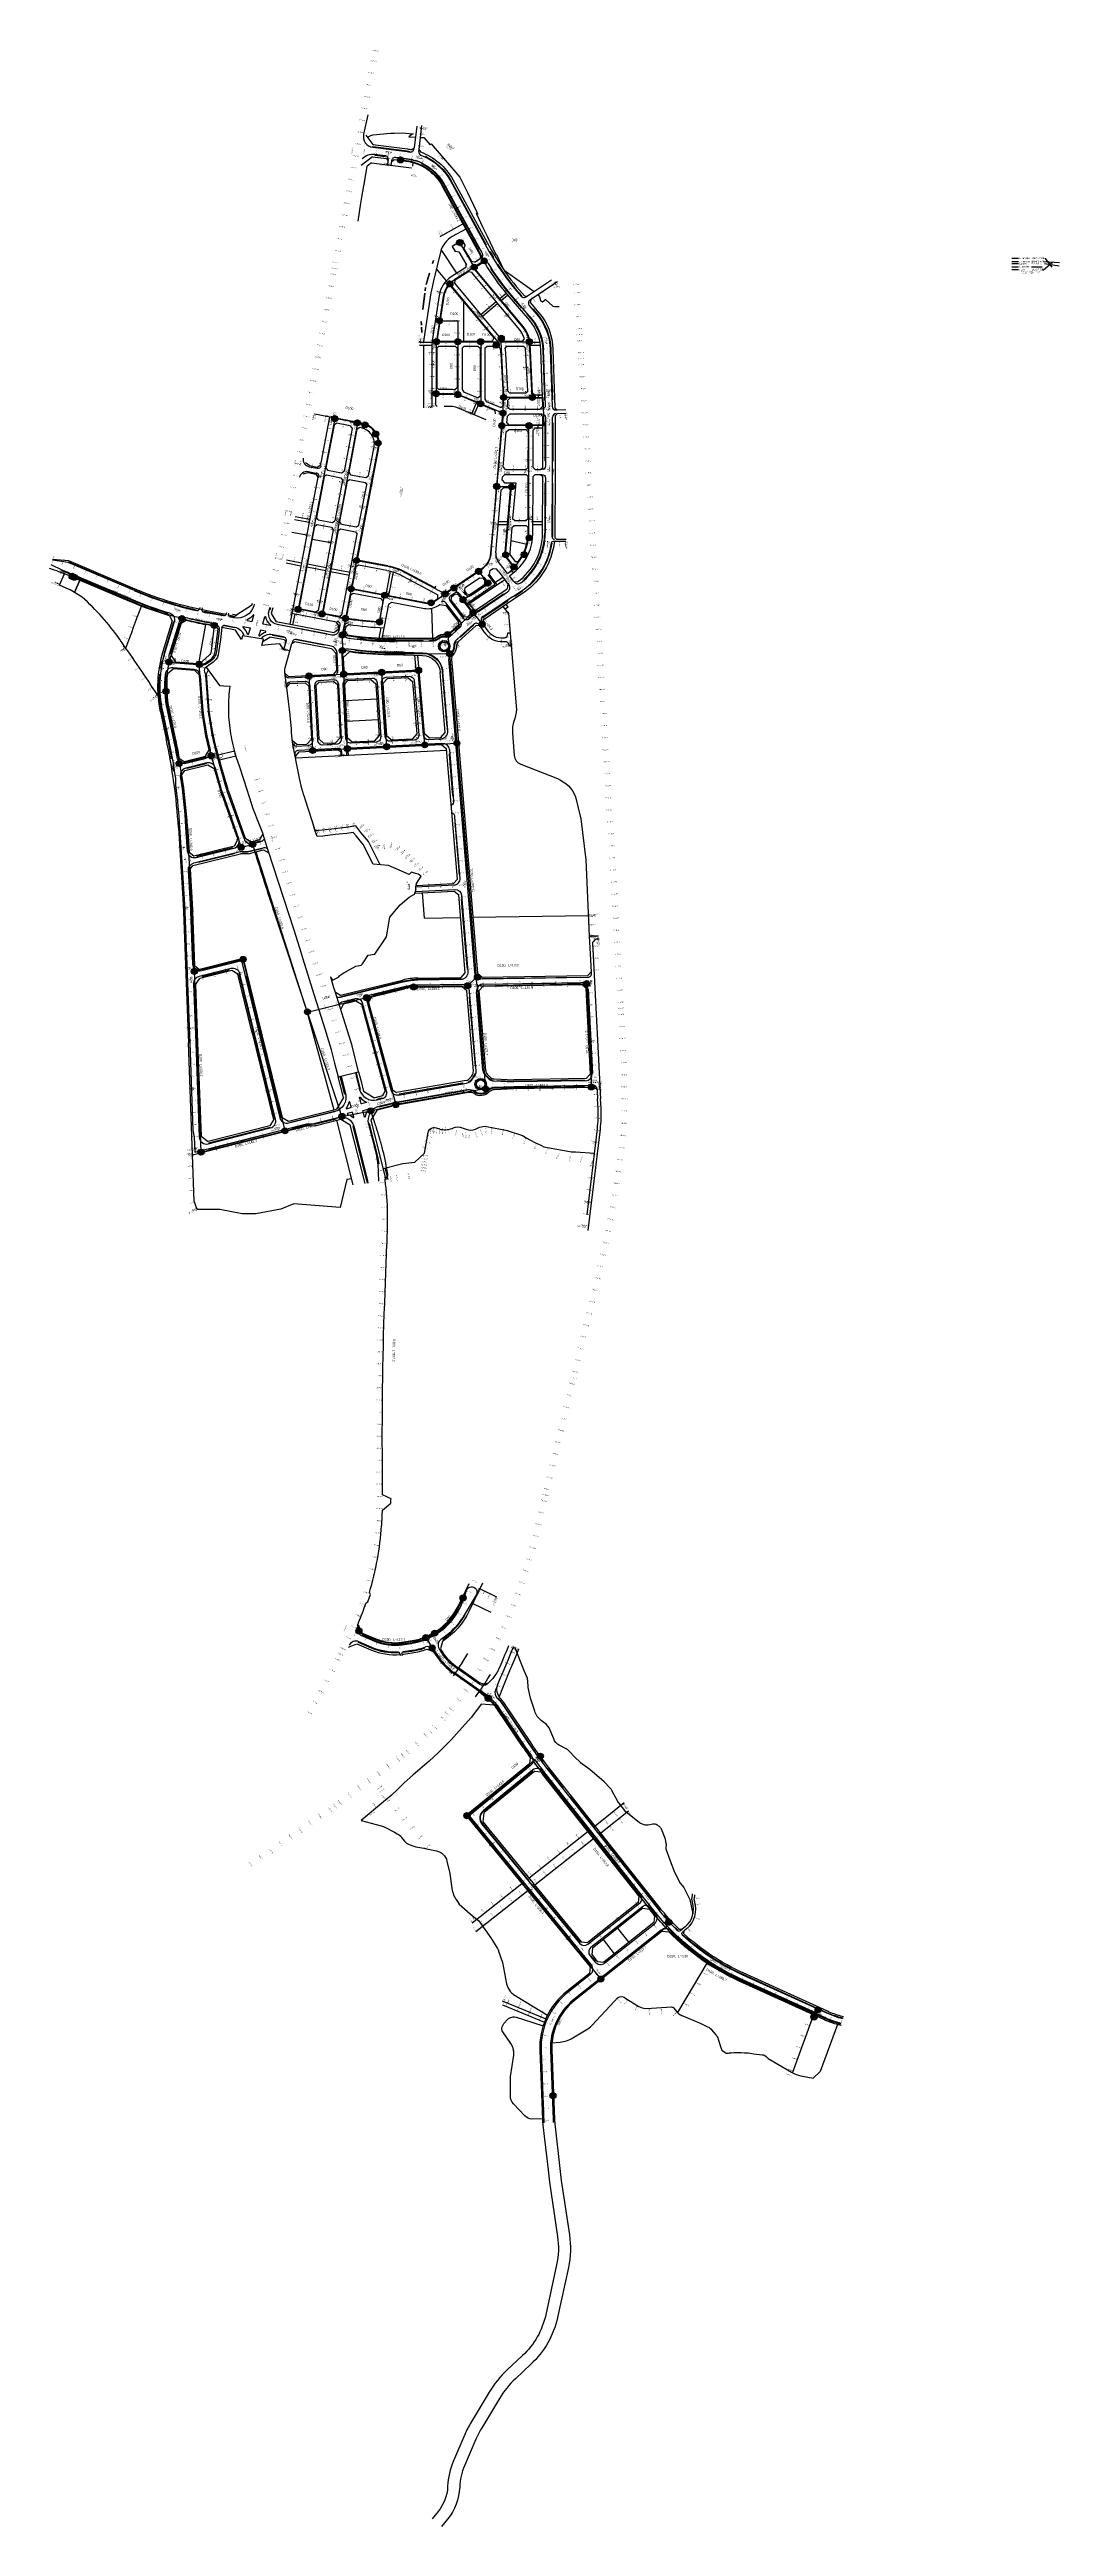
# Model space of a CAD drawing. Header units: millimetres. Extents: x 227572 to 269266, y 328772 to 443556.
# Drawn here: x 237580 to 239256, y 328772 to 332882 of the extents above; entities that cross this region are included whole.
import ezdxf
from ezdxf.enums import TextEntityAlignment as Align

# ---------------------------------------------------------------- set-up
doc = ezdxf.new("R2010")
doc.units = ezdxf.units.MM
for name, color, linetype in [('+++New_지구계(1안)', 1, 'Continuous'), ('0.보차도(중1류이상)', 5, 'Continuous'), ('0.보차도(중2류이하)', 4, 'Continuous'), ('0.식수대', 3, 'Continuous'), ('00_계획line', 7, 'Continuous'), ('L_diameter', 3, 'Continuous'), ('L_FH', 5, 'Continuous'), ('L_Junction', 1, 'Continuous'), ('L_pipeline', 4, 'Continuous'), ('L_Pipes', 2, 'Continuous'), ('S-2.생활-1.격점-1.원', 250, 'Continuous'), ('S-2.생활-1.격점-2.번호', 1, 'Continuous'), ('S-2.생활-2.관로-2.제원', 7, 'Continuous'), ('도로체인계획고', 6, 'Continuous'), ('도로체인번호', 6, 'Continuous')]:
    doc.layers.add(name, color=color, linetype=linetype)
doc.layers.get('+++New_지구계(1안)').off()
doc.styles.add('HY울릉도M', font='HYWULM.TTF')
doc.styles.get("Standard").update_dxf_attribs({"font": 'arial.ttf'})

# ---------------------------------------------------------------- blocks, each defined once
blk = doc.blocks.new('남청주현도')
at = {"layer": '0.보차도(중1류이상)', "color": 8}
for p, q in [((238414.1, 332176), (238414.4, 332271.8)), ((238413.9, 332079.3), (238414.1, 332176))]:
    blk.add_line(p, q, dxfattribs=at)
at = {"layer": '0.보차도(중1류이상)', "color": 8, "ltscale": 0.5}
for p, q in [((237720.5, 331983.9), (237610.5, 332030.6)), ((237829, 331956.2), (237828.6, 331953.9)), ((237833, 331955.5), (237832.5, 331952.9)), ((238193.5, 331900.2), (238153.3, 331899.8)), ((238193.5, 331900.2), (238215.4, 331900.5)), ((238287.5, 331187.3), (238276.5, 331319.7)), ((238298.9, 331188.3), (238288.1, 331318.3)), ((238273.7, 331155.6), (238154.5, 331134.9)), ((238158, 331147.1), (238271.8, 331166.9)), ((238146.7, 331133.2), (238126.2, 331128)), ((238108.9, 331098.8), (238122.6, 331044.6)), ((238124.7, 331032.7), (238125.5, 331004.1))]:
    blk.add_line(p, q, dxfattribs=at)
at = {"layer": '0.보차도(중1류이상)', "color": 8, "ltscale": 0.3}
for p, q in [((238291.8, 331949.5), (238339.9, 331981.9)), ((238340.4, 331995.6), (238341.9, 331993.6)), ((238255.4, 331902.7), (238283.6, 331928.3)), ((238247.7, 331911.2), (238261.4, 331923.8)), ((238244.4, 331845.2), (238242.4, 331869.6))]:
    blk.add_line(p, q, dxfattribs=at)
at = {"layer": '0.보차도(중1류이상)', "color": 8}
for points in [[(238107.6, 332773.4), (238100.8, 332741.2, 0.438943), (238116.1, 332719.6), (238173.2, 332712.4, -0.011778), (238177.6, 332711.7, 0.431233), (238184.6, 332717), (238184.8, 332718.6)], [(238192.6, 332715.9), (238192.2, 332712.9, 0.340902), (238196, 332706.6, -0.173956), (238244.9, 332664), (238308.9, 332547.4), (238316.2, 332534.7, 0.038454), (238351.3, 332485.3), (238362.6, 332472.3, 0.378377), (238370.4, 332471.2), (238372.6, 332472.6)], [(238378.2, 332466.8), (238376.9, 332465.9, 0.450982), (238375.7, 332457), (238388.5, 332442.2, -0.166751), (238410.6, 332384), (238413.8, 332289.5, 0.412068), (238420, 332283.7), (238422, 332283.8)], [(238347.8, 331973.4), (238365.5, 331985.3, 0.203772), (238412.7, 332062.8, -0.372326), (238416.6, 332066.2), (238420.4, 332066.2)]]:
    blk.add_lwpolyline(points, format="xyb", dxfattribs=at)
at = {"layer": '0.보차도(중1류이상)', "color": 8, "ltscale": 0.5}
for points in [[(238141.6, 332696.7), (238141.9, 332698.7, 0.414214), (238136.7, 332705.4), (238119.5, 332707.6, 0.236587), (238098.4, 332700.2)], [(238147.6, 332696), (238147.9, 332698, -0.414214), (238154.6, 332703.2), (238171.7, 332701, -0.038329), (238184.4, 332698.4, -0.197801), (238234.8, 332658.5), (238297.7, 332543.9, -0.394909), (238295.7, 332536), (238293.7, 332534.7)], [(238297.6, 332527.7), (238299.2, 332528.7, -0.420519), (238307.5, 332526.8, 0.03712), (238342.5, 332477.9), (238360.4, 332457.1), (238379.7, 332434.8, -0.166465), (238399.1, 332383.6), (238402.3, 332291.2, -0.42409), (238396.3, 332285), (238393.6, 332285)], [(238394.1, 332277), (238396.8, 332277, -0.414893), (238402.8, 332271), (238402.7, 332190.8, -0.413553), (238396.7, 332184.8), (238394.6, 332184.8)], [(238394.6, 332176.8), (238396.6, 332176.8, -0.414861), (238402.6, 332170.8), (238402.4, 332079.4), (238402.4, 332079.4)], [(238350.8, 331998.5, 0.414225), (238362, 331997, 0.231091), (238402.4, 332079.4)], [(237581.8, 332027.2), (237599.9, 332018.4, -0.010843), (237617.7, 332011.3), (237714.7, 331970.1, 0.027929), (237778.5, 331947.1, -0.416689), (237786.5, 331932.1)], [(237794.5, 331930.7, -0.396708), (237808.8, 331938.9, 0.01326), (237840.3, 331932.1), (237853.1, 331929.7, -0.397298), (237861.1, 331918.6)], [(237823.8, 331950.8, 0.423934), (237828.6, 331953.9)], [(237873.1, 331947.2), (237872.8, 331945.3, -0.414214), (237868.1, 331942.1), (237843, 331946.8)], [(237865.6, 331922.8), (237865.6, 331923, -0.432362), (237870.3, 331926.5), (237886.6, 331923.4)], [(237919.4, 331961.7), (237918.5, 331958.6, -0.385349), (237886.2, 331938.8), (237879.9, 331939.9, -0.414214), (237876.7, 331944.6), (237877.1, 331946.4)], [(238060, 331918, -0.414116), (238048.3, 331910.1), (237960, 331927), (237957.8, 331927.5, -0.4425), (237943.9, 331950.2), (237944.8, 331953.2), (237945.7, 331956.3)], [(237886.6, 331923.4, -0.291524), (237902.3, 331908.7)], [(237972, 331898.1), (237972.5, 331899.7, 0.437756), (237967.8, 331907.2), (237950.1, 331910.6), (237949.3, 331910.8, 0.278453), (237930.8, 331904)], [(238056.8, 331880.8, 0.345529), (238047.1, 331892), (237989.5, 331903.1, 0.391056), (237982.6, 331898.8), (237982, 331896.5)], [(238229.3, 331738.3, 0.423655), (238240.6, 331751.3), (238232.5, 331848.7)], [(238297.6, 331339.3, -0.3947), (238285.5, 331350.3), (238244.4, 331845.2)], [(238230.7, 331730.9, -0.404835), (238243.2, 331719.9), (238250.3, 331635.2, -0.287008), (238246.4, 331627.7)], [(238251.5, 331495.8, 0.423655), (238261, 331506.6), (238252.5, 331608.3, 0.287008), (238247.4, 331615.1)], [(238252.8, 331487.9), (238252.8, 331487.9, -0.404835), (238263.3, 331478.7), (238273.8, 331351.7, -0.434), (238262.1, 331338.7)], [(238271.8, 331166.9, 0.210558), (238281.8, 331173.7, -0.044765), (238283.5, 331175.9, 0.210558), (238287.5, 331187.3)], [(238298.9, 331188.3, 0.210558), (238304.7, 331177.6, -0.048939), (238307, 331175.5, 0.20454), (238317.6, 331170.4)], [(238063.4, 331178.4), (238063.4, 331178.4), (238070.7, 331149.8, -0.414214), (238052.6, 331119.4)], [(238087.2, 331184.4), (238088.6, 331178.7), (238094.2, 331156.5, 0.414212), (238123.4, 331139.1), (238131.9, 331141.3, 0.419797), (238139.1, 331153.6)], [(238105.4, 331135.5, -0.710445), (238105.3, 331134.6), (238097.2, 331132.5, -0.414214), (238096.6, 331132.9), (238095.5, 331137.5), (238094.1, 331143, -0.796563), (238094.9, 331143.4, 0.11272), (238105.4, 331135.5, 0.166451)], [(238317.1, 331159.4, 0.198961), (238306.7, 331154.5, -0.390081), (238285.5, 331152.7, 0.210558), (238273.7, 331155.6)], [(238060.1, 331110, -0.414213), (238084.4, 331095.5), (238107.3, 331005.5), (238108, 331000.9)]]:
    blk.add_lwpolyline(points, format="xyb", dxfattribs=at)
for points in [[(237610.5, 332030.6), (237584.3, 332034.3)], [(238317.6, 331170.4), (238350.3, 331168.9)]]:
    blk.add_lwpolyline(points, dxfattribs=at)
at = {"layer": '0.보차도(중1류이상)', "color": 8, "ltscale": 0.3}
for points in [[(238347.9, 331973.4), (238298.4, 331940.1, 0.414214), (238296.7, 331931.8), (238298.3, 331929.4)], [(238291.8, 331949.5, 0.036536), (238277.3, 331938.2), (238275.9, 331936.9, -0.437246), (238267.1, 331937.7), (238264, 331941.7)], [(238166.7, 331881.9), (238153.5, 331881.8, -0.039179), (238076, 331887, 0.472857), (238064.6, 331876.6)], [(238215.4, 331900.5, 0.17046), (238224.8, 331903.9, -0.197203), (238236.2, 331907.4, 0.210558), (238247.7, 331911.2)], [(238255.4, 331902.7, 0.210558), (238250.5, 331891.7, -0.188323), (238246.3, 331881, 0.210558), (238242.4, 331869.6)], [(238166.7, 331881.9, -0.01249), (238169.9, 331881.9), (238199, 331880.8, -0.379075), (238232.5, 331848.7)], [(238090.8, 330266.1, 0.407532), (238097.2, 330250.6), (238119.2, 330241.1, 0.138555), (238164.6, 330235), (238179.1, 330237.1, 0.2146), (238254.7, 330285.2, 0.066674), (238265.6, 330307.8), (238269.7, 330320.3), (238271.8, 330326, -1.029569), (238288, 330318.2), (238284.9, 330313), (238266, 330281.6, -0.014735), (238263, 330276.9, -0.097303), (238229.8, 330244.4)], [(238162.5, 330216.8), (238161, 330220.8, 0.334024), (238158, 330222.8, -0.116612), (238114.7, 330230.5), (238092.7, 330240, 0.399853), (238077.1, 330234.3)], [(238165.5, 330217.2), (238164.6, 330219.8, -0.485539), (238167.1, 330223.8), (238180.7, 330225.8, 0.048952), (238203.6, 330231.4)]]:
    blk.add_lwpolyline(points, format="xyb", dxfattribs=at)
at = {"layer": '0.보차도(중1류이상)', "color": 8, "ltscale": 0.5}
for points in [[(237915.3, 331933, 0.385349), (237915.8, 331933.4), (237918.7, 331943.2, 0.810539), (237917.9, 331943.7, -0.097116), (237907.5, 331935.4, 0.71189), (237907.6, 331934.5)], [(237933.8, 331929), (237937.2, 331940.5, -0.783416), (237938.2, 331940.5, 0.171047), (237946.2, 331927.1, -0.774597), (237945.7, 331926.2), (237934.2, 331928.4, -0.4425)], [(237912.2, 331922.2, -0.443685), (237912.6, 331921.5), (237909.4, 331910.7, -0.756388), (237908.5, 331910.7, 0.142909), (237900.7, 331923.4, -0.756388), (237901.2, 331924.2)], [(237930.3, 331918.2, 0.386477), (237929.5, 331917.7), (237927.2, 331909.9, 0.778776), (237928.4, 331909.2, -0.121926), (237938.4, 331915.3, 0.778776), (237938.3, 331916.6)], [(238077.9, 331135.6, 0.774597), (238076.9, 331135.6, -0.091921), (238072, 331125.2, 0.699965), (238072.5, 331124.4), (238079.7, 331126.3, 0.414214), (238080.1, 331126.9)], [(238073.8, 331115.6, -0.108883), (238083.5, 331109.6, 0.756388), (238084.4, 331110.1), (238082.3, 331118.2, 0.414213), (238081.7, 331118.5), (238073.9, 331116.5, 0.742955)], [(238102.3, 331110.7), (238099.7, 331120.8, -0.414214), (238100.1, 331121.4), (238108.2, 331123.4, -0.710445), (238108.7, 331122.6, 0.11272), (238103.2, 331110.7, -0.796563)]]:
    blk.add_lwpolyline(points, format="xyb", close=True, dxfattribs=at)
at = {"layer": '0.보차도(중1류이상)', "color": 8, "ltscale": 0.3}
blk.add_lwpolyline([(238350.3, 331160.9), (238317.1, 331159.4)], dxfattribs=at)
for centre, radius in [((238234.7, 331891.7), 9.5), ((238234.7, 331891.7), 9), ((238234.7, 331891.7), 7), ((238295.1, 331165.2), 9.5), ((238295.1, 331165.2), 9), ((238295.1, 331165.2), 7)]:
    blk.add_circle(centre, radius, dxfattribs=at)
at = {"layer": '0.보차도(중1류이상)', "color": 8}
for centre, radius, start, end in [((238420.4, 332271.7), 6, 91.5052, 179.8672), ((238297.9, 332079.6), 116, 356.9663, 359.8685), ((238417.7, 332073.2), 4, 176.9663, 270), ((237952.2, 332529.2), 592.5, 258.654, 259.3803)]:
    blk.add_arc(centre, radius, start, end, dxfattribs=at)
at = {"layer": '0.보차도(중1류이상)', "color": 8, "ltscale": 0.5}
for centre, radius, start, end in [((237952.2, 332529.2), 592.5, 246.9806, 257.4853), ((237836.4, 331952.2), 4, 169.3803, 258.654), ((238077.3, 331915.1), 10, 169.1352, 261.3367), ((238147.9, 332378.2), 478.5, 261.3367, 270.653), ((238264.5, 331318.7), 12, 4.7488, 90.9054), ((238300.1, 331319.3), 12, 90.9054, 184.7488), ((238156.3, 331157), 10, 195.3183, 279.878), ((238132.1, 331104.7), 24, 104.2282, 194.2283), ((238172.4, 331031.9), 104.5, 99.878, 104.2282), ((237189.3, 330875.6), 948.5, 9.5329, 10.2612)]:
    blk.add_arc(centre, radius, start, end, dxfattribs=at)
at = {"layer": '0.보차도(중1류이상)', "color": 8, "ltscale": 0.3}
for centre, radius, start, end in [((238334.4, 331990.2), 10, 303.9167, 307.8178), ((238335.6, 331988.6), 8, 307.8178, 37.8178), ((238257.4, 331928.2), 6, 312.2864, 37.8178), ((238287.6, 331923.9), 6, 33.9167, 132.2864)]:
    blk.add_arc(centre, radius, start, end, dxfattribs=at)
at = {"layer": '0.보차도(중2류이하)', "color": 8}
for p, q in [((238319.4, 331994.4), (238307.4, 332009.9)), ((238321.2, 332020.2), (238321.5, 332019.9)), ((238245.7, 331975.8), (238251.9, 331980)), ((238272.4, 331962.7), (238260, 331978.7)), ((238270.6, 331977.3), (238266.7, 331982.2)), ((238272.4, 331962.7), (238319.4, 331994.4)), ((238278.6, 331975.9), (238303.3, 331992.5)), ((238304.7, 332001.2), (238300.8, 332006.1))]:
    blk.add_line(p, q, dxfattribs=at)
at = {"layer": '0.보차도(중2류이하)', "color": 8, "ltscale": 0.5}
for p, q in [((238264, 331941.7), (238244.3, 331967.1)), ((238299.9, 331331.3), (238461.2, 331333.8)), ((238473.4, 331322.4), (238480.5, 331183.4)), ((238468.7, 331170.8), (238350.3, 331168.9)), ((238482.2, 331163), (238350.3, 331160.9)), ((238488.3, 331156.1), (238488.3, 331157.3))]:
    blk.add_line(p, q, dxfattribs=at)
for points in [[(238198.3, 332692.9, 0.035426), (238187.2, 332697.4)], [(238262.1, 331931.9), (238237.5, 331963.6, 0.394409), (238229.5, 331964.9)], [(237786.5, 331932.1), (237771.1, 331882.1, 0.128482), (237766.9, 331783.7), (237776.5, 331739, -0.016921), (237788.5, 331672.7), (237788.7, 331660.6, -0.017574), (237795.5, 331591), (237800.2, 331516), (237804.1, 331454.2), (237804.2, 331451.2), (237811.2, 331260.5), (237812.2, 331233.7), (237817.6, 331088.9), (237819.5, 331077), (237820.8, 331053.7), (237820.8, 331052.4), (237831.4, 331055.1), (238006.1, 331099.3), (238021.4, 331100.1), (238060.1, 331110)], [(237861.1, 331918.6), (237856.5, 331882.3, -0.212148), (237847.6, 331867.7), (237840.1, 331862.5, -0.172571), (237832.4, 331860.4), (237789.1, 331863.7, -0.480942), (237778.6, 331879.1), (237794.5, 331930.7)], [(238056.9, 331933.4, -0.414311), (238061.6, 331926.4), (238060, 331918)], [(238075.9, 331930, 0.405537), (238069, 331925.2), (238067.5, 331917)], [(237834.8, 331784.5), (237830.4, 331842.3, 0.370171), (237819.4, 331853.3), (237784.5, 331856, 0.404336), (237771.6, 331845.3, 0.080832), (237774.7, 331785.4), (237784.4, 331740.7, -0.008494), (237791, 331707.2, 0.432485), (237805.7, 331697.7), (237837.8, 331705.6, 0.411374), (237846.6, 331720), (237841.1, 331743.2), (237835.9, 331775.2, -0.025852), (237834.8, 331784.5)], [(237839.3, 331857, 0.384942), (237836.8, 331849.4, -0.084068), (237838.4, 331842.9), (237842.8, 331785, 0.026113), (237843.8, 331776.5), (237849, 331744.8), (237856.1, 331714.5), (237872.9, 331655.6, 0.015843), (237874.5, 331650.4), (237902.4, 331571.9, 0.385169), (237916.5, 331564.3), (237929.3, 331567.4, 0.174538), (237936.1, 331571.9)], [(237970.5, 331844.6, 0.392033), (237976.8, 331839.4), (238050.7, 331843.2, 0.414214), (238058.3, 331851.6), (238056.8, 331880.8)], [(238064.6, 331876.6), (238065.8, 331851.9, 0.414214), (238074.2, 331844.4), (238191, 331850.3), (238199.8, 331744.6, 0.404835), (238208.2, 331737.2), (238229.3, 331738.3)], [(237983, 331731.3, 0.387886), (237989.3, 331726.1), (238009.1, 331727.1, 0.414214), (238016.7, 331735.5), (238012.1, 331825.7, 0.414214), (238003.7, 331833.3), (237978.6, 331832, 0.436788), (237973, 331825.2)], [(238065.3, 331710.2), (238064.9, 331716.4, 0.414214), (238058.6, 331722.1), (237992.3, 331718.8, 0.45852), (237986.7, 331711.6)], [(238073.2, 331710.6), (238072.9, 331716.8, -0.414214), (238078.6, 331723.1), (238230.7, 331730.9)], [(237805.5, 331591.6), (237807.6, 331558.9), (237808, 331552.2, 0.467375), (237822.8, 331541.3), (237885.3, 331556.6, 0.443867), (237893.7, 331572.3), (237867, 331647.7, -0.015843), (237865.2, 331653.4), (237854.8, 331689.6, 0.403474), (237840.4, 331698), (237805.6, 331689.5, 0.387078), (237796.6, 331676, -0.021131), (237805.5, 331591.6)], [(238052.6, 331119.4), (237977, 331100.2, -0.416475), (237962.4, 331109), (237898.5, 331369.5), (237832.3, 331352.9, -0.47681), (237817.4, 331364.1), (237814.2, 331451.6), (237814.1, 331454.7), (237810, 331519.7, -0.362978), (237819.1, 331532.1), (237895.8, 331550.9), (237908.2, 331550.9), (237934.4, 331557.3, -0.138219), (237940.9, 331557.1)], [(237822.2, 331233.6), (237828, 331077.4, 0.477596), (237842.9, 331066.2), (237946, 331092.4, 0.411955), (237954.7, 331106.9), (237895.5, 331348.1, 0.415724), (237881, 331356.9), (237827.7, 331343.5, 0.35427), (237818.6, 331331.4), (237822.2, 331233.6)], [(238478.4, 331351.4), (238478.6, 331348.3, -0.424489), (238472.7, 331342), (238297.6, 331339.3)], [(238264.3, 331330.7), (238191.1, 331329.6, 0.056262), (238168, 331326.6), (238113.8, 331313.3, 0.422068), (238106.5, 331300.9), (238146.7, 331154.3)], [(238139.1, 331153.6), (238099.1, 331299.7, 0.406403), (238087, 331306.7), (238066.7, 331301.7, 0.161307), (238060.3, 331297.7)], [(238094, 331157.5, 0.000002), (238094, 331157.5)], [(238217.9, 330226.2), (238221.2, 330220.7, 0.093681), (238244.4, 330194.5, 0.093681)], [(238226, 330228.2), (238228.1, 330224.8, 0.104382), (238252.2, 330198.7), (238257.9, 330194.6)], [(238246.4, 330187.5), (238247.7, 330188.9, -0.377214), (238251.6, 330189.3), (238253.4, 330188)], [(238253.3, 330188), (238294.1, 330159.1), (238307.4, 330149.7), (238309.4, 330148, -0.071762), (238326.1, 330129.5), (238368.6, 330066.3, 0.00684), (238379.6, 330050.5, -0.394705), (238377.4, 330034.2), (238275.9, 329951.1), (238478.1, 329704.3, -0.419171), (238476.3, 329687.3), (238440.1, 329658.7, 0.239337), (238395.5, 329561.8), (238400.1, 329442.1)], [(238322.3, 330166.4), (238319.7, 330159.8, 0.29511), (238322.2, 330147, -0.04423), (238332.8, 330133.9), (238375.3, 330070.8, 0.019384), (238407.1, 330027.2), (238575.3, 329814.7), (238588.1, 329798.4, 0.000839), (238588.9, 329797.4, 0.032506), (238621.5, 329761.1, 0.382428), (238626.8, 329760.9), (238629.4, 329763)], [(238459.3, 329739.9, 0.409275), (238473.2, 329738.4), (238558.9, 329806.3, 0.414214), (238560.6, 329820.3), (238398.4, 330025.3, 0.419171), (238381.4, 330027.1), (238299.6, 329960.1, 0.414214), (238297.3, 329937.6), (238459.3, 329739.9)], [(238893.5, 329606.8), (238890, 329607.8, -0.039304), (238866.2, 329616.4), (238725.8, 329680.1, -0.092071), (238610.9, 329760.4, 0.382913), (238594.9, 329761.4), (238449.7, 329646.5, 0.239337), (238411, 329562.4), (238415.4, 329447.9, 0.013591), (238415.7, 329442.3)], [(238896.3, 329614.4), (238892.1, 329615.5, -0.039304), (238869.5, 329623.7), (238729.1, 329687.4, -0.079201), (238630.4, 329752.7, -0.456517), (238630.6, 329758.7), (238632.7, 329760.5)]]:
    blk.add_lwpolyline(points, format="xyb", dxfattribs=at)
for points in [[(238252.3, 332547.1), (238252.3, 332547.1)], [(238253.3, 332546.9), (238253.3, 332546.9)], [(238269.3, 332556.5), (238269.3, 332556.5)], [(238187.7, 331492.6), (238251.5, 331495.8)], [(238307.4, 330149.7), (238294.1, 330159.1)]]:
    blk.add_lwpolyline(points, dxfattribs=at)
at = {"layer": '0.보차도(중2류이하)', "color": 8}
for points in [[(237994.8, 332172.2, -0.414212), (238008.8, 332181.7), (238022.3, 332179.1)], [(238000.8, 332203.6, 0.414214), (238010.3, 332189.5), (238023.8, 332187)]]:
    blk.add_lwpolyline(points, format="xyb", dxfattribs=at)
at = {"layer": '0.보차도(중2류이하)', "color": 8, "ltscale": 0.3}
for points in [[(238027.1, 332172.1, 0.414214), (238022.3, 332179.1)], [(238023.8, 332187, 0.414214), (238030.8, 332191.7)]]:
    blk.add_lwpolyline(points, format="xyb", dxfattribs=at)
at = {"layer": '0.보차도(중2류이하)', "color": 8, "ltscale": 0.5}
for points in [[(238056.5, 331729.5, 0.414214), (238064.1, 331737.9), (238059.5, 331828.1, 0.414214), (238051.1, 331835.7), (238027.2, 331834.5, 0.414214), (238019.6, 331826.1), (238024.2, 331735.9, 0.414214), (238032.6, 331728.3)], [(238080, 331730.7, -0.414214), (238071.6, 331738.3), (238067, 331828.5, -0.414214), (238074.6, 331836.9), (238114.8, 331838.9, -0.409515), (238123.2, 331831.5), (238129.2, 331741.4, -0.418927), (238121.6, 331732.8)], [(238184.7, 331736), (238145.1, 331734, -0.409515), (238136.7, 331741.5), (238130.7, 331831.6, -0.418927), (238138.2, 331840.1), (238176.4, 331842, -0.404835), (238184.8, 331834.7), (238192.3, 331744.7, -0.423655)], [(238583.4, 329772.1, 0.416582), (238585.4, 329789.1, -0.002841), (238582.6, 329792.5, -0.000821), (238581.8, 329793.5), (238577.6, 329798.8, 0.414214), (238563.6, 329800.4), (238478.2, 329732.8, 0.419171), (238476.7, 329718.7), (238484.6, 329709, 0.409273), (238501.4, 329707.2)]]:
    blk.add_lwpolyline(points, format="xyb", close=True, dxfattribs=at)
at = {"layer": '0.보차도(중2류이하)', "color": 8, "ltscale": 0.5, "flags": 128}
blk.add_lwpolyline([(238186.7, 331484.5), (238252.8, 331487.9)], dxfattribs=at)
blk.add_lwpolyline([(238262.1, 331338.7), (238190.9, 331337.6, 0.056262), (238166.1, 331334.4), (238062.7, 331309, -0.126957), (238056.7, 331309.1)], format="xyb", dxfattribs=at)
at = {"layer": '0.보차도(중2류이하)', "color": 8, "ltscale": 0.5, "elevation": 50}
blk.add_lwpolyline([(238244.3, 330189.6), (238244.7, 330190.1)], dxfattribs=at)
at = {"layer": '0.보차도(중2류이하)', "color": 8, "ltscale": 0.5, "elevation": 51.7}
blk.add_lwpolyline([(238307.2, 330171), (238307.2, 330171), (238305.8, 330169.8, -0.340364), (238293.6, 330169.3), (238257.9, 330194.7, -0.000053), (238257.8, 330194.7, -0.000053)], format="xyb", dxfattribs=at)
at = {"layer": '0.보차도(중2류이하)', "color": 8}
for centre, start, end in [((238249, 331970.8), 123.9167, 217.8178), ((238255.3, 331975), 37.8178, 123.9167), ((238275.3, 331981), 217.8178, 303.9167), ((238299.9, 331997.5), 303.9167, 37.8178)]:
    blk.add_arc(centre, 6, start, end, dxfattribs=at)
at = {"layer": '0.보차도(중2류이하)', "color": 8, "ltscale": 0.5}
for centre, radius, start, end in [((238461.4, 331321.8), 12, 2.9081, 90.9054), ((238468.5, 331182.8), 12, 270.9054, 2.9081), ((238482.3, 331157), 6, 2.9081, 90.9054), ((238236.4, 330234.3), 12, 123.3135, 210.8185), ((238207.6, 330220.1), 12, 30.8185, 109.4264), ((238242.5, 330192.1), 3, 317.3235, 52.226)]:
    blk.add_arc(centre, radius, start, end, dxfattribs=at)
at = {"layer": '0.식수대', "color": 8, "ltscale": 0.5}
for p, q in [((238116.1, 332719.6), (238116.3, 332720.6)), ((238177.6, 332711.7), (238177.8, 332712.7)), ((238202.9, 332703.6), (238203.3, 332704.5)), ((238322.2, 332525.1), (238323, 332525.6)), ((238362.6, 332472.3), (238363.3, 332472.9)), ((238382.1, 332451.2), (238381.3, 332450.5)), ((238413.5, 332300.4), (238414.4, 332300.4)), ((238401.8, 332262.3), (238402.8, 332262.3)), ((238414.3, 332262.2), (238415.3, 332262.2)), ((238415.2, 332199.5), (238415.3, 332262.2)), ((238402.7, 332199.5), (238401.7, 332199.5)), ((238414.1, 332176), (238415.1, 332176)), ((238414.2, 332199.5), (238415.2, 332199.5)), ((238414.2, 332185.5), (238415.2, 332185.5)), ((238415.1, 332176), (238415.2, 332185.5)), ((238414.1, 332162.2), (238415.1, 332162.2)), ((238414.9, 332079.3), (238415.1, 332162.2)), ((238412.7, 332062.8), (238413.7, 332062.7)), ((238413.7, 332073.5), (238414.7, 332073.4)), ((238298.9, 331939.3), (238340.4, 331967.2)), ((238332.8, 331978.4), (238333.4, 331977.5)), ((238339.8, 331968), (238340.4, 331967.2)), ((238351.4, 331975.8), (238352, 331975)), ((238363.9, 331984.2), (238364.5, 331983.4)), ((238375.5, 331993.4), (238376.2, 331992.6)), ((237835.6, 331948.3), (237835.8, 331949.3)), ((238261.4, 331923.8), (238260.8, 331924.5)), ((238275.9, 331936.9), (238275.2, 331937.7)), ((238283.6, 331928.3), (238284.2, 331927.6)), ((238298.4, 331940.1), (238298.9, 331939.3)), ((238090, 331903.3), (238090.1, 331904.2)), ((238090, 331903.3), (238090.1, 331904.2)), ((238193.5, 331901.2), (238153.3, 331900.8)), ((238199.9, 331900.3), (238199.9, 331901.3)), ((238253.2, 331916.3), (238252.6, 331917)), ((238260.7, 331907.6), (238261.4, 331906.8)), ((238230, 331859.1), (238229.1, 331858.7)), ((238243, 331862), (238244, 331862.1)), ((238277.3, 331309.8), (238276.3, 331309.7)), ((238276.3, 331309.7), (238285.9, 331194.8)), ((238266.5, 331153.3), (238154.7, 331133.9)), ((238265.1, 331166.8), (238159.9, 331148.5)), ((238159.9, 331148.5), (238160, 331147.5)), ((238265.3, 331165.8), (238265.1, 331166.8)), ((238266.3, 331154.3), (238266.7, 331151.9)), ((238467.3, 331171.7), (238350.4, 331169.9)), ((238467.4, 331161.7), (238350.4, 331159.9)), ((238467.3, 331170.7), (238467.3, 331171.7)), ((238467.4, 331162.7), (238467.4, 331161.7)), ((238126.5, 331127), (238126.2, 331128)), ((238147, 331132.2), (238126.5, 331127))]:
    blk.add_line(p, q, dxfattribs=at)
at = {"layer": '0.식수대', "color": 8, "ltscale": 0.3}
for p, q in [((238196.5, 331880.9), (238196.5, 331879.9)), ((238207.9, 331879.3), (238207.6, 331878.3)), ((238224, 331868.8), (238223.3, 331868.2)), ((238298.4, 331195.4), (238299.4, 331195.5)), ((238322.9, 331159.7), (238322.9, 331158.7)), ((238323, 331170.2), (238323.1, 331171.2)), ((238253.7, 330285.9), (238254.7, 330285.2)), ((238269.6, 330285.2), (238268.6, 330285.8)), ((238198, 330241.6), (238197.6, 330242.8)), ((238225.1, 330255.1), (238224.4, 330256.1)), ((238231.5, 330245.5), (238232.2, 330244.5)), ((238158, 330222.8), (238158.1, 330221.6)), ((238167.1, 330223.8), (238167.3, 330222.6)), ((238201.7, 330230.7), (238202.1, 330229.6))]:
    blk.add_line(p, q, dxfattribs=at)
at = {"layer": '0.식수대', "color": 8, "ltscale": 0.5}
for points in [[(238116.3, 332720.6), (238173.3, 332713.4, -0.011778), (238177.8, 332712.7)], [(238187.3, 332697.5), (238187, 332696.6, 0.008899), (238184.1, 332697.4, 0.038329), (238171.6, 332700), (238154.4, 332702.2), (238154.6, 332703.2)], [(238198.4, 332693), (238197.9, 332692.1, -0.152116), (238234, 332658), (238292.6, 332551.1), (238293.5, 332551.6)], [(238203.3, 332704.5, -0.153963), (238245.8, 332664.5), (238304.4, 332557.6)], [(238312.3, 332519.1), (238311.5, 332518.6, 0.031557), (238341.8, 332477.2), (238359.7, 332456.5), (238362.4, 332453.3), (238363.1, 332454)], [(238323, 332525.6, 0.031286), (238352.1, 332486), (238363.3, 332472.9)], [(238372.5, 332443.1), (238371.8, 332442.4), (238378.9, 332434.1, -0.166438), (238398.1, 332383.6), (238401, 332299.9), (238402, 332300)], [(238382.1, 332451.2), (238389.2, 332442.9, -0.166773), (238411.6, 332384), (238414.4, 332300.4)], [(238368.1, 332002.2), (238367.4, 332002.9, 0.21102), (238401.4, 332079.4)], [(238376.2, 331992.6, 0.174937), (238413.7, 332062.7, 0.174937)], [(237599.9, 332018.4), (237599.6, 332017.4, -0.010843), (237617.3, 332010.3), (237714.3, 331969.2, 0.027106), (237776.2, 331946.7), (237776.5, 331947.7)], [(237610.9, 332031.5), (237720.9, 331984.8, 0.027142), (237781.2, 331962.9, 0.005919), (237794.7, 331959.1, 0.012782), (237824, 331951.8)], [(237786.2, 331931.1), (237785.3, 331931.4), (237770.2, 331882.4, 0.004933), (237769.1, 331878.7), (237770.1, 331878.7)], [(237793.9, 331928.8), (237794.8, 331928.5), (237779.7, 331879.5, 0.0009), (237779.5, 331878.9), (237778.6, 331879.1)], [(237853, 331929.7), (237852.8, 331928.7), (237840.1, 331931.1, -0.011778), (237812, 331937.1)], [(237868.3, 331943.1), (237843.2, 331947.8, -0.003168), (237835.8, 331949.3, -0.003168)], [(238291.2, 331950.4, 0.036536), (238276.7, 331939), (238275.2, 331937.7)], [(238166.7, 331880.9), (238153.5, 331880.8, -0.033402), (238087.2, 331884.5), (238087.4, 331885.4)], [(238153.3, 331900.8, -0.033155), (238090.1, 331904.2)], [(238215.4, 331901.5, 0.17046), (238224.1, 331904.7, -0.197203), (238236.3, 331908.4, 0.143798), (238244, 331909.9, 0.143798)], [(238253.7, 331899.2, 0.143798), (238251.5, 331891.7, -0.188323), (238247, 331880.3, 0.143798), (238243.5, 331873.3, 0.143798)], [(237783.2, 331705.3), (237782.2, 331705.1, 0.008624), (237775.6, 331738.8), (237765.9, 331783.5, -0.07944), (237762.6, 331845.2), (237763.6, 331845.2)], [(237767.1, 331866.8), (237766.1, 331866.9, 0.012694), (237764.2, 331857.2), (237765.2, 331857.1)], [(237771.6, 331844.6), (237772.6, 331844.5, 0.079823), (237775.7, 331785.6), (237785.3, 331740.9, -0.008469), (237792, 331707.5), (237791, 331707.3)], [(238229.1, 331858.7, -0.077075), (238231.5, 331848.6)], [(237786.7, 331684.6), (237785.7, 331684.4, 0.002245), (237784.3, 331693.3), (237785.3, 331693.4)], [(237796.8, 331674.8), (237797.8, 331674.9, -0.020819), (237806.5, 331591.7), (237808.6, 331559), (237808.8, 331554.7), (237807.8, 331554.7)], [(238262.1, 331338.7), (238262, 331339.7), (238190.9, 331338.6, 0.056262), (238165.9, 331335.3), (238063.3, 331310.2)], [(238264, 331330.7), (238264.1, 331329.7), (238191.1, 331328.6, 0.056262), (238168.3, 331325.6), (238116.2, 331312.9), (238116, 331313.8)], [(238300.7, 331184.8, 0.143657), (238305.3, 331178.4, -0.048939), (238307.7, 331176.2, 0.14356), (238314.4, 331171.9, 0.14356)], [(238275, 331169, 0.143657), (238281, 331174.2, -0.044765), (238282.8, 331176.6, 0.143657), (238286.3, 331183.6)], [(238314.2, 331158, 0.143465), (238307.5, 331153.9, -0.390081), (238284.9, 331151.9, 0.143657), (238277.5, 331154.8)], [(238108.9, 331098.8), (238110.3, 331099.2), (238124.1, 331044.9, -0.003159), (238126.2, 331033.1), (238124.7, 331032.7)], [(238319.7, 330137.9), (238319.2, 330137, -0.029309), (238325.3, 330128.9), (238367.8, 330065.7, 0.00665), (238378.5, 330050.3), (238379.3, 330050.9)], [(238385.5, 330055.9), (238386.3, 330056.5, -0.006467), (238376.1, 330071.3), (238333.6, 330134.5, 0.037569), (238324.7, 330145.9), (238324.1, 330145)], [(238397.6, 330039.4), (238398.4, 330040, -0.00304), (238393.4, 330046.8), (238392.6, 330046.2)], [(238375, 329842.8), (238375.8, 329843.4), (238298.1, 329938.2, -0.414214), (238300.2, 329959.3), (238381.8, 330026.1), (238381.2, 330026.9)], [(238431.5, 329996.3), (238432.3, 329996.9), (238407.9, 330027.8, -0.001237), (238405.7, 330030.5), (238405, 330029.9)], [(238489.4, 329923.2), (238490.2, 329923.8), (238576.1, 329815.3), (238588.9, 329799.1, 0.000841), (238589.7, 329798.1, 0.002251), (238591.8, 329795.4), (238591, 329794.8)], [(238577.8, 329798.6), (238577, 329798), (238581.1, 329792.8, 0.000819), (238581.8, 329791.9, 0.002229), (238584, 329789.2), (238584.8, 329789.8)], [(238608.9, 329774.1), (238609.6, 329774.7, -0.010388), (238599.3, 329786.4), (238598.5, 329785.7)], [(238611.5, 329759.8), (238610.8, 329759.1, 0.091514), (238725.4, 329679.2), (238865.8, 329615.5, 0.039304), (238889.7, 329606.9), (238893.1, 329605.9)], [(238617.2, 329765.4), (238617.9, 329766.1, 0.004048), (238622.2, 329761.8), (238621.5, 329761.1)], [(238896.7, 329615.3), (238892.3, 329616.5, -0.039304), (238869.9, 329624.6), (238729.6, 329688.3, -0.079201), (238631.1, 329753.4), (238630.4, 329752.7)]]:
    blk.add_lwpolyline(points, format="xyb", dxfattribs=at)
for points in [[(238119.5, 332707.6), (238119.4, 332706.6), (238136.6, 332704.4), (238136.7, 332705.4)], [(238304.4, 332557.6), (238303.5, 332557.2)], [(238310.8, 332546.1), (238309.9, 332545.6)], [(238310.8, 332546.1), (238316.4, 332536.4)], [(238316.4, 332536.4), (238315.5, 332535.9)], [(238401.8, 332262.3), (238401.7, 332199.5)], [(238402.6, 332162.1), (238401.6, 332162.1), (238401.4, 332079.4), (238401.4, 332079.4)], [(237610.5, 332030.6), (237610.9, 332031.5)], [(238291.2, 331950.4), (238332.8, 331978.4)], [(238352, 331975), (238364.5, 331983.4)], [(237812, 331937.1), (237812.3, 331938)], [(237823.8, 331950.8), (237824, 331951.8)], [(237868.1, 331942.1), (237868.3, 331943.1)], [(237886.6, 331923.4), (237886.4, 331922.4), (237870.1, 331925.5), (237870.3, 331926.5)], [(237879.9, 331939.9), (237880.1, 331940.9)], [(237886.4, 331939.7), (237880.1, 331940.9)], [(237886.2, 331938.8), (237886.4, 331939.7)], [(237944.8, 331953.2), (237945.8, 331952.9), (237946.7, 331956.1)], [(237960, 331927), (237960.2, 331928), (238039, 331912.9), (238038.8, 331911.9)], [(238252.6, 331917), (238260.8, 331924.5)], [(238261.4, 331906.8), (238284.2, 331927.6)], [(237967.8, 331907.2), (237967.7, 331906.2), (237950, 331909.6), (237950.1, 331910.6)], [(238035.4, 331894.3), (238035.3, 331893.3), (237989.3, 331902.1), (237989.5, 331903.1)], [(238193.5, 331901.2), (238199.9, 331901.3)], [(238210.3, 331901.4), (238215.4, 331901.5)], [(238210.3, 331900.4), (238210.3, 331901.4)], [(238244.5, 331909), (238244, 331909.9)], [(238252.9, 331899.8), (238253.7, 331899.2)], [(238231.5, 331848.6), (238239, 331758.5), (238240, 331758.6)], [(238242.5, 331873.4), (238243.5, 331873.3)], [(238245.4, 331845.2), (238244, 331862.1)], [(238245.4, 331845.2), (238252.5, 331759.6), (238251.5, 331759.5)], [(238252.7, 331745.6), (238253.6, 331745.7), (238255.2, 331727.6), (238254.2, 331727.5)], [(237837.2, 331705.4), (237837, 331706.4), (237805.7, 331698.7), (237805.9, 331697.8)], [(237839.1, 331697.7), (237839.4, 331696.7), (237808.1, 331689), (237807.8, 331690)], [(238243.9, 331712.6), (238242.9, 331712.5), (238248.6, 331643.3), (238249.6, 331643.4)], [(238261.1, 331644.4), (238262.1, 331644.5), (238256.3, 331713.6), (238255.3, 331713.5)], [(238253.2, 331600.1), (238252.2, 331600.1), (238259.4, 331513.2), (238260.4, 331513.3)], [(238262.1, 331631.4), (238263.1, 331631.5), (238264.6, 331614.1), (238263.6, 331614)], [(238271.9, 331514.2), (238272.9, 331514.3), (238265.7, 331601.2), (238264.7, 331601.1)], [(237883.8, 331556.2), (237883.6, 331557.2), (237824.2, 331542.6), (237824.5, 331541.7)], [(237932, 331556.7), (237932.2, 331555.7), (237908.3, 331549.9), (237899.2, 331549.9), (237899.2, 331550.9)], [(237929.3, 331567.4), (237929.1, 331568.4), (237916.3, 331565.2), (237916.5, 331564.3)], [(237817.4, 331364.1), (237818.4, 331364.2), (237815.2, 331451.6), (237815.1, 331454.8), (237811, 331519.8), (237810, 331519.7)], [(237885.7, 331548.5), (237885.9, 331547.5), (237826.6, 331532.9), (237826.4, 331533.9)], [(238273, 331500.3), (238274, 331500.3), (238275.1, 331487.1), (238274.1, 331487)], [(238275.3, 331473.1), (238276.3, 331473.1), (238285.7, 331360.3), (238284.7, 331360.2)], [(238263.8, 331472.1), (238262.8, 331472), (238272.2, 331359.1), (238273.2, 331359.2)], [(237875.4, 331363.7), (237875.2, 331364.7), (237832.1, 331353.9), (237832.4, 331353)], [(237832.9, 331344.8), (237833.1, 331343.9), (237877.6, 331355), (237877.4, 331356)], [(237818.7, 331329.6), (237819.7, 331329.7), (237823.2, 331233.6), (237829, 331077.5), (237828, 331077.4)], [(237954.7, 331107.2), (237953.7, 331106.9), (237894.6, 331347.9), (237895.5, 331348.1)], [(237904.8, 331343.8), (237905.8, 331344.1), (237963.4, 331109.3), (237962.4, 331109.1)], [(238288.8, 331310.7), (238289.8, 331310.8), (238299.4, 331195.5)], [(238297.9, 331339.3), (238297.9, 331340.3), (238460.4, 331342.8), (238460.4, 331341.8)], [(238460.5, 331333.8), (238460.6, 331332.8), (238299.9, 331330.3), (238299.9, 331331.3)], [(238473.4, 331322.4), (238472.4, 331322.4), (238479.5, 331183.3), (238480.5, 331183.4)], [(238084.9, 331306.2), (238085.2, 331305.2), (238068, 331301), (238067.7, 331302)], [(238094.2, 331156.5), (238095.7, 331156.9), (238090.1, 331179), (238088.6, 331184.8)], [(238299.8, 331184.5), (238300.7, 331184.8)], [(238071, 331148.5), (238069.5, 331148.1), (238062, 331178)], [(238275.5, 331168.1), (238275, 331169)], [(238277.6, 331155.8), (238277.5, 331154.8)], [(238287.3, 331183.4), (238286.3, 331183.6)], [(238313.9, 331158.9), (238314.2, 331158)], [(238314.1, 331171), (238314.4, 331171.9)], [(237980, 331101), (237979.7, 331101.9), (238052.3, 331120.4), (238052.6, 331119.4)], [(237981.9, 331093.2), (237982.2, 331092.2), (238006.2, 331098.3), (238021.5, 331099.1), (238055.5, 331107.8), (238055.3, 331108.7)], [(238123.4, 331139.1), (238123.2, 331140.1), (238131.6, 331142.3), (238131.9, 331141.3)], [(237948, 331084.6), (237948.2, 331083.6), (237842.7, 331056.9), (237842.5, 331057.9)], [(237946, 331092.4), (237945.8, 331093.3), (237843.6, 331067.4), (237843.8, 331066.4)], [(238084.5, 331095.3), (238083, 331094.9), (238105.8, 331005.2), (238106.5, 331000.7)], [(238376.4, 330033.3), (238375.8, 330034.1), (238307.4, 329978.1), (238274.5, 329951.2), (238301.5, 329918.3), (238367.9, 329837.2), (238368.7, 329837.8)], [(238409.1, 330011.7), (238408.3, 330011.1), (238397.9, 330024.3), (238398.7, 330024.9)], [(238420.9, 329996.8), (238420.1, 329996.2), (238477.4, 329923.8), (238478.2, 329924.5)], [(238484.4, 329929.4), (238485.2, 329930.1), (238444.1, 329982), (238443.3, 329981.4)], [(238560.4, 329820.5), (238559.6, 329819.9), (238482.4, 329917.6), (238483.1, 329918.2)], [(238452.3, 329735.8), (238451.5, 329735.2), (238373, 329831), (238373.8, 329831.6)], [(238380.1, 329836.6), (238380.8, 329837.2), (238459.9, 329740.8), (238459.1, 329740.1)], [(238458.6, 329728.1), (238457.9, 329727.4), (238477.3, 329703.7), (238478, 329704.4)], [(238476.8, 329718.5), (238477.6, 329719.1), (238485.1, 329710), (238484.3, 329709.4)]]:
    blk.add_lwpolyline(points, dxfattribs=at)
at = {"layer": '0.식수대', "color": 8, "ltscale": 0.3}
for points in [[(238166.7, 331880.9, -0.01249), (238169.9, 331880.9), (238196.5, 331879.9)], [(238207.6, 331878.3, -0.140034), (238223.3, 331868.2)], [(238224.4, 330256.1, 0.097619), (238253.7, 330285.9)], [(238232.2, 330244.5, 0.092972), (238264, 330276.2, 0.014735), (238267.1, 330281), (238269.6, 330285.2)], [(238158.1, 330221.6, -0.116612), (238114.2, 330229.4), (238092.6, 330238.7), (238093.1, 330239.8)], [(238097.6, 330250.4), (238098.1, 330251.5), (238119.7, 330242.2, 0.138555), (238164.4, 330236.3), (238178.9, 330238.4, 0.04465), (238197.6, 330242.8)], [(238207.7, 330246.8, 0.018881), (238215, 330250.4, 0.018881)]]:
    blk.add_lwpolyline(points, format="xyb", dxfattribs=at)
at = {"layer": '0.식수대', "color": 8, "ltscale": 0.5}
blk.add_lwpolyline([(238063.6, 331309.2), (238063.3, 331310.2)], close=True, dxfattribs=at)
at = {"layer": '0.식수대', "color": 8, "ltscale": 0.3}
for points in [[(238286.9, 331194.8), (238285.9, 331194.8)], [(238350.4, 331159.9), (238322.9, 331158.7)], [(238208.1, 330245.6), (238207.7, 330246.8)], [(238215.7, 330249.3), (238215, 330250.4)], [(238167.3, 330222.6), (238180.9, 330224.5)]]:
    blk.add_lwpolyline(points, dxfattribs=at)
at = {"layer": '0.식수대', "color": 8}
blk.add_lwpolyline([(238323.1, 331171.2), (238350.4, 331169.9)], dxfattribs=at)
at = {"layer": '0.식수대', "color": 8, "ltscale": 0.5}
for centre, radius, start, end in [((238297.9, 332079.6), 117, 356.9663, 359.8685), ((238172.4, 331031.9), 103.5, 99.878, 104.2282)]:
    blk.add_arc(centre, radius, start, end, dxfattribs=at)
at = {"layer": '0.식수대', "color": 8, "ltscale": 0.3}
blk.add_arc((238163.4, 330345.3), 122, 278.2165, 288.4778, dxfattribs=at)
at = {"layer": '00_계획line', "color": 7}
for p, q in [((238189, 332754.6), (238184.8, 332718.6)), ((238197.2, 332755.5), (238192.6, 332715.9)), ((238140.9, 332690.5), (238141.6, 332696.7)), ((238146.8, 332689.8), (238147.6, 332696)), ((238270.6, 332583.9), (238248, 332571.4)), ((238228.5, 332545.7), (238217.1, 332498.2)), ((238247.6, 332555.1), (238252.7, 332546.5)), ((238252.7, 332546.5), (238253.9, 332547.3)), ((238253.9, 332547.3), (238258.8, 332546.1)), ((238258.8, 332546.1), (238271.6, 332524.7)), ((238269.9, 332556.8), (238264.7, 332565.4)), ((238267.4, 332551.2), (238268.6, 332556.1)), ((238267.4, 332551.2), (238279.9, 332530.2)), ((238268.6, 332556.1), (238269.9, 332556.8)), ((238238.4, 332498), (238221.8, 332518)), ((238270.4, 332519.9), (238246.4, 332504.5)), ((238275.3, 332513.5), (238252.8, 332499.1)), ((238270.4, 332519.9), (238271.6, 332524.7)), ((238275.3, 332513.5), (238280.2, 332512.3)), ((238284.8, 332529), (238279.9, 332530.2)), ((238284.8, 332529), (238293.7, 332534.7)), ((238288, 332521.6), (238286.9, 332516.7)), ((238288, 332521.6), (238297.6, 332527.7)), ((238226.1, 332473.4), (238215.1, 332401.8)), ((238234, 332472.2), (238223.2, 332401.6)), ((238317.4, 332403.3), (238246.1, 332488.8)), ((238326, 332405.5), (238252.1, 332494.2)), ((238266.5, 332464.3), (238266.5, 332397.8)), ((238412.6, 332499.3), (238372.6, 332472.6)), ((238422.4, 332496.2), (238378.2, 332466.8)), ((238193.5, 332391.3), (238214.2, 332391.3)), ((238194.2, 332396.3), (238214.4, 332396.3)), ((238214.2, 332389.6), (238214.2, 332289.7)), ((238225.7, 332389.8), (238222.2, 332386.3)), ((238222.2, 332386.3), (238222.2, 332321)), ((238226.4, 332397.8), (238223.2, 332401.6)), ((238225.7, 332389.8), (238252.6, 332389.8)), ((238226.4, 332397.8), (238314.9, 332397.8)), ((238252.6, 332389.8), (238256.2, 332386.3)), ((238256.2, 332386.3), (238256.2, 332320.3)), ((238267.7, 332389.8), (238264.2, 332386.3)), ((238264.2, 332386.3), (238264.2, 332317.4)), ((238267.7, 332389.8), (238290.6, 332389.8)), ((238290.6, 332389.8), (238294.2, 332386.3)), ((238294.2, 332386.3), (238294.2, 332306.4)), ((238302.2, 332386.3), (238305.7, 332389.8)), ((238302.2, 332386.3), (238302.2, 332301.5)), ((238305.7, 332389.8), (238323.1, 332389.8)), ((238314.9, 332397.8), (238317.4, 332403.3)), ((238314.9, 332397.8), (238317.4, 332403.3)), ((238332.2, 332316.6), (238329.1, 332376.9)), ((238334.1, 332397.8), (238364.6, 332397.8)), ((238340.2, 332316.8), (238337, 332377.3)), ((238338.8, 332389.8), (238366, 332389.8)), ((238364.6, 332397.8), (238367.7, 332401.8)), ((238366, 332389.8), (238369.6, 332386.4)), ((238373.2, 332314.9), (238369.6, 332386.4)), ((238377, 332396.3), (238393.2, 332396.3)), ((238381.4, 332311.8), (238377.3, 332393.4)), ((238377.3, 332391.3), (238394, 332391.3)), ((238220.2, 332306), (238220.2, 332292.2)), ((238225.7, 332317.5), (238222.2, 332321)), ((238256.2, 332320.3), (238252.4, 332317.1)), ((238340.2, 332314.8), (238340.2, 332316.8)), ((238340.2, 332314.8), (238343.7, 332311.3)), ((238340.2, 332299.8), (238343.7, 332303.3)), ((238340.2, 332288.5), (238340.2, 332299.8)), ((238369.8, 332311.3), (238343.7, 332311.3)), ((238397.3, 332303.3), (238343.7, 332303.3)), ((238369.8, 332311.3), (238373.2, 332314.9)), ((238385, 332308.3), (238381.4, 332311.8)), ((238397.2, 332308.3), (238385, 332308.3)), ((238098.1, 332261.9), (238019.6, 332276.5)), ((238051.9, 332258.7), (238038.2, 332187.8)), ((238056, 332261.6), (238051.9, 332258.7)), ((238078.8, 332257.3), (238056, 332261.6)), ((238081.7, 332253.2), (238068.5, 332182)), ((238078.8, 332257.3), (238081.7, 332253.2)), ((238089.5, 332251.7), (238093.6, 332254.6)), ((238096.6, 332254), (238093.6, 332254.6)), ((238318.4, 332283), (238319, 332277)), ((238338.8, 332262.4), (238339.7, 332273.6)), ((238339.7, 332273.6), (238343.4, 332277)), ((238343.7, 332285), (238340.2, 332288.5)), ((238398.3, 332258.7), (238342.1, 332258.7)), ((238343.4, 332277), (238394.1, 332277)), ((238343.7, 332285), (238393.6, 332285)), ((238398.3, 332253.7), (238385.8, 332253.7)), ((238390.3, 332253.7), (238390.3, 332258.7)), ((238393.6, 332285), (238397.8, 332289.3)), ((238394.1, 332277), (238398.4, 332272.7)), ((238398.2, 332188.3), (238398.4, 332272.7)), ((238089.5, 332251.7), (238076.3, 332180.5)), ((238091, 332038.2), (238126.1, 332220.9)), ((238109, 332174.2), (238118.2, 332222.4)), ((238324.5, 332189.9), (238329.5, 332248)), ((238332.5, 332189.2), (238337.5, 332247.3)), ((238370.8, 332250.7), (238341.1, 332250.7)), ((238374.2, 332188.3), (238374.3, 332247.1)), ((238382.2, 332188.3), (238382.3, 332250.1)), ((238025.1, 332172.2), (238010.7, 332097.5)), ((238035.4, 332173), (238022.5, 332105.5)), ((238030.7, 332201.3), (238028.9, 332192.3)), ((238330.6, 332167.2), (238331.1, 332172.8)), ((238335.5, 332176.8), (238331.1, 332172.8)), ((238336.5, 332184.8), (238332.5, 332189.2)), ((238335.5, 332176.8), (238370.6, 332176.8)), ((238336.5, 332184.8), (238370.6, 332184.8)), ((238370.6, 332184.8), (238374.2, 332188.3)), ((238374.1, 332173.3), (238370.6, 332176.8)), ((238374, 332103.7), (238374.1, 332173.3)), ((238381.9, 332079.4), (238382.1, 332173.3)), ((238382.1, 332173.3), (238385.7, 332176.8)), ((238385.7, 332184.8), (238382.2, 332188.3)), ((238385.7, 332176.8), (238394.6, 332176.8)), ((238394.6, 332184.8), (238398.2, 332188.3)), ((238394.6, 332176.8), (238398.1, 332173.3)), ((238065.7, 332167.2), (238053.3, 332099.8)), ((238073.6, 332165.6), (238061.1, 332098.4)), ((238093.2, 332092.4), (238106.1, 332159.4)), ((238320.2, 332046.5), (238329.2, 332150.8)), ((238333.6, 332154.8), (238340.9, 332154.8)), ((238334.6, 332162.8), (238353.3, 332162.8)), ((237986.1, 332102), (238010.7, 332097.5)), ((237987, 332107), (238011.7, 332102.4)), ((238019.6, 332090.7), (237994, 331957.2)), ((238010.7, 332097.5), (237995.6, 332018.7)), ((238023.7, 332093.5), (238047.7, 332089.1)), ((238025.3, 332101.4), (238049.1, 332097)), ((238064, 332094.2), (238089.1, 332089.6)), ((237982, 332081), (238006.7, 332076.4)), ((238015.6, 332069.6), (238046.6, 332063.9)), ((238050.5, 332085), (238025.7, 331951.1)), ((238058.4, 332083.5), (238033.6, 331949.6)), ((238062.5, 332086.4), (238087.6, 332081.7)), ((238064.7, 331943.7), (238090.4, 332077.6)), ((238373.9, 332079.4), (238373.9, 332088.6)), ((238420.4, 332066.2), (238436.6, 332066.2)), ((238420.9, 332069.2), (238436.9, 332069.2)), ((237995.6, 332018.7), (237978.2, 331928.1)), ((238088.2, 332023.4), (238082, 331991.2)), ((238092.3, 332026.2), (238088.2, 332023.4)), ((238091, 332038.2), (238093.8, 332034.1)), ((238139.6, 332017.5), (238092.3, 332026.2)), ((238141.1, 332025.3), (238093.8, 332034.1)), ((238145, 332016.3), (238137.5, 331977)), ((238149.9, 332015), (238142.4, 331976.1)), ((238310.2, 332017.1), (238315.6, 332020.8)), ((238315.6, 332020.8), (238321.5, 332019.9)), ((238325.1, 332015.2), (238321.5, 332019.9)), ((238339.8, 332012.6), (238324.4, 332032.5)), ((238350.2, 331999.2), (238342.9, 332008.6)), ((238079.1, 331976.4), (238072.6, 331942.3)), ((238083.3, 331979.2), (238079.1, 331976.4)), ((238082, 331991.2), (238084.8, 331987.1)), ((238130.1, 331970.3), (238083.3, 331979.2)), ((238132.9, 331966.1), (238127.1, 331936)), ((238219.6, 331988.5), (238220.6, 331991.9)), ((238224.3, 331971), (238224, 331977)), ((238246.1, 331968.4), (238247.1, 331974.3)), ((238267.3, 331941.1), (238246.1, 331968.4)), ((238247.1, 331974.3), (238252.5, 331978)), ((238258.4, 331977), (238252.5, 331978)), ((238281.3, 331947.5), (238258.4, 331977)), ((238268.6, 331983.5), (238269.6, 331989.4)), ((238272.4, 331978.6), (238268.6, 331983.5)), ((238269.6, 331989.4), (238293.3, 332005.4)), ((238271.9, 331959.7), (238335.2, 332002.2)), ((238272.4, 331978.6), (238277.3, 331977.8)), ((238277.3, 331977.8), (238301.7, 331994.2)), ((238319.6, 331997.8), (238332.1, 332006.2)), ((238340.4, 331995.6), (238337.7, 331999)), ((238340.4, 331995.6), (238338.9, 331986.7)), ((237783.3, 331933.6), (237767.8, 331883.2)), ((237797.9, 331929.9), (237782.1, 331878.8)), ((237947.4, 331946.1), (237955.8, 331932.4)), ((238056, 331931.5), (237981.6, 331945.8)), ((237986.5, 331944.9), (237983.1, 331927.2)), ((237983.3, 331954.6), (237983.3, 331954.6)), ((237996.8, 331953.1), (237994, 331957.2)), ((238021.6, 331948.3), (237996.8, 331953.1)), ((238025.7, 331951.1), (238021.6, 331948.3)), ((238036.4, 331945.5), (238033.6, 331949.6)), ((238060.6, 331940.9), (238036.4, 331945.5)), ((238059.4, 331926.6), (238056, 331931.5)), ((238059.4, 331926.6), (238057.9, 331918.6)), ((238064.7, 331943.7), (238060.6, 331940.9)), ((238071.2, 331924.5), (238069.7, 331916.6)), ((238071.2, 331924.5), (238076.1, 331927.9)), ((238142.2, 331961.6), (238131.2, 331904.5)), ((238142.2, 331961.6), (238147.1, 331965)), ((238213.6, 331954.5), (238215.4, 331905)), ((238227.2, 331961), (238238.1, 331959.2)), ((238258.5, 331933), (238238.1, 331959.2)), ((238285.3, 331950.5), (238276.1, 331962.5)), ((238341.4, 331946.6), (238332.7, 331957.8)), ((237934, 331900.2), (237945.1, 331907)), ((237969.4, 331902.3), (237972, 331898.1)), ((237969.4, 331902.3), (237972, 331898.1)), ((237978.6, 331884.1), (237982, 331896.5)), ((237982, 331896.5), (237986.2, 331899.1)), ((237982, 331896.5), (237986.2, 331899.1)), ((238048.7, 331887.1), (238054.6, 331880.3)), ((238057.9, 331918.6), (238051.2, 331914.1)), ((238069.7, 331916.6), (238074.3, 331910)), ((238129.6, 331922.6), (238126.2, 331904.7)), ((237775.3, 331846.4), (237784.6, 331854)), ((237781.4, 331876.4), (237788.7, 331865.7)), ((237820.5, 331851.2), (237784.6, 331854)), ((237820.5, 331851.2), (237828.3, 331843.5)), ((237976.4, 331841.6), (238050.7, 331845.4)), ((238056.1, 331851.4), (238050.7, 331845.4)), ((238054.6, 331880.3), (238056.1, 331851.4)), ((238067, 331872.8), (238077.4, 331882.2)), ((238067, 331872.8), (238068.1, 331852)), ((238068.1, 331852), (238074, 331846.6)), ((238074, 331846.6), (238193.1, 331852.7)), ((238201.9, 331746.8), (238191.1, 331876.6)), ((238236.3, 331748.8), (238228.1, 331848.3)), ((238248.9, 331845.4), (238290.1, 331349.5)), ((237978.3, 331829.7), (238003.9, 331831)), ((238003.9, 331831), (238009.8, 331825.7)), ((238009.8, 331825.7), (238014.3, 331737.4)), ((238027.2, 331832.2), (238021.8, 331826.3)), ((238021.8, 331826.3), (238026.3, 331738)), ((238027.2, 331832.2), (238051.3, 331833.4)), ((238051.3, 331833.4), (238057.3, 331828.1)), ((238057.3, 331828.1), (238061.8, 331739.8)), ((238069.3, 331828.7), (238074.6, 331834.6)), ((238069.3, 331828.7), (238073.7, 331740.4)), ((238070.6, 331801.7), (238122.7, 331804.4)), ((238074.6, 331834.6), (238112.8, 331836.6)), ((238112.8, 331836.6), (238121, 331829.3)), ((238121, 331829.3), (238126.8, 331743.2)), ((238133, 331829.7), (238140.3, 331838)), ((238133, 331829.7), (238138.8, 331743.7)), ((238140.3, 331838), (238174.4, 331839.7)), ((238174.4, 331839.7), (238182.7, 331832.5)), ((238189.9, 331746.5), (238182.7, 331832.5)), ((237763.5, 331782.9), (237773.1, 331738.3)), ((238072.4, 331767.2), (238125, 331769.9)), ((237838.4, 331709.3), (237844.6, 331719.6)), ((237987.8, 331706.3), (238238.8, 331719)), ((237990.3, 331728.4), (238006.9, 331729.3)), ((237993.4, 331716.6), (238059.2, 331719.9)), ((238006.9, 331729.3), (238014.3, 331737.4)), ((238026.3, 331738), (238034.5, 331730.7)), ((238034.5, 331730.7), (238054.4, 331731.7)), ((238054.4, 331731.7), (238061.8, 331739.8)), ((238073.7, 331740.4), (238081.9, 331733.1)), ((238078.3, 331720.9), (238230.3, 331728.6)), ((238081.9, 331733.1), (238119.5, 331735)), ((238119.5, 331735), (238126.8, 331743.2)), ((238138.8, 331743.7), (238147, 331736.4)), ((238147, 331736.4), (238182.6, 331738.2)), ((238182.6, 331738.2), (238189.9, 331746.5)), ((238201.9, 331746.8), (238210.2, 331739.6)), ((238210.2, 331739.6), (238229.1, 331740.5)), ((238229.1, 331740.5), (238236.3, 331748.8)), ((238230.3, 331728.6), (238238.6, 331721.4)), ((238256.5, 331505.5), (238238.6, 331721.4)), ((237794.7, 331706.1), (237803.1, 331700.7)), ((237799.4, 331678.1), (237804.4, 331685.5)), ((237803.1, 331700.7), (237838.4, 331709.3)), ((237804.4, 331685.5), (237842.6, 331694.9)), ((237842.6, 331694.9), (237853, 331688.9)), ((237853, 331688.9), (237863.2, 331652.8)), ((237886.4, 331717.5), (237859.4, 331710.9)), ((237861.5, 331703.2), (237888.7, 331709.8)), ((237864.7, 331691.5), (237874.8, 331656.1)), ((238062.9, 331716.5), (238063.3, 331710.1)), ((238074.9, 331717.2), (238075.2, 331710.7)), ((237865.1, 331647.1), (237892.1, 331571)), ((237876.4, 331651.1), (237904.1, 331573.1)), ((237793.5, 331590.9), (237802.1, 331454.1)), ((237808.5, 331591.8), (237811.1, 331549.9)), ((237812.9, 331521.7), (237817.1, 331454.9)), ((238469.8, 331537.6), (238475.4, 331410.7)), ((238185.9, 331482.2), (238251.2, 331485.6)), ((238188, 331494.9), (238250, 331498)), ((238202, 331440.7), (238198.5, 331482.9)), ((238269.5, 331349.6), (238258.7, 331479)), ((237802.1, 331454.1), (237802.2, 331451.1)), ((237802.2, 331451.1), (237809.2, 331260.4)), ((237817.1, 331454.9), (237817.2, 331451.7)), ((237820.5, 331361.6), (237817.2, 331451.7)), ((238475.4, 331410.7), (238478.4, 331351.4)), ((238486.5, 331405.7), (238481, 331399.9)), ((238481, 331399.9), (238494.1, 331141)), ((238490.6, 331405.7), (238486.5, 331405.7)), ((237901.1, 331373.8), (237828.5, 331355.6)), ((237882.3, 331353.6), (237828.9, 331340.2)), ((237892, 331347.8), (237882.3, 331353.6)), ((238262.8, 331342.2), (238269.5, 331349.6)), ((238290.1, 331349.5), (238297.5, 331342.7)), ((238473, 331345.5), (238478.4, 331351.4)), ((237821.7, 331330.6), (237825.2, 331233.7)), ((237915.3, 331252.7), (237892, 331347.8)), ((238062.7, 331312.6), (238165.3, 331337.8)), ((238109, 331300.4), (238114.6, 331309.9)), ((238114.6, 331309.9), (238168.9, 331323.2)), ((238190.9, 331341.1), (238262.8, 331342.2)), ((238191.1, 331326.1), (238264.5, 331327.2)), ((238264.5, 331327.2), (238271.9, 331320.5)), ((238283, 331186.9), (238271.9, 331320.5)), ((238299.2, 331327.8), (238292.5, 331320.4)), ((238303.5, 331187.7), (238292.5, 331320.4)), ((238297.5, 331342.7), (238473, 331345.5)), ((238299.2, 331327.8), (238463.2, 331330.4)), ((238463.2, 331330.4), (238469.8, 331324.2)), ((238469.8, 331324.2), (238477, 331181.6)), ((237924.4, 331278.7), (237965.8, 331109.8)), ((238067.7, 331298.4), (238087.8, 331303.3)), ((238087.8, 331303.3), (238097.3, 331297.7)), ((238097.3, 331297.7), (238136.9, 331153.1)), ((238109, 331300.4), (238148.7, 331155.5)), ((237809.2, 331260.4), (237810.2, 331233.6)), ((237825.2, 331233.7), (237831, 331078.8)), ((237915.3, 331252.7), (237951.3, 331106)), ((238118.1, 331142.4), (238100.9, 331152.7)), ((238118.1, 331142.4), (238132.9, 331146.2)), ((238132.9, 331146.2), (238136.9, 331153.1)), ((238148.7, 331155.5), (238155.4, 331151.3)), ((238275.2, 331151.3), (238155.3, 331130.4)), ((238271, 331171.4), (238155.4, 331151.3)), ((238470.2, 331174.3), (238477, 331181.6)), ((238484.7, 331159.5), (238488.3, 331156.1)), ((238488.3, 331156.1), (238489.1, 331140.8)), ((237976.1, 331103.6), (238056, 331123.9)), ((238021.9, 331096.6), (238063.2, 331107.1)), ((238067.3, 331142.8), (238056, 331123.9)), ((238083.4, 330998.1), (238056.2, 331105.3)), ((238123.1, 331122.6), (238112.9, 331105.4)), ((238123.1, 331122.6), (238147.8, 331128.8)), ((237817.1, 331047.8), (238006.6, 331095.9)), ((237945.1, 331095.8), (237843, 331069.8)), ((238292.9, 330157.5), (238252.2, 330186.4)), ((238291.5, 330173.2), (238258.9, 330196.3)), ((238299.8, 330167.4), (238299.8, 330167.4)), ((238365.7, 330064.3), (238323.2, 330127.5)), ((238376.6, 330038.1), (238271, 329951.5)), ((238376.6, 330038.1), (238377.8, 330047)), ((238384.8, 330025.4), (238300.3, 329956.2)), ((238384.8, 330025.4), (238394.8, 330024.3)), ((238557.8, 329818.2), (238398.1, 330020)), ((238271, 329951.5), (238476.7, 329700.5)), ((238298.9, 329941.2), (238461.9, 329742.2)), ((238556.5, 329807.3), (238472.8, 329741)), ((238564, 329797.9), (238480.6, 329731.8)), ((238557.8, 329818.2), (238556.5, 329807.3)), ((238564, 329797.9), (238574.9, 329796.6)), ((238646.1, 329818.8), (238644.9, 329812.7)), ((238644.9, 329812.7), (238646.4, 329808)), ((238646.2, 329821.6), (238646.1, 329818.8)), ((238650.1, 329818.3), (238649, 329812.9)), ((238649, 329812.9), (238650.2, 329809.3)), ((238650.2, 329820.1), (238650.1, 329818.3)), ((238582.7, 329774.4), (238499.5, 329708.5)), ((238583.9, 329785.4), (238582.7, 329774.4)), ((238634.3, 329767), (238629.4, 329763)), ((238636.9, 329763.9), (238632.7, 329760.5)), ((238461.9, 329742.2), (238472.8, 329741)), ((238480.6, 329731.8), (238479.4, 329720.9)), ((238479.4, 329720.9), (238488.5, 329709.7)), ((238488.5, 329709.7), (238499.5, 329708.5)), ((238475.5, 329689.6), (238438.7, 329660.4)), ((238476.7, 329700.5), (238475.5, 329689.6)), ((238393.2, 329561.7), (238397.6, 329447.2))]:
    blk.add_line(p, q, dxfattribs=at)
for points in [[(238104.8, 332739.5), (238116.2, 332724.2), (238173.7, 332716.9, -0.017669), (238180.7, 332715.7), (238184.8, 332718.6)], [(238192.6, 332715.9), (238195.2, 332711.7, -0.180558), (238248.8, 332666.2), (238312.8, 332549.6), (238320.1, 332536.9, 0.038402), (238354.7, 332488.2), (238367.6, 332473.3), (238372.6, 332472.6)], [(238151.6, 332699), (238171.2, 332696.5, -0.237871), (238230.9, 332656.3), (238294.9, 332539.6)], [(238367.7, 332401.8, 0.102226), (238359.9, 332416.4), (238282.6, 332509.1, -0.02687), (238280.2, 332512.3)], [(238377.3, 332393.3, 0.158735), (238366, 332421.5), (238288.8, 332514.2, -0.02656), (238286.9, 332516.7, -0.02656)], [(238302.4, 332526.5, 0.038631), (238339.1, 332475), (238376.2, 332431.9, -0.166337), (238394.6, 332383.5), (238397.8, 332289.3)], [(238378.2, 332466.8), (238377.5, 332461.8), (238391.9, 332445.1, -0.166849), (238415.1, 332384.2), (238418.4, 332287.2), (238422, 332283.8)], [(238318.4, 332283), (238264.2, 332305.8, 0.099635), (238245.6, 332309.5), (238223.7, 332309.5)], [(238252.4, 332317.1, 0.030035), (238245.6, 332317.5), (238225.7, 332317.5)], [(238290, 332303.6), (238267.3, 332313.1, 0.001532), (238267, 332313.3, 0.001532)], [(238304.5, 332267.2), (238256.5, 332287.3, 0.099635), (238245.6, 332289.5), (238234.6, 332289.5)], [(238332.2, 332279.4), (238332.2, 332279.4), (238312.2, 332046.1, -0.18669), (238300.8, 332022.7), (238287.1, 332013.3), (238238.5, 331980.6), (238237.9, 331981)], [(238422.4, 332277.8), (238418.9, 332274.2), (238418.7, 332188.3), (238418.6, 332173.2), (238418.4, 332079.3, -0.014814), (238418.2, 332072.2), (238420.9, 332069.2)], [(238356.1, 331998.3, 0.24138), (238397.9, 332079.4), (238398.1, 332173.3)], [(238344.3, 332151.1), (238335.4, 332047.6, 0.188596), (238338.5, 332037.1), (238348.8, 332023.8)], [(238346.9, 332088.8), (238343.4, 332046.9, 0.188596), (238344.8, 332042), (238352.3, 332032.3)], [(238420.4, 332066.2), (238417.3, 332063.6, -0.207001), (238368, 331981.6), (238350.4, 331969.7), (238300.7, 331936.3), (238300.7, 331936.3, 0.003704), (238299.4, 331935.3), (238298.3, 331929.4)], [(237778.5, 331942.4, -0.028512), (237712.9, 331965.9), (237616, 332007.1, 0.017157), (237587.9, 332017.9)], [(237759.5, 331810.2, 0.003358), (237697.6, 331901.1, -0.014144), (237696.2, 331903.1, 0.055209), (237633.9, 331973.1), (237613.6, 331985.5, 0.035877), (237612.4, 331986.1), (237596.4, 331993), (237604.4, 332011.8)], [(238139.6, 332017.5, -0.077778), (238166.2, 332008.1), (238224, 331977)], [(238141.1, 332025.3, -0.077778), (238169.9, 332015.2), (238219.6, 331988.5)], [(238084.8, 331987.1), (238203.8, 331964.3, 0.197835), (238218.8, 331967.3), (238224.3, 331971)], [(238273.3, 331940.6), (238274.3, 331941.5, -0.009634), (238278.1, 331944.8, -0.026893), (238289.3, 331953.3), (238338.9, 331986.7)], [(237706.3, 331888.6, -0.000463), (237732, 331958.2)], [(237846.5, 331869.3, 0.212148), (237854.5, 331882.5), (237859.4, 331920.5), (237856.4, 331924.5)], [(238147.1, 331965), (238202, 331954.5, 0.197835), (238224.3, 331959), (238227.2, 331961)], [(238293.8, 331925.4), (238287.9, 331926.2), (238258.4, 331899.4, 0.210558), (238255, 331891.7, -0.188323), (238249.6, 331877.9, 0.210558), (238246.8, 331869.9), (238248.9, 331845.4)], [(238293.8, 331925.4), (238300.6, 331915.4, 0.271844), (238333.4, 331899.6), (238335.2, 331899.7, -0.414214), (238341.7, 331894.2), (238341.8, 331892.8)], [(238298.3, 331929.4), (238305.5, 331918.7, 0.271844), (238332.9, 331905.6), (238334.7, 331905.7, 0.414214), (238340.2, 331912.2), (238340.1, 331913.7)], [(238341.4, 331946.6), (238354.2, 331792, -0.103459), (238351.7, 331771.7), (238350.5, 331768.3, 0.103459), (238347.9, 331747.2), (238351, 331710.4, 0.285738), (238361.7, 331696), (238422.6, 331672, -0.210163), (238452.4, 331641.8), (238461.3, 331605.1), (238469.8, 331537.5)], [(238193.3, 331904.7), (238153.3, 331904.3, -0.041847), (238074.3, 331910)], [(238215.4, 331905, 0.17046), (238221.9, 331907.4, -0.197203), (238236.6, 331911.9, 0.210558), (238244.6, 331914.6, 0.210558)], [(237775.3, 331846.4, 0.082898), (237778.1, 331786.1), (237787.8, 331741.4, -0.008922), (237794.7, 331706.1)], [(237844.6, 331719.6), (237839.1, 331742.8), (237833.9, 331774.9, -0.025851), (237832.9, 331784.3), (237828.3, 331843.5)], [(237856.3, 331722.5), (237850.9, 331745.2), (237845.7, 331776.8, -0.026171), (237844.8, 331785.1), (237840.1, 331846.6)], [(238166.8, 331877.4), (238153.6, 331877.3, -0.038145), (238077.4, 331882.2)], [(238166.8, 331877.4, -0.01249), (238169.8, 331877.4), (238198.8, 331876.3, -0.379075), (238228.1, 331848.3)], [(238271, 331171.4, 0.210558), (238278, 331176.1, -0.044765), (238280.2, 331178.9, 0.210558), (238283, 331186.9, 0.210558)], [(238303.5, 331187.7, 0.198835), (238307.5, 331179.9, -0.037667), (238309.6, 331177.8, 0.20454), (238317.7, 331173.9), (238350.4, 331172.4)], [(238350.4, 331157.4), (238317.3, 331155.9, 0.198961), (238309.3, 331152.2, -0.375277), (238284.1, 331149.4, 0.197108), (238275.2, 331151.3)], [(238471.7, 330948.3), (238488.8, 331091.1, 0.04255), (238489.9, 331124.6), (238489.1, 331140.8)], [(238473.6, 330922.5), (238493.8, 331090.5, 0.04255), (238494.9, 331124.9), (238494.1, 331141)], [(238133.2, 331025.4), (238166.2, 331033.7), (238186, 331035.9), (238202.1, 331050.7), (238202.1, 331050.7), (238208, 331084.9, -0.458973), (238221, 331092.7), (238226.3, 331090.9, 0.183874), (238247.6, 331091.8), (238249.5, 331092.6, -0.195907), (238264.6, 331092.9), (238271.3, 331090.4, 0.196803), (238286.4, 331090.7), (238293.1, 331093.6, -0.152221), (238304.9, 331094.9), (238339.7, 331088.1, -0.007317), (238341, 331087.5), (238364.7, 331079.7), (238370.6, 331076.3), (238377.9, 331072), (238385.1, 331068.5), (238395.9, 331063.4), (238395.9, 331063.4), (238396, 331063.3), (238400, 331061.4), (238443.3, 331053.5, 0.047135), (238452.7, 331052.6), (238483.9, 331050.7)], [(238097.6, 330255), (238120.9, 330245, 0.138555), (238164, 330239.3), (238178.4, 330241.3, 0.24975), (238258.1, 330299.7), (238275.9, 330336.8)], [(238298.2, 330337.1), (238276.1, 330291.1, -0.136928), (238231.7, 330240.6, -0.136068)], [(238089.6, 330236.7), (238113, 330226.6, 0.125407), (238161.7, 330218.9, 0.125407)], [(238164.8, 330219.2, 0.005217), (238166.9, 330219.5), (238181.3, 330221.5, 0.050323), (238205.7, 330227.6), (238217, 330223.8), (238219.5, 330219.6, 0.101835), (238245.6, 330191.1)], [(238228.5, 330228), (238229.8, 330225.8, 0.104382), (238253.4, 330200.3), (238258.9, 330196.3)], [(238250.3, 330183.7, 0.01734), (238264.7, 330205.3), (238274, 330220.4)], [(238349.4, 330231.6), (238346, 330223.4), (238338.4, 330205.3), (238334.5, 330196), (238330.6, 330186.7), (238328.8, 330182.5), (238327.1, 330178.4), (238323.8, 330170.1), (238322.3, 330166.4, 0.216061), (238322.9, 330154.1), (238325.8, 330148.3)], [(238452.2, 330048.1), (238442, 330058.5, 0.076574), (238437.2, 330062.2), (238425.4, 330068.4, -0.176643), (238416.3, 330078.7), (238409, 330097), (238404.3, 330103), (238395.8, 330109.6, -0.199545), (238384.9, 330124.9), (238377.9, 330146.4), (238374.2, 330163.9), (238373.3, 330175.8, 0.093778), (238371.4, 330183), (238367.8, 330190.6), (238352.1, 330231.1)], [(238286.5, 330148.9, 0.027426), (238307.2, 330179.1), (238311.4, 330185.8)], [(238317.8, 330134.7), (238295.9, 330136.2), (238279.9, 330114.9), (238259.6, 330092.4), (238246, 330077.2), (238224.8, 330055.6), (238209.9, 330041.9), (238183.3, 330019), (238168.1, 330006.2), (238157.5, 329995.7), (238146.6, 329985), (238127.2, 329969.1), (238096.6, 329943.2), (238129.8, 329934.7), (238131.7, 329934.1, -0.053188), (238136, 329932.4), (238151.9, 329924), (238156.6, 329921.6, -0.110698), (238164, 329915.4), (238168.6, 329909.4, 0.139468), (238176.5, 329903.6), (238184, 329900.8, 0.047422), (238187.3, 329899.9), (238200.8, 329897.5, -0.025771), (238203, 329897), (238222.1, 329893, -0.296143), (238239.1, 329876.2), (238244, 329855.4), (238247.5, 329830.7, 0.11731), (238255.4, 329810.5), (238259.7, 329804.4), (238277.9, 329788.7), (238292, 329777.1), (238313.1, 329747.2, -0.01801), (238313.9, 329745.9), (238322.9, 329731, -0.055601), (238325, 329726.5), (238331.1, 329708), (238338.1, 329672.4, 0.088165), (238340.3, 329666.5), (238343.7, 329661, 0.118061), (238349.6, 329655), (238370.4, 329642.1), (238406.1, 329620.5)], [(238624.4, 329763.2, -0.032935), (238591.7, 329799.6, -0.000846), (238590.9, 329800.6), (238409.8, 330029.4, -0.019384), (238378.2, 330072.7), (238335.7, 330135.9, 0.040074), (238325.8, 330148.3, 0.040074)], [(238452.2, 330048.1), (238459.9, 330040.7, 0.032063), (238460.9, 330039.9), (238476.4, 330028.5)], [(238452.2, 330048.1), (238459.9, 330040.7, 0.032063), (238460.9, 330039.9), (238476.4, 330028.5)], [(238603.2, 329904.6), (238601.7, 329912.4), (238595.3, 329928.8, 0.151359), (238591.7, 329933.4), (238588.3, 329935.7, 0.200784), (238580.8, 329937.2), (238572.9, 329935.7, -0.120691), (238568.1, 329935.9), (238562.1, 329937.7, -0.099204), (238558.6, 329939.5), (238536.1, 329957.9), (238524.8, 329972.1, -0.041727), (238523, 329974.9), (238513, 329993, 0.061001), (238510.2, 329997), (238500.2, 330007.8), (238499.9, 330008)], [(238583.9, 329785.4, -0.004092), (238579.9, 329790.3, -0.000814), (238579.1, 329791.3), (238574.9, 329796.6)], [(238596.4, 329759.7), (238451.1, 329644.7, 0.239337), (238413.2, 329562.5), (238417.6, 329448, 0.018998), (238418.2, 329440.4), (238426.7, 329366), (238429, 329345.9), (238442.5, 329256.2, -0.091217), (238440.7, 329202), (238422.7, 329119, -0.152645), (238378.4, 329041.2), (238352.7, 329017.2, 0.070157), (238326.3, 328984.7), (238296.4, 328934.7, 0.033552), (238287.2, 328916.8), (238268.3, 328872.9, 0.090315), (238260.3, 328838), (238260.3, 328837.2, -0.161567), (238240, 328784.3), (238230, 328772.2)], [(238893.6, 329603.2), (238889, 329604.4, -0.039304), (238864.7, 329613.2), (238724.4, 329676.9, -0.093002), (238607.4, 329759, -0.093002)], [(238897.5, 329617.7), (238893, 329618.9, -0.039304), (238870.9, 329626.9), (238730.6, 329690.6, -0.079412), (238632.5, 329755.5, -0.079412)], [(238413.5, 329574.5), (238427, 329575.8, 0.11124), (238447.9, 329582.6), (238470.2, 329596, 0.060485), (238479.7, 329603.4), (238517.1, 329643.9), (238522.3, 329649.5, -0.342423), (238536.3, 329648.4), (238557.5, 329634.9, 0.152038), (238569, 329631.8), (238578.5, 329632.2)], [(238578.5, 329632.2), (238611.7, 329634.1, -0.246742), (238615.9, 329632.1), (238620.1, 329626.7, 0.127134), (238628, 329620.6), (238659.4, 329607.1), (238671.7, 329601.3, -0.107162), (238678.4, 329596.2), (238685.6, 329587.9, -0.101824), (238689.4, 329580.8), (238694.3, 329565.2, 0.073984), (238695.5, 329562.5, 0.073984)], [(238397.6, 329448.3), (238380.2, 329448.1, -0.181037), (238368.5, 329453.7), (238349.7, 329473.3, -0.194975), (238344.5, 329486.2), (238344.6, 329516.2, -0.035157), (238344.8, 329518.8), (238350, 329554, 0.093917), (238349.6, 329562), (238348.8, 329565.8, 0.096011), (238345.4, 329573.3), (238331.7, 329592.8, -0.262509), (238330.8, 329601.2), (238332.3, 329604.6, -0.075264), (238333.7, 329606.7), (238339.6, 329613.5, -0.14805), (238343.8, 329616.1), (238348.9, 329617.5, -0.150123), (238353.9, 329617.4), (238366.4, 329613.1), (238398.8, 329602.9)], [(238772.1, 329548.8), (238811.2, 329525.9, 0.083135), (238826.6, 329520), (238846.8, 329516, 0)], [(238398.3, 329438.1), (238406.9, 329363.7), (238409.2, 329343.3), (238422.7, 329253.3, -0.091217), (238421.2, 329206.2), (238403.1, 329123.2, -0.152645), (238364.7, 329055.8), (238339.1, 329031.9, 0.070157), (238309.2, 328995), (238279.2, 328945, 0.033552), (238268.9, 328924.7), (238250, 328880.8, 0.090315), (238240.3, 328838.9), (238240.3, 328838.1, -0.161567), (238224.5, 328797), (238214.7, 328785.1)]]:
    blk.add_lwpolyline(points, format="xyb", dxfattribs=at)
for points in [[(238106.7, 332737), (238108.5, 332736.7), (238113.1, 332738.8), (238116.3, 332740.2), (238145.7, 332742.7), (238152.3, 332743), (238152.3, 332743), (238164.7, 332743.7), (238183.1, 332742), (238180.8, 332740.6), (238175.8, 332736.8), (238186.9, 332736.4)], [(238194.9, 332736), (238200.6, 332735.8), (238211.2, 332723.4), (238212.8, 332725.3), (238260.7, 332670), (238273.2, 332644.3), (238288, 332613.2), (238290.2, 332608.8), (238287.7, 332610.1), (238299, 332586.3), (238305.9, 332571.8), (238319.7, 332542.9), (238321.4, 332541.7), (238332.3, 332518)], [(238091.6, 332597.2), (238096.5, 332627), (238098, 332636.5), (238101.2, 332655.5), (238102.1, 332661.3), (238102.1, 332661.3), (238106.6, 332688.4)], [(238115.7, 332703.6), (238096.6, 332689.3)], [(238113.9, 332693.9), (238106.6, 332688.4)], [(238113.9, 332693.9), (238180.1, 332685.5)], [(238115.7, 332703.6), (238138.6, 332700.7)], [(238138.6, 332700.7), (238141.6, 332696.7)], [(238147.6, 332696), (238151.6, 332699)], [(238182.3, 332688.3), (238183, 332694.1)], [(238227.8, 332571.7), (238265.8, 332592.7)], [(238255.7, 332510.5), (238229.7, 332550)], [(238264.7, 332565.4), (238247.6, 332555.1)], [(238294.9, 332539.6), (238293.7, 332534.7)], [(238297.6, 332527.7), (238302.4, 332526.5)], [(238332.7, 332517.4), (238333.3, 332517.1), (238333.2, 332516.6)], [(238333.9, 332515.7), (238368.4, 332491.1), (238376.1, 332485.7), (238383.9, 332480.2)], [(238217.1, 332498.2), (238213.4, 332482.7), (238212.6, 332477.8), (238200.8, 332401.1)], [(238241.1, 332488.9), (238246.1, 332488.8)], [(238252.1, 332494.2), (238252.8, 332499.1)], [(238390.3, 332474.8), (238392.6, 332471.3), (238394.5, 332465.3), (238397.6, 332463.1), (238403, 332466.8), (238414.5, 332456.3), (238415.1, 332455.8), (238417.7, 332455.6), (238425.3, 332455.1)], [(238200.2, 332391.3), (238200.2, 332287)], [(238200.8, 332401.1), (238200.5, 332396.3)], [(238323.1, 332389.8), (238327.2, 332387)], [(238329.7, 332400.3), (238334.1, 332397.8)], [(238335.8, 332385.8), (238338.8, 332389.8)], [(238220.2, 332306), (238223.7, 332309.5)], [(238264.2, 332317.4), (238267, 332313.3)], [(238280.7, 332277.2), (238288.4, 332295.6)], [(238290, 332303.6), (238294.2, 332306.4)], [(238302.2, 332301.5), (238304.9, 332297.4)], [(238328, 332287.7), (238304.9, 332297.4)], [(238332.2, 332290.4), (238332.2, 332316.6)], [(238391.3, 332303.3), (238391.2, 332308.3)], [(238044.2, 332271.9), (238035.2, 332225.1), (238030.7, 332201.3)], [(238214.2, 332289.7), (238211.2, 332287)], [(238223.1, 332289.4), (238220.2, 332292.2)], [(238284.4, 332275.6), (238292.1, 332294.1)], [(238328, 332287.7), (238332.2, 332290.4)], [(238338.8, 332262.4), (238342.1, 332258.7)], [(238382.3, 332250.1), (238385.8, 332253.7)], [(238422, 332283.8), (238436.5, 332284.2)], [(238422.4, 332277.8), (238436.9, 332278.2)], [(238337.5, 332247.3), (238341.1, 332250.7)], [(238370.8, 332250.7), (238374.3, 332247.1)], [(238000.7, 332177.8), (238008.7, 332179.7)], [(238010.9, 332191.5), (238004.2, 332196.2)], [(238008.7, 332179.7), (238021.7, 332177.2)], [(238010.9, 332191.5), (238024, 332189)], [(238021.7, 332177.2), (238025.1, 332172.2)], [(238024, 332189), (238028.9, 332192.3)], [(238039.5, 332175.8), (238035.4, 332173)], [(238038.2, 332187.8), (238041, 332183.6)], [(238039.5, 332175.8), (238062.9, 332171.3)], [(238041, 332183.6), (238064.3, 332179.2)], [(238062.9, 332171.3), (238065.7, 332167.2)], [(238064.3, 332179.2), (238068.5, 332182)], [(238076.3, 332180.5), (238079.1, 332176.3)], [(238079.1, 332176.3), (238104.8, 332171.4)], [(238104.8, 332171.4), (238109, 332174.2)], [(238385.7, 332184.8), (238394.6, 332184.8)], [(238397.9, 332079.4), (238398.1, 332173.3)], [(238073.6, 332165.6), (238077.7, 332168.5)], [(238077.7, 332168.5), (238103.3, 332163.6)], [(238103.3, 332163.6), (238106.1, 332159.4)], [(238329.2, 332150.8), (238333.6, 332154.8)], [(238330.6, 332167.2), (238334.6, 332162.8)], [(238340.9, 332154.8), (238344.3, 332151.1)], [(238353.3, 332162.8), (238348.2, 332103.8)], [(238019.6, 332090.7), (238023.7, 332093.5)], [(238025.3, 332101.4), (238022.5, 332105.5)], [(238047.7, 332089.1), (238050.5, 332085)], [(238049.1, 332097), (238053.3, 332099.8)], [(238064, 332094.2), (238061.1, 332098.4)], [(238089.1, 332089.6), (238093.2, 332092.4)], [(238324.3, 332093.7), (238339.3, 332093.7)], [(238324.7, 332098.7), (238339.8, 332098.7)], [(238346.9, 332088.8), (238350.6, 332092.2)], [(238348.2, 332103.8), (238351.6, 332100.2)], [(238350.6, 332092.2), (238370.4, 332092.2)], [(238351.6, 332100.2), (238370.4, 332100.2)], [(238370.4, 332100.2), (238374, 332103.7)], [(238370.4, 332092.2), (238373.9, 332088.6)], [(238381.9, 332093.7), (238397.9, 332093.7)], [(238382, 332098.7), (238398, 332098.7)], [(238058.4, 332083.5), (238062.5, 332086.4)], [(238087.6, 332081.7), (238090.4, 332077.6)], [(238345.1, 332067.2), (238371.6, 332060.9)], [(237587.9, 332017.9), (237579.6, 332020.8)], [(237972.1, 332030), (237996.9, 332025.3)], [(237973, 332034.9), (237997.8, 332030.2)], [(238006.7, 332023.4), (238038, 332017.4)], [(238007.6, 332028.3), (238038.9, 332022.3)], [(238045.8, 332015.9), (238077.4, 332009.8)], [(238046.7, 332020.8), (238078.3, 332014.7)], [(238310.2, 332017.1), (238309.3, 332011.1)], [(238322.7, 331993.8), (238309.3, 332011.1)], [(238325.1, 332015.2), (238337.7, 331999)], [(238339.8, 332012.6), (238348.1, 332018.9)], [(238342.9, 332008.6), (238354, 332017.1)], [(238346.2, 332017.4), (238349.2, 332013.5)], [(238348.8, 332023.8), (238348.1, 332018.9)], [(238352.3, 332032.3), (238357.3, 332032.2)], [(237621.3, 331980.8), (237630, 332001.2)], [(237630, 332001.2), (237621.3, 331980.8)], [(238130.1, 331970.3), (238132.9, 331966.1)], [(238293.3, 332005.4), (238299.2, 332004.5)], [(238302.7, 332000.1), (238299.2, 332004.5)], [(238302.7, 332000.1), (238301.7, 331994.2)], [(238350.2, 331999.2), (238356.1, 331998.3)], [(237778.5, 331942.4), (237783.3, 331933.6)], [(237797.9, 331929.9), (237806.6, 331934.8)], [(237838.2, 331927.9), (237826.8, 331862.8)], [(237856.4, 331924.5), (237839.4, 331927.7)], [(238051.2, 331914.1), (237955.8, 331932.4)], [(238072.6, 331942.3), (238075.4, 331938.2)], [(238123.1, 331932.9), (238127.1, 331936)], [(238258.3, 331927), (238244.6, 331914.6)], [(238258.5, 331933), (238258.3, 331927)], [(238267.3, 331941.1), (238273.3, 331940.6)], [(238336.6, 331954.3), (238340.8, 331957.2), (238337.7, 331961.1)], [(237969.4, 331902.3), (237945.1, 331907)], [(237968.7, 331886), (237972, 331898.1)], [(237968.7, 331886), (237972, 331898.1)], [(238048.7, 331887.1), (238047.7, 331887.3), (237986.2, 331899.1)], [(238215.4, 331905), (238193.3, 331904.7)], [(238340.1, 331913.7), (238344.1, 331914)], [(238341.8, 331892.8), (238345.8, 331893.1)], [(237788.7, 331865.7), (237833.4, 331862.3), (237838.3, 331863.6)], [(237846.5, 331869.3), (237838.3, 331863.6)], [(237842.7, 331852.1), (237840.1, 331846.6)], [(237842.9, 331852.2), (237842.7, 331852.1)], [(237970.2, 331846.8), (237976.4, 331841.6)], [(238188.1, 331852.4), (238186.1, 331876.8)], [(237973.2, 331823.6), (237978.3, 331829.7)], [(237856.3, 331722.5), (237864.7, 331691.5)], [(238059.2, 331719.9), (238062.9, 331716.5)], [(238074.9, 331717.2), (238078.3, 331720.9)], [(237819.2, 331544), (237886.4, 331560.5)], [(237886.4, 331560.5), (237892.1, 331571)], [(237904.1, 331573.1), (237914.6, 331567.4)], [(237914.6, 331567.4), (237928.8, 331570.9)], [(237928.8, 331570.9), (237933.6, 331579.6)], [(237811.1, 331549.9), (237819.2, 331544)], [(237812.9, 331521.7), (237817.6, 331528.1)], [(237817.6, 331528.1), (237896.7, 331547.5)], [(237909, 331547.5), (237896.7, 331547.5)], [(237909, 331547.5), (237934.8, 331553.8)], [(237921.9, 331550.6), (238007, 331283.8), (238051.7, 331122.8)], [(237934.8, 331553.8), (237943.6, 331548.9)], [(238250, 331498), (238256.5, 331505.5)], [(238251.2, 331485.6), (238258.7, 331479)], [(238202, 331440.7), (238261.8, 331441.7)], [(238282.4, 331442), (238473.9, 331445)], [(238490.6, 331410.7), (238475.4, 331410.7)], [(237820.5, 331361.6), (237828.5, 331355.6)], [(237901.1, 331373.8), (237924.4, 331278.7)], [(237821.7, 331330.6), (237828.9, 331340.2)], [(238054, 331317.5), (238062.7, 331312.6)], [(238067.7, 331298.4), (238062.8, 331289.7)], [(238092.5, 331185.8), (238096.7, 331169.3), (238100.9, 331152.7)], [(238067.3, 331142.8), (238058.6, 331177.2)], [(238470.2, 331174.3), (238350.4, 331172.4)], [(238484.7, 331159.5), (238350.4, 331157.4)], [(237951.3, 331106), (237945.1, 331095.8)], [(237965.8, 331109.8), (237976.1, 331103.6)], [(238063.2, 331107.1), (238078.7, 331097.9)], [(238112.9, 331105.4), (238138, 331006.4)], [(237831, 331078.8), (237843, 331069.8)], [(238006.6, 331095.9), (238021.9, 331096.6)], [(238103.5, 331000.1), (238078.7, 331097.9)], [(238136.1, 331026.1), (238141, 331006.9)], [(238322, 330314), (238293.7, 330327.6)], [(238282.1, 330303.5), (238311.9, 330289.2)], [(238092, 330268.9), (238097.6, 330255)], [(238231.7, 330240.6), (238228.5, 330228)], [(238075.6, 330231.2), (238089.6, 330236.7)], [(238162.5, 330216.8), (238161.7, 330218.9)], [(238165.5, 330217.2), (238164.8, 330219.2)], [(238341.2, 330233), (238339.4, 330228.8), (238337.2, 330223.2), (238334.9, 330217.7), (238331.1, 330208.7), (238327.3, 330199.6), (238325, 330194.4)], [(238325.8, 330148.3), (238333.1, 330166.4), (238336.3, 330174.6), (238338, 330178.6), (238339.8, 330182.8), (238343.7, 330192.1), (238347.6, 330201.4), (238355.2, 330219.5), (238358.7, 330228)], [(238248.1, 330189.3), (238252.2, 330186.4)], [(238325, 330194.4), (238324.6, 330193.5), (238321.9, 330188.7), (238318.8, 330184), (238315.3, 330179.2), (238310.6, 330173.8), (238307.2, 330171), (238306.5, 330170.7), (238305.7, 330170.5), (238304.9, 330170.2), (238304.1, 330170), (238303.3, 330169.9), (238302.5, 330169.8), (238301.6, 330169.7), (238300.7, 330169.7), (238299.9, 330169.7), (238299.1, 330169.8), (238298.4, 330170), (238297.8, 330170.1), (238291.5, 330173.2)], [(238292.9, 330157.5), (238307.2, 330145.3)], [(238476.4, 330028.5), (238499.9, 330008)], [(238476.4, 330028.5), (238499.9, 330008)], [(238300.3, 329956.2), (238298.9, 329941.2)], [(238533.2, 329972.5), (238485, 329934.3)], [(238540.6, 329959.2), (238494.3, 329922.6)], [(238473.3, 329925), (238375.5, 329847.7)], [(238482.6, 329913.3), (238385, 329836.1)], [(238603.2, 329904.6), (238602.7, 329896.2), (238609.8, 329876.4), (238617, 329857.5), (238626.4, 329839.3), (238632.1, 329832.2)], [(238363.7, 329838.4), (238281.2, 329773)], [(238632.1, 329832.2), (238642, 329812.3), (238647.5, 329788.7)], [(238373.3, 329826.8), (238287.1, 329758.6)], [(238522.2, 329764.8), (238540.8, 329741.3)], [(238596.4, 329759.7), (238607.4, 329759)], [(238624.4, 329763.2), (238629.4, 329763)], [(238632.5, 329755.5), (238632.7, 329760.5)], [(238498.3, 329745.9), (238516.9, 329722.3)], [(238670.7, 329706.6), (238621.7, 329624.8)], [(238330.8, 329644.1), (238403.2, 329614.5)], [(238330.8, 329644.1), (238403.2, 329614.5)], [(238331.5, 329637.4), (238400.9, 329609)], [(238331.5, 329637.4), (238400.9, 329609)], [(238847.6, 329621), (238812.4, 329525.2)], [(238887.5, 329605), (238858.8, 329526.9)], [(238695.5, 329562.5), (238700.9, 329558.6), (238702.2, 329557.7), (238706.2, 329557.6), (238708.1, 329557.8), (238711.1, 329558), (238715.9, 329558.5), (238719.2, 329558.7), (238722.5, 329558.7), (238725.7, 329558.6), (238727.3, 329558.5), (238732.9, 329558.1), (238736.2, 329557.9), (238738.9, 329557.8), (238748.6, 329556.5), (238762.4, 329554.9), (238764.6, 329554.4), (238766.7, 329553.5), (238769, 329551.8), (238772.1, 329548.8)], [(238858.8, 329526.9), (238846.8, 329516)]]:
    blk.add_lwpolyline(points, dxfattribs=at)
for points in [[(238210.3, 332510.7), (238204.8, 332491.7)], [(238210.3, 332510.7), (238210.3, 332510.7)], [(238216.6, 332531.8), (238215.2, 332526.6)], [(238198.9, 332450.3), (238202.7, 332477.2)], [(238203.8, 332486.9), (238203.1, 332481.3)], [(238196.7, 332424.4), (238196.6, 332430.4)], [(238196.7, 332421.1), (238197.4, 332412.2)], [(238194.2, 332396.3), (238194.3, 332397.9)], [(238149.5, 331448.2), (238161.6, 331462.8), (238176.4, 331475.2), (238185.2, 331480.3), (238187.4, 331486.6), (238187.6, 331492.4), (238188.5, 331498.1), (238196.2, 331510.2), (238191.6, 331513.5), (238186.7, 331514.8), (238180.5, 331517.1), (238176.6, 331512.8), (238142.3, 331528.1), (238116.7, 331529.9), (238100.3, 331562.5), (238088.8, 331576.6), (238083.7, 331582.7), (238073, 331581.2), (238053.9, 331579.1), (238033.1, 331576.8), (238023.6, 331575.8), (238020.7, 331585), (238015.9, 331600.2), (238008.4, 331624.4), (238002, 331643.4), (238001.8, 331644), (238001.6, 331644.8), (238001.3, 331645.7), (238001, 331646.7), (238000.7, 331647.7), (238000.4, 331648.6), (238000.1, 331649.6), (237999.8, 331650.5), (237999.5, 331651.5), (237999.2, 331652.4), (237999, 331653.4), (237998.7, 331654.4), (237998.5, 331655.3), (237998.2, 331656.3), (237997.9, 331657.3), (237997.7, 331658.2), (237997.5, 331659.2), (237997.2, 331660.2), (237997, 331661.2), (237996.8, 331662.1), (237996.6, 331663.1), (237996.3, 331664.1), (237996.1, 331665.1), (237995.9, 331666), (237995.7, 331667), (237991.7, 331686.9), (237984.9, 331720.3), (237984.7, 331721.3), (237984.5, 331722.3), (237984.4, 331723.3), (237984.2, 331724.3), (237984, 331725.3), (237983.8, 331726.3), (237983.7, 331727.2), (237983.5, 331728.2), (237983.3, 331729.2), (237983.2, 331730.2), (237983, 331731.2), (237982.9, 331732.2), (237982.8, 331733.2), (237982.6, 331734.2), (237982.5, 331735.2), (237982.4, 331736.2), (237982.4, 331736.2), (237982.2, 331738), (237981.6, 331743.3), (237981.2, 331749.3), (237981, 331755.4), (237979.7, 331770.7), (237979.1, 331777.3), (237977.9, 331786.9), (237976.2, 331800), (237973.2, 331823.5), (237973.2, 331823.5), (237973.2, 331823.5), (237970.7, 331843.2), (237969.9, 331849.4), (237970.1, 331853.4), (237970.7, 331855.8), (237978.6, 331884.1), (237968.7, 331886), (237961.6, 331895.7), (237947.5, 331894.3), (237931.9, 331893.1), (237934.9, 331903.3), (237900.1, 331909.1), (237898.2, 331902.6), (237888.5, 331918.5), (237865.6, 331922.8), (237863.1, 331903.1), (237860.3, 331880.8), (237859.6, 331877.5), (237858.1, 331873.7), (237856, 331870.3), (237853.4, 331867.2), (237850.9, 331865.1), (237839.3, 331857), (237861.7, 331826.6), (237869.1, 331825.8), (237878.8, 331825.4), (237878.3, 331821.1), (237877.8, 331816.4), (237877.3, 331811.8), (237877, 331807.1), (237876.7, 331802.5), (237876.6, 331797.8), (237876.5, 331793.1), (237876.4, 331788.5), (237876.5, 331783.8), (237876.7, 331779.1), (237876.9, 331774.5), (237877.2, 331769.8), (237877.6, 331765.2), (237878.1, 331760.5), (237878.6, 331755.9), (237879.2, 331751.2), (237880, 331746.6), (237880.8, 331742), (237881.6, 331737.5), (237882.6, 331732.9), (237883.6, 331728.3), (237884.7, 331723.8), (237885.9, 331719.3), (237887.2, 331714.7), (237889.6, 331707.1), (237894.1, 331693.4), (237901.9, 331669.3), (237914.9, 331629.5), (237917.2, 331622.7), (237919.7, 331615.8), (237923, 331607), (237932.8, 331582.2), (237937.1, 331568.8), (237942, 331553.6), (237985.2, 331420.9), (237997.1, 331382.5), (237998.3, 331378.6), (238000, 331373.1), (238018.3, 331314.3), (238034.2, 331264.3), (238047.1, 331222.4), (238047.7, 331220.1), (238052.8, 331200), (238058.6, 331177.2), (238065, 331178.8), (238083.4, 331183.5), (238088, 331184.7), (238092.5, 331185.8), (238081.6, 331228.7), (238080.6, 331232.4), (238080, 331234.4), (238067.6, 331274.7), (238053.5, 331318.9), (238051.7, 331324.7), (238046.2, 331342.5), (238046.1, 331342.6), (238048.7, 331338.8), (238049.2, 331337.9), (238059, 331342.6), (238059.3, 331342.9), (238060.9, 331344.9), (238063.4, 331347), (238068.3, 331349.8), (238088, 331360.8), (238096.6, 331362.7), (238099, 331364.5), (238108.5, 331379.3), (238119.6, 331380.9), (238138.8, 331409.3), (238144.3, 331442.3)]]:
    blk.add_lwpolyline(points, close=True, dxfattribs=at)
at = {"layer": '00_계획line', "color": 7, "flags": 128}
for points in [[(238295.3, 332442.3), (238320.7, 332463.4)], [(238297.9, 332439.2), (238323.2, 332460.4)], [(238326.8, 332468.6), (238337.2, 332477.2)], [(238329.4, 332465.5), (238339.8, 332474.2)], [(237990.3, 331728.4), (237982.6, 331734.8)], [(237993.4, 331716.6), (237987.3, 331708.7)], [(238128.3, 331529.1), (238108.8, 331567.9), (238096.5, 331582.9), (238087.9, 331593.5), (238071.7, 331591.1), (238052.8, 331589), (238032, 331586.7), (238020.6, 331585.5)], [(238080.9, 331007.8), (238073.2, 331006.7), (238061.7, 330960.5), (237985, 330966.3), (237963.4, 330957.7), (237922.1, 330949.8), (237899.3, 330949.9), (237862.3, 330957.4), (237824.8, 330957.4), (237819.9, 330971.2), (237810.2, 331233.6)]]:
    blk.add_lwpolyline(points, dxfattribs=at)
at = {"layer": '00_계획line', "color": 7, "ltscale": 0.5}
blk.add_lwpolyline([(237872.5, 331944.4), (237843.6, 331949.8, -0.054156), (237721.7, 331986.6), (237611.4, 332033.5), (237584.8, 332035.8)], format="xyb", dxfattribs=at)
for points in [[(237876.6, 331943.6), (237886.9, 331941.7), (237890.2, 331943.7)], [(237883.3, 331945.1), (237890.2, 331943.7)], [(237914.8, 331959.2), (237890.2, 331943.7)], [(237915.7, 331962.5), (237914.8, 331959.2)], [(237950.1, 331955.4), (237947.4, 331946.1)]]:
    blk.add_lwpolyline(points, dxfattribs=at)
at = {"layer": '00_계획line', "color": 7, "elevation": 50}
for points in [[(238244.3, 330189.6), (238245.6, 330191.1)], [(238246.4, 330187.5), (238248.1, 330189.3)]]:
    blk.add_lwpolyline(points, dxfattribs=at)
at = {"layer": '00_계획line', "color": 7}
for centre, radius, start, end in [((238267.4, 332536.4), 40, 118.9617, 166.5625), ((238270.6, 332466.6), 45, 122.5586, 171.2315), ((238270.6, 332466.6), 37, 142.8221, 171.2315), ((238294.2, 332389.6), 80, 171.2315, 180), ((238289.1, 332374.8), 48, 32.1626, 39.813), ((238289.1, 332374.8), 40, 2.9766, 17.7685), ((238289.1, 332374.8), 48, 2.9766, 13.2758), ((238091.7, 332227.5), 27, 349.1352, 79.4708), ((238091.7, 332227.5), 35, 349.1352, 79.4708), ((238297.9, 332079.6), 84, 311.9164, 359.8685), ((238297.9, 332079.6), 76, 321.4047, 359.8685), ((238340.2, 332044.7), 20, 175.0965, 217.8178), ((237952.2, 332529.2), 612, 256.2327, 259.3803), ((238147.9, 332378.2), 446, 260.6537, 266.8233), ((238148.2, 332378.2), 456, 260.9075, 268.2984), ((237957.4, 331824.8), 198.4, 162.8961, 192.1816), ((237957.4, 331824.8), 183.4, 162.8961, 163.6608), ((236803, 331528.8), 992.5, 3.5853, 12.1816), ((236803, 331528.8), 1007.5, 3.5853, 8.518), ((237955.6, 331679.1), 96, 195.8948, 199.5255), ((237955.6, 331679.1), 84, 195.8948, 199.5255), ((238192.7, 331226.1), 115, 90.9054, 103.7861), ((238192.7, 331226.1), 100, 90.9054, 103.7861), ((238172.4, 331031.9), 100, 99.878, 104.2282), ((238253.7, 330080.8), 83.7, 33.9168, 50.3538), ((238952.8, 330459.1), 707.5, 213.9168, 215.6274), ((238952.8, 330459.1), 707.5, 217.9252, 218.3587), ((238610.3, 329796.4), 38, 309.3268, 17.8451), ((238610.3, 329796.4), 42, 309.3268, 17.8451), ((238513.1, 329566.3), 120, 128.3587, 182.1981), ((238517.5, 329451.8), 120, 182.1981, 186.5515)]:
    blk.add_arc(centre, radius, start, end, dxfattribs=at)
blk = doc.blocks.new('격점-생활')
at = {"layer": 'S-2.생활-1.격점-1.원'}
h = blk.add_hatch(color=250, dxfattribs=at)
h.dxf.hatch_style = 1
edge = h.paths.add_edge_path()
edge.add_arc((237637.7, 330904.9), 9, 0, 360)
blk.add_circle((237637.7, 330904.9), 9, dxfattribs=at)

msp = doc.modelspace()

# ---------------------------------------------------------------- linework, layer by layer
at = {"layer": 'L_diameter'}
for points in [[(239176.5, 332530), (239187.7, 332530)], [(239229.5, 332529.9), (239255.7, 332528.6)]]:
    msp.add_lwpolyline(points, dxfattribs=at)
at = {"layer": 'L_FH', "color": 4}
for points in [[(239176.5, 332516.5), (239187.7, 332516.5)], [(239229.1, 332516.2), (239243.9, 332528.8)]]:
    msp.add_lwpolyline(points, dxfattribs=at)
at = {"layer": 'L_FH'}
msp.add_lwpolyline([(239231.3, 332535.8), (239243.3, 332520.6)], dxfattribs=at)
at = {"layer": 'L_Junction'}
msp.add_lwpolyline([(239176.5, 332535.3), (239187.7, 332535.3)], dxfattribs=at)
at = {"layer": 'L_pipeline'}
for points in [[(238162.1, 332698.7), (238171.3, 332697.5, -0.237885), (238231.8, 332656.8), (238295.8, 332540.1), (238300.9, 332531)], [(238375.9, 332396.8, 0.139653), (238365.2, 332420.9), (238283, 332519.6)], [(238244.1, 332492.8), (238240.3, 332489.6, 0.124598), (238233.1, 332472.4), (238226.8, 332431.8)], [(238257.2, 332309.1, 0.059334), (238245.6, 332310.5), (238221.2, 332310.5)], [(238295.2, 332293.9), (238264.6, 332306.7, 0.040064), (238257.2, 332309.1, 0.040064)], [(238089.2, 332033.9), (238125.1, 332221.1, 0.41593), (238097.9, 332260.9), (238090.5, 332262.3)], [(238350.5, 332023.3, 0.207236), (238374.9, 332079.4), (238375.3, 332257.7)], [(238291.6, 332016), (238296.8, 332019.5, 0.112921), (238307.6, 332031.4, 0.108076), (238312.2, 332046.1), (238317.9, 332112.5), (238319, 332125.5), (238320.2, 332139.3), (238321, 332149.5), (238321.7, 332156.8)], [(238321.7, 332156.8), (238345.8, 332156.8), (238336.4, 332047.5, 0.188596), (238339.3, 332037.7), (238350.5, 332023.3)], [(237799.2, 331937.7, -0.037028), (237713.3, 331966.9), (237616.9, 332007.8)], [(238089.2, 332033.9), (238140.9, 332024.4, -0.077778), (238169.5, 332014.3), (238236, 331978.5)], [(238135.8, 331976.3), (238203.7, 331963.3, 0.197835), (238219.3, 331966.5), (238236, 331978.5)], [(237799.2, 331937.7, 0.016277), (237839.6, 331928.7), (237853, 331926.2)], [(237853, 331926.2), (237847.6, 331883.4, -0.157696), (237844.4, 331876.7), (237827.9, 331861.7)], [(238070.7, 331937.9, 0.031031), (238127.3, 331931.7)], [(238240.6, 331911.2, 0.11736), (238245.3, 331913.8), (238258.9, 331926.2), (238274, 331939.9), (238275, 331940.8, -0.009634), (238278.7, 331944.1, -0.010011), (238282.8, 331947.3)], [(238065.5, 331910.5, 0.046475), (238153.3, 331903.3), (238193.4, 331903.7), (238215.4, 331904), (238215.4, 331904, 0.17046), (238222.5, 331906.6, -0.197203), (238236.5, 331910.9, 0.090951), (238240.6, 331911.2, 0.090951)], [(238243.3, 331879.3), (238153.6, 331878.3, -0.044153), (238065.7, 331885)], [(237778.2, 331865.5), (237776, 331855.6), (237774.6, 331849.3, 0.08668), (237777.2, 331785.9), (237786.8, 331741.2, -0.009284), (237794, 331704.5), (237795.2, 331697.2)], [(237847.9, 331710.1), (237840.1, 331743), (237834.9, 331775, -0.025852), (237833.9, 331784.4), (237827.9, 331861.7)], [(237795.2, 331697.2, -0.027015), (237807.5, 331591.8), (237809.7, 331557.5), (237811.3, 331530.8), (237816.1, 331454.8), (237819.9, 331352.4)], [(237847.9, 331710.1), (237864.2, 331653.1, 0.015843), (237866, 331647.4), (237897.7, 331558.2)], [(238007.6, 331284.6), (237955.2, 331442.8, -0.004099), (237922.4, 331544.7), (237916.8, 331562.9)], [(238105.7, 331308.7), (238168.6, 331324.2, -0.056262), (238191.1, 331327.1), (238273.4, 331328.4), (238287.9, 331342.3)], [(238096.5, 330253.9), (238092.4, 330264.1), (238090.8, 330268), (238090.9, 330268.2), (238091.3, 330269.1), (238091.7, 330270.1), (238092.1, 330271), (238092.5, 330271.9, 0.017038), (238104.9, 330304.5), (238108.1, 330306), (238112.1, 330318.5), (238110.4, 330321.7, 0.055308), (238130.8, 330432.5), (238130.9, 330433.5), (238130.9, 330434.6), (238131, 330435.6), (238131.1, 330436.6), (238131.1, 330437.6), (238131.2, 330438.6), (238131.3, 330439.6), (238131.3, 330440.7), (238131.4, 330441.7), (238131.4, 330442.7), (238131.5, 330443.7), (238131.5, 330444.7), (238131.6, 330445.7), (238131.6, 330446.8), (238131.7, 330447.8), (238131.7, 330448.8), (238131.8, 330449.8), (238131.8, 330450.8), (238131.8, 330451.8), (238131.9, 330452.9), (238131.9, 330453.9), (238132, 330454.9), (238132, 330455.9), (238132, 330456.9), (238132.1, 330457.9), (238132.1, 330458.2), (238145.9, 330469.9), (238146.3, 330474.9), (238146.4, 330476.9), (238132.4, 330483.6), (238132.4, 330484.2), (238132.4, 330485.2), (238132.4, 330486.2), (238132.4, 330487.2), (238132.4, 330488.2), (238132.4, 330489.3), (238132.4, 330490.3), (238132.4, 330491.3), (238132.4, 330492.3), (238132.4, 330493.3), (238132.4, 330494.3), (238132.4, 330495.3), (238132.4, 330496.3), (238132.4, 330497.3), (238132.4, 330498.3), (238132.4, 330499.3), (238132.4, 330500.3), (238132.4, 330501.3), (238132.4, 330502.3), (238132.4, 330503.3), (238132.4, 330504.3), (238132.4, 330505.3), (238132.4, 330506.3), (238132.3, 330507.3), (238132.3, 330508.3), (238132.3, 330509.3), (238132.3, 330510.3), (238132.3, 330511.3), (238132.3, 330512.3), (238132.3, 330513.3), (238132.1, 330535.6, -0.011854), (238136.5, 330819.6), (238139.6, 330900), (238139.7, 330901), (238139.7, 330902), (238139.8, 330903), (238139.8, 330904), (238139.8, 330905), (238139.9, 330906), (238139.9, 330907.1), (238140, 330908.1), (238140, 330909.1), (238140, 330910.1), (238140.1, 330911.1), (238140.1, 330912.1), (238140.1, 330913.1), (238140.2, 330914.1), (238140.2, 330915.1), (238140.2, 330916.1), (238140.3, 330917.1), (238140.3, 330918.1), (238140.3, 330919.1), (238140.4, 330920.1), (238140.4, 330921.1), (238140.4, 330922.1), (238140.5, 330923.2), (238140.5, 330924.2), (238140.5, 330925.2), (238140.5, 330926.2), (238140.6, 330927.2), (238140.6, 330928.2), (238140.6, 330929.2), (238140.6, 330930.2), (238140.6, 330931.3), (238140.7, 330932.3), (238140.7, 330933.3), (238140.7, 330934.3), (238140.7, 330935.3), (238140.7, 330936.3), (238140.7, 330937.4), (238140.7, 330938.4), (238140.7, 330939.4), (238140.7, 330940.4), (238140.7, 330941.4), (238140.7, 330942.5), (238140.7, 330943.5), (238140.7, 330944.5), (238140.7, 330945.5), (238140.7, 330946.5), (238140.7, 330947.6), (238140.7, 330948.6), (238140.7, 330949.6), (238140.7, 330950.6, 0.030322), (238136.4, 331006.3), (238141.3, 331012.8, 0.006459), (238139.4, 331024.7, 0.02207), (238130.4, 331064.9), (238130.3, 331065.3), (238130, 331066.2), (238129.7, 331067.2), (238129.5, 331068.2), (238129.2, 331069.2), (238128.9, 331070.2), (238128.6, 331071.2), (238128.3, 331072.2), (238128, 331073.2), (238127.8, 331074.2), (238127.5, 331075.2), (238127.2, 331076.2), (238126.9, 331077.2), (238126.6, 331078.1), (238126.3, 331079.1), (238126, 331080.1), (238125.7, 331081.1), (238125.4, 331082.1), (238125.1, 331083.1), (238124.8, 331084), (238124.5, 331085), (238124.2, 331086), (238123.9, 331087), (238123.6, 331087.9), (238123.3, 331088.9), (238123, 331089.9), (238122.7, 331090.8), (238122.4, 331091.8), (238122.1, 331092.8), (238121.8, 331093.7), (238121.5, 331094.7), (238121.1, 331095.7), (238120.8, 331096.6), (238120.5, 331097.6), (238120.2, 331098.6), (238119.9, 331099.5), (238119.6, 331100.5), (238118.4, 331104.1), (238112.8, 331121)], [(238204.4, 330246.9, 0.184012), (238259.4, 330299.1), (238265.8, 330312.4)], [(238204.4, 330246.9, -0.06285), (238178.7, 330239.9), (238164.2, 330237.8, -0.138555), (238120.3, 330243.6), (238096.5, 330253.9)], [(238214.6, 330229.8), (238220.4, 330220.1, 0.104382), (238247, 330191.3), (238293.6, 330158.3), (238293.6, 330158.3), (238307.8, 330146)], [(238307.8, 330146, -0.071818), (238324.1, 330128.1), (238366.6, 330064.9, 0.00116), (238378.6, 330047.6), (238385.6, 330043.9)], [(238602.5, 329765.8, -0.022331), (238579.9, 329791.9), (238398.9, 330020.7, -0.009399), (238382.8, 330041.8, -0.009399)], [(238604.9, 329768.1, -0.016228), (238582.6, 329794.1), (238401.6, 330022.8, -0.009399), (238385.6, 330043.9, -0.009399)], [(238849.7, 329621.1), (238724.8, 329677.8, -0.09965), (238602.5, 329765.8, -0.098448)], [(238851.2, 329624.3), (238726.2, 329681, -0.098437), (238604.9, 329768.1, -0.098448)], [(238494.5, 329680.4), (238450.5, 329645.5, 0.239337), (238412.2, 329562.4), (238415.1, 329486.9)]]:
    msp.add_lwpolyline(points, format="xyb", dxfattribs=at)
for points in [[(238260.1, 332561.5), (238284.5, 332520.6)], [(238283, 332519.6), (238252.3, 332500), (238244.1, 332492.8)], [(238284.5, 332520.6), (238283, 332519.6)], [(238300.9, 332531), (238284.5, 332520.6)], [(239176.5, 332520.9), (239187.7, 332520.9)], [(239209.1, 332520.9), (239227.1, 332520.9)], [(238324.1, 332396.8), (238244.1, 332492.8)], [(238226.8, 332431.8), (238222.2, 332401.8), (238221.8, 332396.8)], [(238226.8, 332431.8), (238257.2, 332431.8), (238257.2, 332396.8)], [(238221.8, 332396.8), (238221.2, 332386.3), (238221.2, 332310.5)], [(238221.8, 332396.8), (238257.2, 332396.8)], [(238257.2, 332396.8), (238295.2, 332396.8)], [(238257.2, 332396.8), (238257.2, 332309.1)], [(238295.2, 332396.8), (238329, 332396.8)], [(238295.2, 332396.8), (238295.2, 332293.9)], [(238329, 332396.8), (238375.9, 332396.8)], [(238333.2, 332304.3), (238333.2, 332316.6), (238329, 332396.8)], [(238380.8, 332304.3), (238375.9, 332396.8)], [(238332.1, 332278.4), (238333.2, 332294.6), (238333.2, 332304.3)], [(238380.8, 332304.3), (238333.2, 332304.3)], [(238380.8, 332304.3), (238398.3, 332304.3), (238398.8, 332289.3), (238399.8, 332257.6), (238375.3, 332257.7)], [(238052.9, 332269.3), (238010.9, 332050.5), (237992.2, 331953)], [(238090.5, 332262.3), (238031.8, 331945.4)], [(238090.5, 332262.3), (238052.9, 332269.3)], [(238332.1, 332278.4), (238295.2, 332293.9)], [(238321.7, 332156.8), (238330.3, 332257.7)], [(238330.3, 332257.7), (238332.1, 332278.4)], [(238375.3, 332257.7), (238330.3, 332257.7)], [(238089.2, 332033.9), (238080.1, 331987)], [(238250.8, 331988.4), (238259.2, 331994.1), (238286.6, 332012.5), (238291.6, 332016)], [(238291.6, 332016), (238306.8, 331996.4)], [(238080.1, 331987), (238070.7, 331937.9)], [(238080.1, 331987), (238135.8, 331976.3)], [(238127.3, 331931.7), (238135.8, 331976.3)], [(238236, 331978.5), (238250.8, 331988.4)], [(238266, 331968.9), (238250.8, 331988.4)], [(238306.8, 331996.4), (238266, 331968.9)], [(238266, 331968.9), (238282.8, 331947.3)], [(237799.2, 331937.7), (237781.2, 331879.1), (237778.2, 331865.5)], [(238031.8, 331945.4), (237992.2, 331953)], [(238070.7, 331937.9), (238031.8, 331945.4)], [(238070.7, 331937.9), (238065.5, 331910.5)], [(238282.8, 331947.3), (238297.6, 331928.1)], [(238065.5, 331910.5), (238065.7, 331885)], [(238065.7, 331885), (238065.7, 331878), (238067.4, 331845.3)], [(238240.6, 331911.2), (238243.3, 331879.3)], [(237778.2, 331865.5), (237827.9, 331861.7)], [(238010, 331842.4), (238067.4, 331845.3)], [(238010, 331842.4), (238016.3, 331718.7)], [(238067.4, 331845.3), (238130.8, 331848.5)], [(238067.4, 331845.3), (238073.7, 331721.6)], [(238130.8, 331848.5), (238192.2, 331851.6)], [(238130.8, 331848.5), (238139.1, 331725)], [(238202.4, 331728.2), (238192.2, 331851.6)], [(238243.3, 331879.3), (238255.6, 331730.9)], [(238016.3, 331718.7), (238073.7, 331721.6)], [(238073.7, 331721.6), (238139.1, 331725)], [(238139.1, 331725), (238202.4, 331728.2)], [(238202.4, 331728.2), (238255.6, 331730.9)], [(238255.6, 331730.9), (238271.9, 331535.2), (238287.9, 331342.3)], [(237795.2, 331697.2), (237847.9, 331710.1)], [(237897.7, 331558.2), (237916.8, 331562.9)], [(237819.9, 331352.4), (237900.3, 331372.6), (237923.4, 331278.4), (237970.2, 331087.7)], [(237819.9, 331352.4), (237824, 331240.1), (237830.9, 331052.4)], [(238007.6, 331284.6), (238105.7, 331308.7)], [(238105.7, 331308.7), (238154.3, 331131.3)], [(238289.1, 331328.5), (238287.9, 331342.3)], [(238289.1, 331328.5), (238470.4, 331331.5)], [(238289.1, 331328.5), (238303.3, 331157.3)], [(238470.4, 331331.5), (238479.1, 331160.4)], [(238064.8, 331111.7), (238055.1, 331140.9), (238007.6, 331284.6)], [(238303.3, 331157.3), (238154.3, 331131.3)], [(238479.1, 331160.4), (238306, 331157.7), (238303.3, 331157.3)], [(237970.2, 331087.7), (238064.8, 331111.7)], [(238064.8, 331111.7), (238112.8, 331121)], [(238112.8, 331121), (238154.3, 331131.3)], [(237830.9, 331052.4), (237970.2, 331087.7)], [(238204.4, 330246.9), (238214.6, 330229.8)], [(238382.8, 330041.8), (238272.4, 329951.4)], [(238382.8, 330041.8), (238385.6, 330043.9)], [(238272.4, 329951.4), (238494.5, 329680.4)], [(238602.5, 329765.8), (238494.5, 329680.4)], [(238602.5, 329765.8), (238604.9, 329768.1)], [(238851.2, 329624.3), (238849.7, 329621.1)], [(238849.7, 329621.1), (238848.3, 329618)]]:
    msp.add_lwpolyline(points, dxfattribs=at)
at = {"layer": 'L_Pipes'}
for points in [[(239176.5, 332526.5), (239187.7, 332526.5)], [(239230.7, 332526.7), (239255.4, 332523.1)]]:
    msp.add_lwpolyline(points, dxfattribs=at)

# ---------------------------------------------------------------- block references
at = {"layer": '+++New_지구계(1안)'}
msp.add_blockref('남청주현도', (0, 0), dxfattribs=at)
at = {"layer": 'S-2.생활-1.격점-1.원', "xscale": 0.5555555555620231, "yscale": 0.5555555555620231, "zscale": 0.5555555555620231}
for p in [(106141.2, 148862.5), (106239.2, 148725.4), (106263.6, 148684.5), (106279.9, 148695), (106223.2, 148656.8), (106205.9, 148595.7), (106200.9, 148560.8), (106236.2, 148560.8), (106274.2, 148560.8), (106300.1, 148555.1), (106308.4, 148566.6), (106355, 148560.8), (106200.4, 148474.6), (106236.2, 148473.1), (106274.2, 148457.8), (106312.3, 148468.3), (106359.8, 148468.3), (106031.9, 148433.2), (106069.5, 148426.2), (106082.2, 148423), (106309.4, 148421.6), (106311.2, 148442.3), (106354.4, 148421.7), (106100, 148407.6), (106104.1, 148392.5), (106300.7, 148320.8), (106325.4, 148320.1), (106315.8, 148207.3), (106346.4, 148207.7), (106354.6, 148235.4), (105596, 148171.7), (105599.8, 148170), (106068.2, 148197.9), (106270.7, 148179.9), (106329.5, 148187.3), (106059.2, 148150.9), (106114.9, 148140.3), (106191.9, 148127.6), (106215.1, 148142.4), (106229.9, 148152.4), (106245, 148132.9), (106285.9, 148160.4), (105778.3, 148101.6), (105832.1, 148090.1), (105971.2, 148116.9), (106010.8, 148109.3), (106049.8, 148101.9), (106106.3, 148095.7), (106261.6, 148111.5), (106276.7, 148092.1), (106044.5, 148074.4), (106044.5, 148048.6), (106219.7, 148075.2), (106222.7, 148043.4, -105.5), (105756.8, 148029.6), (105807, 148025.7), (105989.1, 148006.3), (106046.5, 148009.2), (106109.9, 148012.5), (106171.2, 148015.6), (105751.8, 147980.7), (105995.3, 147882.7), (106052.8, 147885.6), (106118.1, 147888.9), (106181.5, 147892.1), (106234.7, 147894.8), (105773.8, 147861), (105826.9, 147874.1), (105895.9, 147726.8), (105798.9, 147516.3), (105880, 147536), (106084.7, 147472.7), (106162.9, 147490.3), (106252.5, 147492.3), (106268.7, 147506.5), (106449.5, 147495.4), (105986.7, 147449.1), (106282.3, 147321.3), (106458, 147324.4), (106043.9, 147275.6), (106091.9, 147284.9), (106133.3, 147295.2), (105949.3, 147251.6), (105810, 147216.3), (106244.9, 146476.4), (106072.2, 146421.9), (106183.4, 146410.9), (106197.8, 146418.2), (106193.7, 146393.8), (106286.9, 146310), (106373.3, 146214.1), (106251.5, 146115.4), (106586.2, 145938.5), (106473.6, 145844.3), (106834.1, 145793.3), (106827.4, 145781.4), (106394.2, 145650.8)]:
    msp.add_blockref('격점-생활', p, dxfattribs=at)
at = {"layer": 'S-2.생활-1.격점-2.번호', "color": 7, "true_color": 0xffffff, "xscale": 0.5555555555620231, "yscale": 0.5555555555620231, "zscale": 0.5555555555620231}
msp.add_blockref('격점-생활', (105876.7, 147722.1), dxfattribs=at)

# ---------------------------------------------------------------- texts
at = {"layer": 'L_diameter', "width": 0.8}
for s, rotation, p in [('80', 298.7566, (238245.9, 332631.1)), ('80', 300.8587, (238272.3, 332541)), ('100', 32.5586, (238263, 332506.8)), ('80', 32.5586, (238283.8, 332520.1)), ('80', 32.5586, (238292.7, 332525.8)), ('100', 81.2315, (238231.7, 332463.8)), ('80', 309.813, (238332.6, 332460)), ('100', 270.0025, (238257.2, 332429.5)), ('80', 309.813, (238284.1, 332444.8)), ('100', 81.2315, (238224.1, 332414.3)), ('100', 360, (238239.5, 332396.8)), ('100', 360, (238276.2, 332396.8)), ('100', 360, (238312.1, 332396.8)), ('80', 360, (238352.5, 332396.8)), ('100', 90, (238221.2, 332353.7)), ('80', 90, (238257.2, 332353)), ('80', 90, (238295.2, 332345.4)), ('100', 272.9766, (238331.4, 332350.6)), ('80', 273.0079, (238378.3, 332350.6)), ('100', 360, (238239.2, 332310.5)), ('100', 337.2405, (238276.3, 332301.8)), ('100', 360, (238357, 332304.3)), ('100', 349.4708, (238071.7, 332265.8)), ('100', 337.2405, (238313.6, 332286.1)), ('100', 85.0965, (238331.2, 332268)), ('100', 86.1476, (238333, 332291.3)), ('100', 0.0175, (238352.8, 332257.7)), ('100', 271.8684, (238399.2, 332277.5)), ('100', 85.0965, (238326, 332207.2)), ('100', 79.1352, (238112.9, 332157.5)), ('100', 89.8685, (238375, 332137.1)), ('100', 79.1352, (238022.5, 332111.1)), ('100', 79.507, (238061.1, 332103.8)), ('80', 85.0965, (238340.9, 332099.9)), ('100', 85.0965, (238315.3, 332082.5)), ('100', 79.1344, (238084.6, 332010.5)), ('100', 333.8966, (238166.2, 332016)), ('100', 307.8178, (238299.2, 332006.2)), ('80', 336.9806, (237706.9, 331969.6)), ('80', 349.1543, (238108, 331981.6)), ('80', 349.1543, (238187.9, 331966.3)), ('100', 33.9167, (238243.4, 331983.5)), ('150', 307.8178, (238258.4, 331978.7)), ('100', 33.9167, (238271.2, 332002.2)), ('100', 33.9167, (238286.4, 331982.7)), ('150', 348.0917, (237826, 331931.4)), ('100', 349.1543, (238012, 331949.2)), ('100', 349.1543, (238051.2, 331941.6)), ('150', 79.1352, (238068.1, 331924.2)), ('100', 79.1352, (238075.4, 331962.4)), ('80', 353.769, (238098.9, 331933.9)), ('80', 79.1352, (238131.6, 331954)), ('200', 42.2864, (238261.9, 331928.9)), ('150', 307.8178, (238274.4, 331958.1)), ('80', 307.8178, (238290.2, 331937.7)), ('150', 72.8961, (237788.1, 331901.7)), ('150', 82.709, (237848.4, 331890)), ('100', 270.5213, (238065.6, 331897.7)), ('200', 0.653, (238153.7, 331903.3)), ('200', 274.7488, (238242, 331895.3)), ('100', 355.6355, (237803.1, 331863.6)), ('80', 2.9081, (238038.7, 331843.8)), ('100', 272.9081, (238066.4, 331865.2)), ('80', 2.9081, (238099.1, 331846.9)), ('200', 0.653, (238154.3, 331878.3)), ('80', 2.9081, (238161.5, 331850.1)), ('200', 274.7488, (238249.5, 331805.1)), ('150', 282.1816, (237778.2, 331780.9)), ('150', 274.3831, (237833.8, 331785.3)), ('80', 272.9081, (238013.1, 331780.5)), ('80', 272.9081, (238070.6, 331783.5)), ('80', 273.8287, (238134.9, 331786.7)), ('80', 274.7488, (238197.3, 331789.9)), ('80', 2.9081, (238045, 331720.2)), ('80', 2.9081, (238106.4, 331723.3)), ('80', 2.9081, (238170.7, 331726.6)), ('100', 2.8822, (238229, 331729.5)), ('100', 13.8274, (237821.5, 331703.6)), ('150', 289.5255, (237870.9, 331633.6)), ('150', 13.7861, (237907.2, 331560.5)), ('200', 273.5853, (237811.7, 331525.1)), ('200', 274.7488, (238271.8, 331536.6)), ('150', 288.3095, (237961.6, 331423.6)), ('200', 0.9054, (238198.5, 331327.2)), ('100', 274.7488, (238288.5, 331335.4)), ('100', 0.9425, (238379.7, 331330)), ('150', 283.7861, (237925.4, 331270.4)), ('200', 13.7883, (238056.6, 331296.7)), ('100', 274.7488, (238296.2, 331242.9)), ('100', 272.9081, (238474.8, 331246)), ('200', 272.1124, (237825.4, 331202.4)), ('150', 288.3095, (238036.2, 331198.2)), ('200', 285.3183, (238130, 331220)), ('150', 9.9287, (238228.8, 331144.3)), ('100', 0.9054, (238391.2, 331159)), ('300', 10.9701, (238088.8, 331116.3)), ('300', 13.9615, (238133.5, 331126.1)), ('200', 14.2282, (237900.6, 331070)), ('200', 14.2282, (238017.5, 331099.7)), ('300', 89.1103, (238132.6, 330678.2)), ('80', 47.4404, (238241.9, 330273.2)), ('300', 357.8652, (238149.6, 330237)), ('400', 300.8185, (238209.5, 330238.4)), ('400', 324.6548, (238257.2, 330184.1)), ('400', 303.9168, (238346.6, 330094.5)), ('150', 36.2046, (238384.2, 330042.8)), ('100', 39.3268, (238327.6, 329996.6)), ('150', 308.3587, (238491.8, 329903.2)), ('400', 308.3587, (238494.5, 329905.4)), ('100', 309.3268, (238383.5, 329815.9)), ('150', 43.1031, (238603.7, 329767)), ('100', 38.3587, (238548.5, 329723.1)), ('150', 334.5603, (238718.2, 329680.9)), ('400', 334.6082, (238720.3, 329683.8)), ('80', 70.798, (238417.8, 329599.5))]:
    msp.add_text(s, height=1, rotation=rotation, dxfattribs=at).set_placement(p, align=Align.TOP_CENTER)
at = {"layer": 'L_diameter'}
for s, p in [('L_diameter', (239197.9, 332531.3)), ('상단중심 정렬', (239219.2, 332531.3))]:
    msp.add_text(s, height=2.5, dxfattribs=at).set_placement(p, align=Align.TOP_CENTER)
at = {"layer": 'L_FH', "color": 4}
for s, height, p in [('JUNCTION 과 2M이내  위치한 텍스트 값 출력', 1.25, (239189.5, 332513.6)), ('글짜 포인트를 2이내로 유지바람.', 1.25, (239189.5, 332511.3)), ('L_FH', 2.5, (239189.6, 332517.7)), ('상단왼쪽 정렬', 2.5, (239209.5, 332517.7))]:
    msp.add_text(s, height=height, dxfattribs=at).set_placement(p, align=Align.TOP_LEFT)
at = {"layer": 'L_FH'}
for p in [(238851.2, 329624.3), (238849.7, 329621.1)]:
    msp.add_text('80.55', height=3, dxfattribs=at).set_placement(p, align=Align.TOP_LEFT)
at = {"layer": 'L_Junction'}
for s, height, p in [('L_Junction', 2.5, (239189.4, 332534.3)), ('왼쪽 자리 맞춤', 2.5, (239209.6, 332534.3)), ('nam1_SL2', 1, (238851.2, 329624.3)), ('nam1_SL1', 1, (238849.7, 329621.1))]:
    msp.add_text(s, height=height, dxfattribs=at).set_placement(p)
at = {"layer": 'L_pipeline'}
msp.add_text('L_pipeline', height=2.5, dxfattribs=at).set_placement((239189.6, 332520.5))
at = {"layer": 'L_Pipes', "width": 0.75}
for s, rotation, p in [('Nam1_091', 298.7566, (238245.9, 332631.1)), ('Nam1_028', 300.8587, (238272.3, 332541)), ('Nam1_096', 32.5586, (238263, 332506.8)), ('Nam1_095', 32.5586, (238283.8, 332520.1)), ('Nam1_051', 32.5586, (238292.7, 332525.8)), ('Nam1_089', 81.2315, (238231.7, 332463.8)), ('Nam1_045', 309.813, (238332.6, 332460)), ('Nam1_085', 270.0025, (238257.2, 332429.5)), ('Nam1_025', 309.813, (238284.1, 332444.8)), ('Nam1_090', 81.2315, (238224.1, 332414.3)), ('Nam1_018', 360, (238239.5, 332396.8)), ('Nam1_019', 360, (238276.2, 332396.8)), ('Nam1_020', 360, (238312.1, 332396.8)), ('Nam1_021', 360, (238352.5, 332396.8)), ('Nam1_052', 90, (238221.2, 332353.7)), ('Nam1_026', 90, (238257.2, 332353)), ('Nam1_027', 90, (238295.2, 332345.4)), ('Nam1_024', 272.9766, (238331.4, 332350.6)), ('Nam1_046', 273.0079, (238378.3, 332350.6)), ('Nam1_050', 360, (238239.2, 332310.5)), ('Nam1_049', 337.2405, (238276.3, 332301.8)), ('Nam1_022', 360, (238357, 332304.3)), ('Nam1_040', 349.4708, (238071.7, 332265.8)), ('Nam1_048', 337.2405, (238313.6, 332286.1)), ('Nam1_058', 85.0965, (238331.2, 332268)), ('Nam1_023', 86.1476, (238333, 332291.3)), ('Nam1_029', 0.0175, (238352.8, 332257.7)), ('Nam1_094', 271.8684, (238399.2, 332277.5)), ('Nam1_057', 85.0965, (238326, 332207.2)), ('Nam1_039', 79.1352, (238112.9, 332157.5)), ('Nam1_017', 89.8685, (238375, 332137.1)), ('Nam1_005', 79.1352, (238022.5, 332111.1)), ('Nam1_031', 79.507, (238061.1, 332103.8)), ('Nam1_043', 85.0965, (238340.9, 332099.9)), ('Nam1_098', 85.0965, (238315.3, 332082.5)), ('Nam1_002', 79.1344, (238084.6, 332010.5)), ('Nam1_037', 333.8966, (238166.2, 332016)), ('Nam1_099', 307.8178, (238299.2, 332006.2)), ('Nam1_068', 336.9806, (237706.9, 331969.6)), ('Nam1_034', 349.1543, (238108, 331981.6)), ('Nam1_035', 349.1543, (238187.9, 331966.3)), ('Nam1_056', 33.9167, (238243.4, 331983.5)), ('Nam1_076', 307.8178, (238258.4, 331978.7)), ('Nam1_097', 33.9167, (238271.2, 332002.2)), ('Nam1_100', 33.9167, (238286.4, 331982.7)), ('Nam1_093', 348.0917, (237826, 331931.4)), ('Nam1_033', 349.1543, (238012, 331949.2)), ('Nam1_032', 349.1543, (238051.2, 331941.6)), ('Nam1_004', 79.1352, (238068.1, 331924.2)), ('Nam1_003', 79.1352, (238075.4, 331962.4)), ('Nam1_041', 353.769, (238098.9, 331933.9)), ('Nam1_042', 79.1352, (238131.6, 331954)), ('Nam1_080', 42.2864, (238261.9, 331928.9)), ('Nam1_061', 307.8178, (238274.4, 331958.1)), ('Nam1_062', 307.8178, (238290.2, 331937.7)), ('Nam1_006', 72.8961, (237788.1, 331901.7)), ('Nam1_092', 82.709, (237848.4, 331890)), ('Nam1_081', 270.5213, (238065.6, 331897.7)), ('Nam1_079', 0.653, (238153.7, 331903.3)), ('Nam1_083', 274.7488, (238242, 331895.3)), ('Nam1_066', 355.6355, (237803.1, 331863.6)), ('Nam1_013', 2.9081, (238038.7, 331843.8)), ('Nam1_082', 272.9081, (238066.4, 331865.2)), ('Nam1_014', 2.9081, (238099.1, 331846.9)), ('Nam1_001', 0.653, (238154.3, 331878.3)), ('Nam1_015', 2.9081, (238161.5, 331850.1)), ('Nam1_084', 274.7488, (238249.5, 331805.1)), ('Nam1_007', 282.1816, (237778.2, 331780.9)), ('Nam1_044', 274.3831, (237833.8, 331785.3)), ('Nam1_047', 272.9081, (238013.1, 331780.5)), ('Nam1_030', 272.9081, (238070.6, 331783.5)), ('Nam1_036', 273.8287, (238134.9, 331786.7)), ('Nam1_016', 274.7488, (238197.3, 331789.9)), ('Nam1_010', 2.9081, (238045, 331720.2)), ('Nam1_011', 2.9081, (238106.4, 331723.3)), ('Nam1_012', 2.9081, (238170.7, 331726.6)), ('Nam1_070', 2.8822, (238229, 331729.5)), ('Nam1_008', 13.8274, (237821.5, 331703.6)), ('Nam1_060', 289.5255, (237870.9, 331633.6)), ('Nam1_059', 13.7861, (237907.2, 331560.5)), ('Nam1_063', 273.5853, (237811.7, 331525.1)), ('Nam1_078', 274.7488, (238271.8, 331536.6)), ('Nam1_087', 288.3095, (237961.6, 331423.6)), ('Nam1_074', 0.9054, (238198.5, 331327.2)), ('Nam1_075', 274.7488, (238288.5, 331335.4)), ('Nam1_071', 0.9425, (238379.7, 331330)), ('Nam1_069', 283.7861, (237925.4, 331270.4)), ('Nam1_065', 13.7883, (238056.6, 331296.7)), ('Nam1_077', 274.7488, (238296.2, 331242.9)), ('Nam1_009', 272.9081, (238474.8, 331246)), ('Nam1_064', 272.1124, (237825.4, 331202.4)), ('Nam1_086', 288.3095, (238036.2, 331198.2)), ('Nam1_067', 285.3183, (238130, 331220)), ('Nam1_073', 9.9287, (238228.8, 331144.3)), ('Nam1_072', 0.9054, (238391.2, 331159)), ('Nam1_055', 10.9701, (238088.8, 331116.3)), ('Nam1_038', 13.9615, (238133.5, 331126.1)), ('Nam1_053', 14.2282, (237900.6, 331070)), ('Nam1_054', 14.2282, (238017.5, 331099.7)), ('Nam1_088', 89.1103, (238132.6, 330678.2)), ('nam2_012', 300.8185, (238209.5, 330238.4)), ('nam2_014', 47.4404, (238241.9, 330273.2)), ('nam2_015', 357.8652, (238149.6, 330237)), ('nam2_013', 324.6548, (238257.2, 330184.1)), ('nam2_001', 303.9168, (238346.6, 330094.5)), ('nam2_010', 36.2046, (238384.2, 330042.8)), ('nam2_006', 39.3268, (238327.6, 329996.6)), ('nam2_003', 308.3587, (238491.8, 329903.2)), ('nam2_002', 308.3587, (238494.5, 329905.4)), ('nam2_007', 309.3268, (238383.5, 329815.9)), ('nam2_011', 43.1031, (238603.7, 329767)), ('nam2_004', 38.3587, (238548.5, 329723.1)), ('nam2_009', 334.5603, (238718.2, 329680.9)), ('nam2_008', 334.6082, (238720.3, 329683.8)), ('nam2_005', 70.798, (238417.8, 329599.5))]:
    msp.add_text(s, height=1, rotation=rotation, dxfattribs=at).set_placement(p, align=Align.CENTER)
at = {"layer": 'L_Pipes'}
for s, p in [('L_pipes', (239195.2, 332524.8)), ('하단중심 정렬', (239219.4, 332524.8))]:
    msp.add_text(s, height=2.5, dxfattribs=at).set_placement(p, align=Align.BOTTOM_CENTER)
at = {"layer": 'S-2.생활-1.격점-2.번호', "color": 7, "true_color": 0xffffff, "style": 'HY울릉도M'}
for s, p in [('68', (238162.1, 332698.5)), ('67', (238260.1, 332561.5)), ('65', (238284.5, 332520.6)), ('66', (238300.9, 332531)), ('64', (238244.1, 332492.8)), ('58', (238221.8, 332396.8)), ('59', (238257.2, 332396.8)), ('60', (238295.2, 332396.8)), ('61', (238321, 332391.1)), ('62', (238329.3, 332402.7)), ('63', (238375.9, 332396.8)), ('57', (238257.2, 332309.1)), ('56', (238295.2, 332293.9)), ('54', (238333.2, 332304.3)), ('55', (238380.8, 332304.3)), ('40', (238052.9, 332269.3)), ('41', (238090.5, 332262.3)), ('51', (238330.3, 332257.7)), ('53', (238332.1, 332278.4)), ('52', (238375.3, 332257.7)), ('50', (238321.7, 332156.8)), ('69', (237616.9, 332007.8)), ('43', (238089.2, 332033.9)), ('42', (238291.6, 332016)), ('49', (238350.5, 332023.3)), ('44', (238080.1, 331987)), ('45', (238135.8, 331976.3)), ('46', (238236, 331978.5)), ('47', (238250.8, 331988.4)), ('48', (238266, 331968.9)), ('17', (237799.2, 331937.7)), ('18', (237853, 331926.2)), ('39', (238031.8, 331945.4)), ('38', (238070.7, 331937.9)), ('70', (238282.5, 331947.5)), ('36', (238065.4, 331910.4)), ('37', (238240.6, 331911.2)), ('16', (237777.7, 331865.6)), ('19', (237827.9, 331861.7)), ('35', (238067.4, 331845.3)), ('33', (238130.8, 331848.5)), ('34', (238073.7, 331721.6)), ('32', (238139.1, 331725)), ('31', (238202.4, 331728.2)), ('30', (238255.6, 331730.9)), ('15', (237794.7, 331697.1)), ('20', (237847.9, 331710.1)), ('21', (237897.7, 331558.2)), ('22', (237916.8, 331562.9)), ('14', (237819.9, 331352.4)), ('29', (238105.7, 331308.7)), ('28-1', (238290.8, 331328.7)), ('28', (238289.6, 331342.5)), ('27', (238470.4, 331331.5)), ('23', (238007.7, 331285.2)), ('25', (238303.3, 331157.3)), ('26', (238478.9, 331160.4)), ('11', (238064.8, 331111.7)), ('10', (238112.8, 331121)), ('24', (238154.3, 331131.3)), ('12', (237970.2, 331087.7)), ('13', (237830.9, 331052.4)), ('7', (238265.8, 330312.4)), ('9', (238093.2, 330257.9)), ('8', (238204.4, 330246.9)), ('6', (238214.6, 330229.8)), ('5', (238307.8, 330146)), ('4', (238394.3, 330050.2)), ('1', (238607.1, 329774.6)), ('2', (238494.5, 329680.4)), ('SL2', (238855, 329629.3)), ('SL1', (238848.3, 329617.4)), ('3', (238415.1, 329486.9))]:
    msp.add_text(s, height=5, dxfattribs=at).set_placement(p, align=Align.MIDDLE_CENTER)
at = {"layer": 'S-2.생활-1.격점-2.번호', "color": 7, "true_color": 0xffffff, "style": 'HY울릉도M', "width": 0.5}
for s, p in [('58-1', (238226.8, 332431.8)), ('57-1', (238221.4, 332310.6)), ('39-1', (237992.2, 331953)), ('38-1', (238127.3, 331931.7)), ('70-1', (238297.6, 331928.1)), ('36-1', (238065.4, 331884.7)), ('35-1', (238010, 331842.4)), ('31-1', (238192.2, 331851.6)), ('37-1', (238243.6, 331879.4, -105.5)), ('34-1', (238016.3, 331718.7)), ('4-1', (238272.4, 329951.4))]:
    msp.add_text(s, height=5, dxfattribs=at).set_placement(p, align=Align.MIDDLE_CENTER)
at = {"layer": 'S-2.생활-2.관로-2.제원', "color": 7, "style": 'HY울릉도M', "width": 0.9}
for s, rotation, p in [('D80, L=244.2', 297.7336, (238249.3, 332610.4, 69)), ('D80', 300.8587, (238277.3, 332547.2, 69)), ('D100', 32.5586, (238264.2, 332509.3, 69)), ('D100', 81.2315, (238242.3, 332463.6, 69)), ('D80', 309.813, (238337.9, 332456.8, 69)), ('D100', 81.2315, (238216.8, 332416.9, 69)), ('D100', 359.617, (238251.4, 332441.5, 69)), ('D80', 309.813, (238294.5, 332436.4, 69)), ('D100', 359.617, (238237.5, 332406.5, 69)), ('D100', 359.617, (238278.8, 332407.4, 69)), ('D100', 359.617, (238304.7, 332406.7, 69)), ('D80', 359.617, (238355.5, 332398.5, 69)), ('D100', 90, (238218.5, 332360.5, 69)), ('D80', 90, (238248, 332356.7, 69)), ('D80', 90, (238287.2, 332352.8, 69)), ('D100', 92.5814, (238338.3, 332335.1, 69)), ('D80', 92.5814, (238376.9, 332348.3, 69)), ('D100', 337.2405, (238310.8, 332294.5, 69)), ('D100', 90, (238343, 332291.6, 69)), ('D100', 359.617, (238359.8, 332317.1, 69)), ('D100', 359.617, (238409.7, 332313.9, 69)), ('D100', 91.2397, (238410.9, 332289.7, 69)), ('D100', 349.4708, (238076.9, 332284.8, 69)), ('D100', 337.2405, (238263.8, 332285.8, 69)), ('D100', 84.7135, (238319.8, 332262.5, 69)), ('D100', 359.617, (238389.4, 332272.7, 69)), ('D100, L=101.2', 84.7135, (238321.6, 332204.5, 69)), ('D100', 359.617, (238356.9, 332247, 69)), ('D100', 79.1352, (238102.1, 332142.8, 69)), ('D100', 89.8685, (238373.2, 332153.4, 69)), ('D100, L=322.1', 79.1352, (238012.7, 332114, 69)), ('D100, L=322.3', 79.1352, (238060.9, 332109.3, 69)), ('D80', 85.0965, (238336.6, 332081.6, 69)), ('D100', 79.1352, (238090.8, 332008.7, 69)), ('D100, L=158.6', 335.5177, (238179.5, 332017.8, 15)), ('D100', 34.0086, (238278.4, 332019.4, 13.2)), ('D80, L=195.5', 336.9806, (237698.3, 331975.2, 69)), ('D100', 79.1352, (238081.2, 331962.1, 69)), ('D80', 349.1543, (238108.5, 331989.7, 69)), ('D80', 349.1543, (238175.4, 331976.8, 69)), ('D100', 33.9167, (238238.6, 331994.8, 69)), ('D150', 307.8178, (238264.9, 331981.5, 69)), ('D150,L=27.4', 307.7373, (238282, 331955.1, 69)), ('D100, L=73.9', 34.5683, (238297.5, 331978, 69)), ('D150, L=63.0', 348.6679, (237836.6, 331931.2, 69)), ('D100', 348.697, (238010.1, 331959.4, 69)), ('D100', 348.697, (238050.4, 331951.3, 69)), ('D150', 79.1352, (238057.7, 331923.9, 69)), ('D80', 354.9474, (238101.5, 331950.8, 69)), ('D80', 79.1352, (238128.5, 331952, 69)), ('D200,L=55.6', 45.7874, (238260.1, 331931.8, 69)), ('D80,L=24.3', 307.7373, (238303.6, 331929.1, 69)), ('D150,  L=75.2', 254.2001, (237789.6, 331898.1, 69)), ('D150', 73.6757, (237850.1, 331899.9, 69)), ('D100', 92.9081, (238056.7, 331898.6, -18.5)), ('D200, L=178.0', 357.9909, (238146.4, 331880.1)), ('D200, L=177.3', 357.9909, (238151, 331905.8)), ('D200', 274.7488, (238255.2, 331896.1)), ('D100', 355.6355, (237804.7, 331865, 69)), ('D80', 2.9081, (238035.7, 331851.8, 69)), ('D100', 92.9081, (238054.6, 331870.8, -18.5)), ('D80', 2.9081, (238102.5, 331854.7, 69)), ('D80', 2.9081, (238161.1, 331858.4, 69)), ('D150,  L=153.2', 274.3831, (237827.3, 331790.4, 69)), ('D80, L=123.8', 274.7488, (238139.4, 331790.3, 69)), ('D80, L=123.9', 274.7488, (238191.5, 331790.2, 69)), ('D150,  L=170.9', 282.1816, (237782.4, 331774.4, 69)), ('D80, L=123.8', 272.9081, (238006.8, 331781.4, 69)), ('D80, L=123.8', 272.9081, (238072.7, 331784.4, 69)), ('D200, L=149.0', 274.7488, (238256.3, 331768.8)), ('D80', 2.9081, (238045.5, 331726.9, 69)), ('D80', 2.9081, (238104.2, 331730.1, 69)), ('D80', 2.9081, (238169.3, 331733.4)), ('D100', 2.9081, (238232.1, 331736.6)), ('D100', 13.7861, (237823.4, 331713, 69)), ('D150', 288.1119, (237860.2, 331646.4, 69)), ('D200,  L=345.9', 272.3283, (237812.1, 331571.7, 16)), ('D150 L=19.7', 13.7861, (237914.7, 331567.3, 69)), ('D200, L=389.91', 274.7488, (238279.3, 331503, 69)), ('D150,  L=292.6', 287.8554, (237959.2, 331440.2, 69)), ('D100,  L=13.8', 0.9054, (238340.5, 331360.2, 69)), ('D200', 13.5019, (238039.5, 331307.2, 69)), ('D200,  L=190.1', 0.9054, (238208.5, 331321.3, 69)), ('D100,  L=181.4', 0.9054, (238363.3, 331323.1, 69)), ('D200,  L=184.0', 284.2283, (238122, 331257.7, 69)), ('D150,  L=376.3', 283.7861, (237925.7, 331240.7, 69)), ('D100,  L=171.7', 274.7488, (238301.8, 331231.4, 69)), ('D100,  L=171.3', 92.9081, (238473.1, 331235.1, 69)), ('D200,  L=300.2', 272.3283, (237828.9, 331196.6, 59)), ('D150,  L=182.3', 288.3008, (238035.7, 331206.1, 69)), ('D150,  L=151.3', 9.878, (238254.8, 331151, 69)), ('D100,  L=175.9', 0.9054, (238387.9, 331161.3, 69)), ('D300', 10.4599, (238087.5, 331127.4, 69)), ('D300', 14.2283, (238130.4, 331132, 69)), ('D200,  L=143.7', 14.2283, (237906.1, 331064.5, 69)), ('D200,  L=97.6', 14.2283, (238005.3, 331090.9, 69)), ('D300,  L=897.2', 268.9793, (238149.1, 330723.6, 69)), ('D80', 43.7998, (238242.3, 330277.6, 115)), ('D300,  L=112.1', 359.8117, (238151.1, 330241.7, 69)), ('D400', 301.3654, (238219.7, 330241, 69)), ('D400,  L=126.7', 316.6534, (238236.1, 330205.7)), ('D400,  L=129.5', 303.9168, (238343.9, 330103.9, 69)), ('D150', 39.3268, (238353, 330032.7)), ('D100,  L=142.6', 39.3268, (238320.2, 329995.7, 69)), ('D150,  L=352.8', 308.1618, (238493.4, 329881.3, 69)), ('D400,  L=352.4', 308.1618, (238511.8, 329886.6, 69)), ('D100,  L=350.4', 308.1618, (238385.7, 329802.4, 69)), ('D100,  L=137.7', 38.1618, (238556.2, 329720.6, 69)), ('D400,  L=287.5', 330.4799, (238691.9, 329702.8, 147)), ('D150,  L=288.7', 330.4799, (238685.4, 329685.4, 147)), ('D80', 65.2784, (238427.5, 329607.5, 69))]:
    msp.add_text(s, height=4, rotation=rotation, dxfattribs=at).set_placement(p, align=Align.CENTER)
msp.add_text('D80', height=4, rotation=359.617, dxfattribs=at).set_placement((238346.4, 332563.7))
for s, p in [('D100', (238232.4, 332317.4, 69)), ('D80', (238339.2, 332177.6, 69)), ('D150,  L=3.30', (238622, 329716.3, 69))]:
    msp.add_text(s, height=4, dxfattribs=at).set_placement(p, align=Align.CENTER)
at = {"layer": '도로체인계획고'}
for s, rotation, p in [('FH:38.99', 349.3395, (238115.5, 332880)), ('FH:38.47', 349.3395, (238108.5, 332843)), ('FH:38.75', 349.3395, (238112.2, 332862.7)), ('FH:38.09', 349.3395, (238101.1, 332803.7)), ('FH:38.23', 349.3395, (238104.8, 332823.3)), ('FH:38.15', 349.3395, (238090, 332744.7)), ('FH:38.04', 349.3395, (238093.7, 332764.4)), ('FH:38.02', 349.3395, (238097.4, 332784)), ('FH:36.35', 353.3941, (238193.5, 332749.8)), ('FH:38.45', 262.7841, (238081.7, 332719.2)), ('FH:38.61', 349.3395, (238082.6, 332705.4)), ('FH:38.33', 349.3395, (238086.3, 332725.1)), ('FH:38.14', 262.7841, (238101.6, 332716.7)), ('FH:38.41', 262.7841, (238121.4, 332714.2)), ('FH:38.52', 172.7841, (238147.6, 332711.7)), ('FH:38.63', 262.7841, (238141.2, 332711.7)), ('FH:38.77', 262.7841, (238161.1, 332709.2)), ('FH:38.86', 256.1494, (238181, 332706.3)), ('FH:38.09', 353.3941, (238190.2, 332721.3)), ('FH:36.88', 353.3941, (238192.5, 332741.2)), ('FH:39.00', 323.0517, (238225.1, 332704.4)), ('FH:37.22', 323.0517, (238237.2, 332720.4)), ('FH:35.00', 323.0517, (238239.2, 332723)), ('FH:39.41', 349.3395, (238075.2, 332666.1)), ('FH:38.97', 349.3395, (238078.9, 332685.8)), ('FH:38.35', 172.7841, (238145.1, 332692)), ('FH:38.32', 172.7841, (238146.3, 332701.7)), ('FH:39.30', 167.2827, (238188.9, 332671.7)), ('FH:39.28', 167.2827, (238189.3, 332673.1)), ('FH:39.05', 167.2827, (238193.7, 332692.6)), ('FH:38.88', 353.3941, (238187.9, 332701.5)), ('FH:38.95', 243.4523, (238200.1, 332699.7)), ('FH:39.03', 230.7552, (238217.3, 332689.1)), ('FH:39.00', 323.0517, (238213.1, 332688.4)), ('FH:39.11', 218.058, (238231.7, 332675)), ('FH:40.55', 349.3395, (238067.8, 332626.8)), ('FH:39.94', 349.3395, (238071.5, 332646.5)), ('FH:39.19', 208.7566, (238242.7, 332658.2)), ('FH:39.27', 208.7566, (238252.3, 332640.6)), ('FH:39.35', 208.7566, (238261.9, 332623.1)), ('FH:41.99', 349.3395, (238060.4, 332587.5)), ('FH:41.25', 349.3395, (238064.1, 332607.1)), ('FH:39.21', 118.9617, (238250.6, 332583.1)), ('FH:39.21', 118.9617, (238268.1, 332592.8)), ('FH:39.44', 208.7566, (238271.6, 332605.6)), ('FH:39.52', 208.7566, (238281.2, 332588)), ('FH:43.29', 349.3395, (238053, 332548.2)), ('FH:42.69', 349.3395, (238056.7, 332567.8)), ('FH:46.19', 118.9617, (238230.1, 332571.8)), ('FH:44.21', 118.9617, (238233.1, 332573.5)), ('FH:41.45', 30.8624, (238258.1, 332559)), ('FH:41.45', 30.8624, (238261, 332554.1)), ('FH:40.82', 30.8624, (238271.3, 332536.9)), ('FH:39.60', 208.7566, (238290.8, 332570.5)), ('FH:39.68', 208.7566, (238300.4, 332553)), ('FH:39.74', 122.5586, (238309.3, 332538.7)), ('FH:44.24', 349.3395, (238045.6, 332508.9)), ('FH:44.04', 349.3395, (238047.5, 332518.7)), ('FH:43.81', 349.3395, (238049.3, 332528.5)), ('FH:43.13', 137.3961, (238242.5, 332495.2)), ('FH:42.83', 219.813, (238243.4, 332499.9)), ('FH:41.87', 122.5586, (238258.7, 332506.4)), ('FH:40.60', 122.5586, (238275.6, 332517.2)), ('FH:40.25', 219.813, (238278, 332522.5)), ('FH:40.18', 30.8624, (238281.5, 332519.7)), ('FH:40.39', 219.813, (238290.8, 332507.1)), ('FH:39.71', 122.5586, (238292.4, 332528)), ('FH:39.76', 209.8947, (238310.2, 332535.6)), ('FH:39.84', 213.6101, (238320.7, 332518.6)), ('FH:39.93', 216.4767, (238332.1, 332502.2)), ('FH:44.84', 349.3395, (238038.2, 332469.6)), ('FH:44.58', 349.3395, (238041.9, 332489.2)), ('FH:45.67', 171.2315, (238229, 332459.1)), ('FH:44.40', 165.3453, (238232.4, 332478.7)), ('FH:42.94', 219.813, (238256.2, 332484.6)), ('FH:43.06', 219.813, (238269, 332469.2)), ('FH:40.56', 219.813, (238303.6, 332491.7)), ('FH:42.03', 129.813, (238311.9, 332452.2)), ('FH:40.74', 219.813, (238316.4, 332476.4)), ('FH:40.85', 129.813, (238327.2, 332465)), ('FH:40.85', 129.813, (238327.2, 332465)), ('FH:40.92', 219.813, (238329.2, 332461)), ('FH:40.63', 129.813, (238333, 332469.8)), ('FH:40.02', 129.813, (238340.7, 332476.2)), ('FH:40.01', 219.3432, (238344.3, 332486.4)), ('FH:40.02', 129.813, (238348.4, 332482.6)), ('FH:40.09', 220.7607, (238357.2, 332471.2)), ('FH:39.90', 303.6626, (238362.5, 332459.9)), ('FH:39.41', 303.6626, (238379.1, 332471)), ('FH:38.32', 303.6626, (238395.8, 332482.1)), ('FH:37.23', 303.6626, (238412.4, 332493.1)), ('FH:37.23', 303.6626, (238416.2, 332495.7)), ('FH:39.96', 3.7347, (238449, 332491.2)), ('FH:40.98', 3.7347, (238449.9, 332477.4)), ('FH:41.84', 3.7347, (238451.2, 332457.5)), ('FH:45.12', 349.3395, (238030.8, 332430.2)), ('FH:45.00', 349.3395, (238034.5, 332449.9)), ('FH:48.20', 171.2315, (238222.9, 332419.6)), ('FH:46.94', 171.2315, (238225.9, 332439.3)), ('FH:47.11', 270, (238222.2, 332433.8)), ('FH:47.27', 270, (238242.2, 332433.8)), ('FH:47.42', 180, (238261.2, 332432.7)), ('FH:43.18', 219.813, (238281.8, 332453.8)), ('FH:43.30', 219.813, (238294.6, 332438.5)), ('FH:43.28', 129.813, (238295.7, 332438.7)), ('FH:43.28', 129.813, (238296.5, 332439.4)), ('FH:43.42', 219.813, (238307.4, 332423.1)), ('FH:41.12', 219.813, (238342, 332445.7)), ('FH:41.32', 219.813, (238354.8, 332430.3)), ('FH:40.17', 220.7607, (238370.3, 332456.1)), ('FH:40.25', 220.7607, (238383.3, 332440.9)), ('FH:40.33', 207.2341, (238394.9, 332424.4)), ('FH:41.47', 3.7347, (238452.5, 332437.5)), ('FH:40.62', 3.7347, (238453.8, 332417.6)), ('FH:45.36', 349.3395, (238023.4, 332390.9)), ('FH:45.24', 349.3395, (238027.1, 332410.6)), ('FH:56.00', 90.0013, (238195.9, 332392.8)), ('FH:54.60', 90.0013, (238200.3, 332392.8)), ('FH:50.06', 180, (238219.2, 332380)), ('FH:49.34', 173.7405, (238219.8, 332399.8)), ('FH:49.52', 269.9988, (238216.2, 332394.8)), ('FH:49.52', 90.0013, (238220.3, 332392.8)), ('FH:48.92', 269.9988, (238236.2, 332394.8)), ('FH:47.58', 180, (238261.2, 332412.7)), ('FH:47.71', 180, (238261.2, 332395.9)), ('FH:47.71', 180, (238261.2, 332395.9)), ('FH:47.82', 269.9988, (238256.2, 332394.8)), ('FH:46.63', 269.9988, (238276.2, 332394.8)), ('FH:45.44', 180, (238299.2, 332395.9)), ('FH:45.43', 269.9988, (238296.2, 332394.8)), ('FH:43.54', 219.813, (238320.2, 332407.7)), ('FH:44.23', 269.9988, (238316.2, 332394.8)), ('FH:43.60', 205.6826, (238328.8, 332396.1)), ('FH:43.60', 205.6826, (238328.8, 332396.1)), ('FH:43.49', 182.9766, (238334.1, 332376.6)), ('FH:43.03', 269.9988, (238336.2, 332394.8)), ('FH:42.02', 269.9988, (238356.2, 332394.8)), ('FH:41.52', 209.4556, (238367.4, 332414.6)), ('FH:41.63', 183.9908, (238374.1, 332395.4)), ('FH:41.63', 269.9988, (238371.2, 332394.8)), ('FH:41.63', 90.0039, (238375.3, 332392.8)), ('FH:41.16', 90.0039, (238385.8, 332392.8)), ('FH:40.42', 194.5369, (238402.5, 332405.7)), ('FH:40.50', 181.9253, (238405.8, 332385.8)), ('FH:40.46', 90.0039, (238405.8, 332392.8)), ('FH:40.52', 3.7347, (238454.5, 332407.6)), ('FH:40.68', 3.7347, (238455.1, 332397.6)), ('FH:41.58', 3.7347, (238456.4, 332377.7)), ('FH:45.58', 349.3395, (238016, 332351.6)), ('FH:45.48', 349.3395, (238019.7, 332371.3)), ('FH:50.49', 180, (238219.2, 332360)), ('FH:50.92', 180, (238219.2, 332340)), ('FH:47.89', 180, (238261.2, 332375.9)), ('FH:48.15', 180, (238261.2, 332355.9)), ('FH:48.40', 180, (238261.2, 332335.9)), ('FH:45.47', 180, (238299.2, 332375.9)), ('FH:45.50', 180, (238299.2, 332355.9)), ('FH:45.41', 180, (238299.2, 332335.9)), ('FH:43.36', 182.9766, (238335.1, 332356.6)), ('FH:43.22', 182.9766, (238336.2, 332336.6)), ('FH:41.59', 182.8928, (238375.2, 332375.4)), ('FH:41.48', 182.8928, (238376.2, 332355.4)), ('FH:41.37', 182.8928, (238377.2, 332335.5)), ('FH:40.58', 181.9253, (238406.5, 332365.8)), ('FH:40.66', 181.9253, (238407.2, 332345.8)), ('FH:41.91', 3.7347, (238457.1, 332367.7)), ('FH:42.09', 3.7347, (238457.7, 332357.7)), ('FH:42.08', 3.7347, (238459, 332337.7)), ('FH:45.71', 349.3395, (238004.9, 332292.7)), ('FH:45.70', 349.3395, (238008.6, 332312.3)), ('FH:45.65', 349.3395, (238012.3, 332332)), ('FH:51.35', 180, (238218.2, 332315.5)), ('FH:52.63', 180, (238218.2, 332295.5)), ('FH:51.34', 180, (238219.2, 332320)), ('FH:51.35', 180, (238219.2, 332315.5)), ('FH:51.35', 270.0032, (238212.1, 332312.5)), ('FH:50.64', 270.0032, (238232.1, 332312.5)), ('FH:49.15', 260.6263, (238252.3, 332314.1)), ('FH:48.63', 180, (238261.2, 332315.9)), ('FH:48.63', 180, (238261.2, 332313.5)), ('FH:47.48', 247.2399, (238271.5, 332308.1)), ('FH:45.77', 157.2405, (238293.5, 332300)), ('FH:45.81', 247.2399, (238290, 332300.4)), ('FH:45.28', 180, (238299.2, 332315.9)), ('FH:45.20', 180, (238299.2, 332297.9)), ('FH:43.10', 179.9955, (238337.2, 332316.6)), ('FH:42.99', 179.9955, (238337.2, 332296.6)), ('FH:43.06', 89.998, (238338.2, 332308.3)), ('FH:42.89', 89.998, (238345.7, 332308.3)), ('FH:41.93', 89.998, (238365.7, 332308.3)), ('FH:41.39', 182.8928, (238378.2, 332315.5)), ('FH:41.49', 182.8928, (238378.5, 332309.4)), ('FH:41.26', 270, (238389.2, 332304.8)), ('FH:41.26', 90, (238393.3, 332306.8)), ('FH:40.74', 181.9253, (238407.8, 332325.8)), ('FH:40.82', 181.9253, (238408.5, 332305.8)), ('FH:40.82', 90, (238409.3, 332306.8)), ('FH:42.15', 3.7347, (238460.3, 332317.8)), ('FH:42.52', 3.7347, (238461.6, 332297.8)), ('FH:45.67', 349.3395, (237997.5, 332253.4)), ('FH:45.71', 349.3395, (238001.2, 332273)), ('FH:45.43', 259.4708, (238017.8, 332277.8)), ('FH:49.22', 259.4708, (238037.5, 332274.2)), ('FH:50.87', 169.1352, (238047.7, 332253)), ('FH:51.51', 169.1352, (238051.5, 332272.6)), ('FH:51.51', 259.4708, (238047.5, 332268.2)), ('FH:51.51', 259.4708, (238048.3, 332272.2)), ('FH:52.20', 259.4708, (238067.2, 332264.6)), ('FH:53.50', 169.507, (238088.3, 332261.7)), ('FH:53.64', 259.4708, (238086.8, 332260.9)), ('FH:55.24', 238.806, (238106.5, 332255.9)), ('FH:53.00', 180, (238218.2, 332291)), ('FH:46.57', 157.2405, (238284.2, 332277.9)), ('FH:46.41', 157.2405, (238285.8, 332281.6)), ('FH:44.17', 247.2399, (238308.4, 332292.6)), ('FH:43.06', 247.2399, (238326.8, 332284.9)), ('FH:42.82', 175.0965, (238335.2, 332256.6)), ('FH:42.89', 175.0965, (238337, 332276.5)), ('FH:42.92', 247.2399, (238334.7, 332281.6)), ('FH:42.82', 270, (238332, 332253.7)), ('FH:42.92', 89.9978, (238338.2, 332282)), ('FH:42.62', 89.9978, (238350.1, 332282)), ('FH:42.20', 270, (238352, 332253.7)), ('FH:41.87', 89.9978, (238370.1, 332282)), ('FH:41.63', 270, (238372, 332253.7)), ('FH:41.60', 359.8685, (238379.3, 332252.6)), ('FH:41.72', 270, (238388.3, 332255.2)), ('FH:41.12', 89.9978, (238390.1, 332282)), ('FH:41.72', 90, (238392.4, 332257.2)), ('FH:40.92', 182.0366, (238409.2, 332285.8)), ('FH:41.13', 179.8672, (238409.6, 332265.8)), ('FH:40.91', 271.5052, (238406.1, 332279.4)), ('FH:40.94', 89.9978, (238410.1, 332282)), ('FH:41.23', 90, (238410.4, 332257.2)), ('FH:40.04', 271.5052, (238426.1, 332279.9)), ('FH:39.40', 271.5052, (238434.7, 332280.1)), ('FH:43.05', 3.7347, (238462.9, 332277.9)), ('FH:43.57', 3.7347, (238464.2, 332257.9)), ('FH:45.51', 349.3395, (237990.1, 332214)), ('FH:45.61', 349.3395, (237993.8, 332233.7)), ('FH:48.33', 169.1352, (238040.2, 332213.7)), ('FH:49.66', 169.1352, (238043.9, 332233.3)), ('FH:51.43', 169.507, (238081, 332222.4)), ('FH:52.58', 169.507, (238084.7, 332242)), ('FH:56.04', 201.841, (238120.6, 332241.3)), ('FH:55.24', 169.1352, (238123.1, 332221.2)), ('FH:55.84', 183.3585, (238123.5, 332231.4)), ('FH:43.45', 175.0965, (238331.8, 332216.8)), ('FH:43.00', 175.0965, (238333.5, 332236.7)), ('FH:42.34', 179.8685, (238379.2, 332221)), ('FH:41.75', 179.8685, (238379.3, 332241)), ('FH:41.90', 179.8672, (238409.5, 332225.8)), ('FH:41.45', 179.8672, (238409.5, 332245.8)), ('FH:44.05', 3.7347, (238465.5, 332237.9)), ('FH:44.49', 3.7347, (238466.8, 332218)), ('FH:45.25', 349.3395, (237982.7, 332174.7)), ('FH:45.35', 79.1352, (237986.9, 332191)), ('FH:45.40', 349.3395, (237986.4, 332194.4)), ('FH:45.35', 79.1352, (237995.8, 332189.3)), ('FH:45.80', 79.1352, (238015.4, 332185.5)), ('FH:46.18', 169.1352, (238032.6, 332174.4)), ('FH:47.05', 169.1352, (238036.4, 332194)), ('FH:46.50', 259.1352, (238031.1, 332182.5)), ('FH:46.50', 79.1352, (238035.1, 332181.7)), ('FH:47.64', 259.1352, (238050.7, 332178.7)), ('FH:49.13', 169.507, (238073.8, 332183)), ('FH:48.70', 259.1352, (238069.2, 332175.2)), ('FH:50.28', 169.507, (238077.4, 332202.7)), ('FH:48.70', 79.1352, (238073.2, 332174.4)), ('FH:48.70', 79.1352, (238074.4, 332174.2)), ('FH:49.93', 79.1352, (238094, 332170.4)), ('FH:52.06', 169.1352, (238115.5, 332181.9)), ('FH:53.64', 169.1352, (238119.3, 332201.5)), ('FH:51.07', 79.1352, (238113.7, 332166.7)), ('FH:44.99', 175.0965, (238328.4, 332176.9)), ('FH:44.14', 175.0965, (238330.1, 332196.8)), ('FH:44.72', 89.9978, (238329.8, 332181.8)), ('FH:44.72', 89.9978, (238330.2, 332181.8)), ('FH:44.18', 89.9978, (238350.2, 332181.8)), ('FH:43.61', 89.9978, (238370.2, 332181.8)), ('FH:42.95', 179.8685, (238379.2, 332201)), ('FH:43.38', 179.8685, (238379.1, 332182.8)), ('FH:43.38', 179.8685, (238379.1, 332182.8)), ('FH:43.38', 90, (238380.2, 332181.8)), ('FH:43.20', 89.9978, (238390.2, 332181.8)), ('FH:43.14', 179.8685, (238409.4, 332185.8)), ('FH:42.46', 179.8672, (238409.4, 332205.8)), ('FH:43.24', 89.9978, (238410.2, 332181.8)), ('FH:44.90', 3.7347, (238468.1, 332198)), ('FH:45.30', 3.7347, (238469.4, 332178.1)), ('FH:44.88', 349.3395, (237975.3, 332135.4)), ('FH:45.08', 349.3395, (237979, 332155.1)), ('FH:45.41', 169.1352, (238025.1, 332135.1)), ('FH:45.75', 169.1352, (238028.8, 332154.8)), ('FH:47.02', 169.507, (238066.5, 332143.7)), ('FH:47.98', 169.507, (238070.1, 332163.4)), ('FH:49.73', 169.1352, (238108, 332142.6)), ('FH:50.73', 169.1352, (238111.7, 332162.2)), ('FH:47.13', 175.0965, (238325, 332137.1)), ('FH:46.00', 175.0965, (238326.7, 332157)), ('FH:45.79', 270.0035, (238323.8, 332157.8)), ('FH:47.37', 175.0965, (238348.7, 332143.9)), ('FH:46.49', 270.0035, (238343.8, 332157.8)), ('FH:43.96', 179.8685, (238379.1, 332162.8)), ('FH:44.94', 179.8685, (238379.1, 332142.8)), ('FH:43.83', 179.8697, (238409.4, 332165.8)), ('FH:44.52', 179.8697, (238409.3, 332145.8)), ('FH:45.71', 3.7347, (238470.7, 332158.1)), ('FH:46.16', 3.7347, (238472, 332138.2)), ('FH:44.44', 348.6452, (237967.8, 332096.1)), ('FH:44.55', 79.507, (237971.3, 332108.3)), ('FH:44.66', 349.3395, (237971.6, 332115.8)), ('FH:44.81', 79.507, (237980, 332106.7)), ('FH:44.98', 79.507, (237999.6, 332103.1)), ('FH:44.89', 169.1352, (238017.5, 332095.8)), ('FH:45.07', 169.1352, (238021.3, 332115.5)), ('FH:44.91', 259.507, (238015.3, 332100.2)), ('FH:44.91', 79.507, (238019.3, 332099.5)), ('FH:45.47', 259.507, (238034.9, 332096.6)), ('FH:46.09', 169.507, (238059.2, 332104.4)), ('FH:46.01', 259.507, (238054, 332093)), ('FH:46.44', 169.507, (238062.8, 332124)), ('FH:46.01', 79.507, (238058, 332092.3)), ('FH:46.01', 79.507, (238058.6, 332092.2)), ('FH:46.78', 79.507, (238078.3, 332088.5)), ('FH:47.95', 169.1352, (238100.4, 332103.3)), ('FH:48.82', 169.1352, (238104.2, 332123)), ('FH:47.53', 79.507, (238097.9, 332084.9)), ('FH:49.39', 175.0965, (238321.6, 332097.2)), ('FH:48.26', 175.0965, (238323.3, 332117.1)), ('FH:49.34', 270, (238318.4, 332095.2)), ('FH:49.13', 175.0965, (238345.2, 332104)), ('FH:48.25', 175.0965, (238347, 332124)), ('FH:49.39', 270, (238338.4, 332095.2)), ('FH:49.39', 270, (238341.5, 332095.2)), ('FH:49.39', 90, (238345.6, 332097.2)), ('FH:48.62', 90, (238360, 332097.2)), ('FH:46.00', 179.8685, (238379, 332122.8)), ('FH:47.14', 179.8685, (238379, 332102.8)), ('FH:47.44', 90, (238380, 332097.2)), ('FH:47.44', 90, (238380, 332097.2)), ('FH:46.96', 90, (238390, 332097.2)), ('FH:45.90', 179.8697, (238409.2, 332105.8)), ('FH:45.21', 179.8697, (238409.3, 332125.8)), ('FH:46.16', 90, (238410, 332097.2)), ('FH:46.67', 3.7347, (238473.4, 332118.2)), ('FH:47.23', 3.7347, (238474.7, 332098.2)), ('FH:44.00', 347.1173, (237959.3, 332057)), ('FH:44.22', 347.8812, (237963.7, 332076.5)), ('FH:45.00', 169.1352, (238010, 332056.6)), ('FH:44.91', 169.1352, (238013.8, 332076.2)), ('FH:46.28', 169.507, (238051.9, 332065)), ('FH:46.03', 169.507, (238055.5, 332084.7)), ('FH:47.56', 169.1352, (238092.9, 332064)), ('FH:47.50', 169.1352, (238096.7, 332083.7)), ('FH:51.62', 175.0965, (238318.2, 332057.3)), ('FH:50.53', 175.0965, (238319.9, 332077.3)), ('FH:50.89', 175.0965, (238341.8, 332064.2)), ('FH:50.01', 175.0965, (238343.5, 332084.1)), ('FH:51.71', 152.2241, (238370.5, 332043.6)), ('FH:50.17', 166.548, (238377.2, 332062.7)), ('FH:48.55', 179.8685, (238378.9, 332082.8)), ('FH:49.20', 161.3716, (238404, 332046)), ('FH:47.77', 171.7654, (238408.3, 332065.7)), ('FH:46.67', 179.8697, (238409.2, 332085.8)), ('FH:47.53', 270, (238405.2, 332066.7)), ('FH:46.45', 270, (238425.2, 332066.7)), ('FH:45.57', 270, (238434.9, 332066.7)), ('FH:47.80', 3.7347, (238476, 332078.3)), ('FH:48.37', 3.4637, (238477.2, 332058.3)), ('FH:42.38', 73.6736, (237585.1, 332030.8)), ('FH:42.62', 156.9806, (237606.1, 332013.3)), ('FH:42.47', 73.6736, (237600.9, 332026.1)), ('FH:42.57', 68.4497, (237619.9, 332019.6)), ('FH:42.67', 66.9806, (237638.3, 332011.7)), ('FH:42.78', 66.9806, (237656.7, 332003.9)), ('FH:43.67', 345.5894, (237949.9, 332018.1)), ('FH:43.76', 79.1352, (237955.6, 332036.8)), ('FH:43.79', 346.3533, (237954.7, 332037.5)), ('FH:44.08', 79.1352, (237966.1, 332034.7)), ('FH:44.65', 79.1352, (237985.8, 332030.9)), ('FH:45.13', 169.1352, (238002.5, 332017.3)), ('FH:45.08', 169.1352, (238006.2, 332036.9)), ('FH:45.11', 259.1352, (238001.4, 332027.9)), ('FH:45.11', 79.1352, (238005.4, 332027.2)), ('FH:46.02', 259.1352, (238021.1, 332024.2)), ('FH:47.07', 169.507, (238041, 332006)), ('FH:46.87', 169.507, (238044.6, 332025.7)), ('FH:46.58', 169.507, (238048.3, 332045.4)), ('FH:46.92', 259.1352, (238040.6, 332020.4)), ('FH:46.92', 79.1352, (238044.6, 332019.7)), ('FH:46.92', 79.1352, (238044.7, 332019.6)), ('FH:47.74', 79.1352, (238064.3, 332015.9)), ('FH:48.72', 169.1352, (238081.6, 332005.1)), ('FH:48.34', 169.1352, (238085.4, 332024.8)), ('FH:47.95', 169.1352, (238089.1, 332044.4)), ('FH:48.16', 259.507, (238083.8, 332032.9)), ('FH:48.56', 79.1352, (238084, 332012.1)), ('FH:48.85', 259.507, (238103.5, 332029.3)), ('FH:50.29', 259.507, (238123.1, 332025.6)), ('FH:51.63', 256.8703, (238142.9, 332022)), ('FH:51.74', 349.1352, (238147.3, 332009.7)), ('FH:51.82', 349.1352, (238148.8, 332017.4)), ('FH:52.43', 244.8081, (238162.1, 332015.7)), ('FH:53.02', 123.9167, (238276.3, 332000)), ('FH:53.37', 123.9167, (238284.6, 332005.6)), ('FH:53.42', 124.6527, (238292.9, 332011.2)), ('FH:53.22', 217.8178, (238297.5, 332018.1)), ('FH:52.78', 124.6527, (238309.3, 332022.6)), ('FH:52.44', 175.0965, (238315.8, 332029.4)), ('FH:52.41', 175.0965, (238316.4, 332037.4)), ('FH:52.44', 124.6527, (238325.8, 332033.9)), ('FH:52.44', 37.8178, (238321.4, 332029.7)), ('FH:51.76', 200.8933, (238340.3, 332044.7)), ('FH:52.97', 37.8178, (238332.4, 332015.6)), ('FH:53.48', 127.1359, (238339.6, 332008)), ('FH:52.80', 127.1359, (238349.9, 332015.9)), ('FH:52.80', 127.1359, (238349.9, 332015.9)), ('FH:53.86', 37.8178, (238344.6, 331999.8)), ('FH:52.64', 217.8178, (238351.4, 332028.6)), ('FH:52.65', 132.1217, (238353.8, 332020.9)), ('FH:52.65', 217.8178, (238354, 332025.2)), ('FH:52.65', 127.1359, (238354.7, 332019.5)), ('FH:52.65', 137.9001, (238359.4, 332026.8)), ('FH:52.01', 148.6431, (238368.1, 332039.2)), ('FH:52.57', 140.584, (238385.2, 332010.5)), ('FH:50.89', 150.9778, (238396.2, 332027.4)), ('FH:48.93', 3.4637, (238478.4, 332038.4)), ('FH:49.43', 3.4637, (238479.6, 332018.4)), ('FH:42.62', 156.9806, (237598.1, 331994.5)), ('FH:42.62', 156.9806, (237598.3, 331994.9)), ('FH:42.88', 66.9806, (237675.1, 331996.1)), ('FH:42.99', 66.9806, (237693.5, 331988.3)), ('FH:43.09', 66.9806, (237711.9, 331980.5)), ('FH:43.20', 68.0686, (237730.4, 331972.8)), ('FH:43.30', 69.9785, (237749, 331965.7)), ('FH:43.41', 71.8883, (237767.9, 331959.2)), ('FH:43.71', 344.0615, (237939.3, 331979.5)), ('FH:43.64', 344.8254, (237944.7, 331998.8)), ('FH:45.05', 169.1352, (237994.9, 331978)), ('FH:45.11', 169.1352, (237998.7, 331997.6)), ('FH:47.15', 169.507, (238033.7, 331966.7)), ('FH:47.17', 169.507, (238037.3, 331986.4)), ('FH:49.50', 169.1352, (238074, 331965.8)), ('FH:49.11', 169.1352, (238077.8, 331985.5)), ('FH:49.10', 79.1543, (238078.8, 331985.2)), ('FH:49.10', 79.1543, (238081.5, 331984.7)), ('FH:49.76', 79.1543, (238101.1, 331980.9)), ('FH:50.47', 79.1543, (238120.8, 331977.1)), ('FH:51.03', 79.1543, (238140.4, 331973.4)), ('FH:51.03', 79.1543, (238140.4, 331973.4)), ('FH:51.03', 349.1352, (238138.8, 331970.6)), ('FH:51.03', 349.1352, (238139.8, 331970.4)), ('FH:51.03', 79.1543, (238141.8, 331973.1)), ('FH:51.35', 349.1352, (238143.6, 331990)), ('FH:50.97', 79.1543, (238161.4, 331969.4)), ('FH:52.94', 241.7166, (238179.8, 332006.5)), ('FH:50.89', 79.1543, (238181.1, 331965.6)), ('FH:52.91', 241.7166, (238188.6, 332001.7)), ('FH:52.58', 241.7166, (238197.4, 331997)), ('FH:50.81', 79.1543, (238200.7, 331961.8)), ('FH:51.43', 241.7166, (238215.1, 331987.5)), ('FH:50.74', 115.7866, (238220.3, 331962.3)), ('FH:50.68', 241.7166, (238232.7, 331978)), ('FH:50.68', 123.9167, (238237, 331973.6)), ('FH:50.68', 123.9167, (238237, 331973.6)), ('FH:50.68', 241.7166, (238235.5, 331976.5)), ('FH:50.68', 37.8178, (238236.8, 331972.3)), ('FH:50.70', 123.9167, (238243.1, 331977.7)), ('FH:51.65', 123.9167, (238259.7, 331988.8)), ('FH:51.63', 37.8178, (238259.3, 331987.4)), ('FH:51.63', 37.8178, (238260.2, 331986.2)), ('FH:52.17', 37.8178, (238272.4, 331970.4)), ('FH:52.29', 303.9167, (238272.1, 331965.8)), ('FH:52.61', 123.9167, (238288.2, 331976.7)), ('FH:52.84', 123.9167, (238304.8, 331987.8)), ('FH:53.06', 217.8178, (238309.8, 332002.3)), ('FH:52.99', 217.8178, (238313.6, 331997.5)), ('FH:54.55', 123.9167, (238321.9, 331961.7)), ('FH:53.35', 303.9167, (238328.7, 331999.7)), ('FH:54.82', 123.9167, (238338.5, 331972.8)), ('FH:53.51', 303.9167, (238336.7, 332005)), ('FH:54.58', 123.9167, (238355.1, 331984)), ('FH:54.52', 37.8178, (238356.9, 331984)), ('FH:53.83', 130.1902, (238371.3, 331995.9)), ('FH:49.88', 3.4637, (238480.8, 331998.4)), ('FH:50.27', 3.4637, (238482, 331978.5)), ('FH:43.34', 159.7431, (237719.7, 331922.3)), ('FH:43.34', 159.7145, (237726.7, 331941)), ('FH:43.34', 159.6858, (237733.6, 331959.8)), ('FH:43.57', 162.8961, (237791.8, 331932.3)), ('FH:43.51', 73.7982, (237787, 331953.4)), ('FH:43.57', 162.8961, (237797.7, 331951.4)), ('FH:43.61', 75.708, (237806.3, 331948.2)), ('FH:43.72', 77.6179, (237825.8, 331943.7)), ('FH:43.82', 79.3801, (237845.3, 331939.8)), ('FH:43.94', 172.709, (237866.5, 331936.8)), ('FH:43.93', 79.3801, (237865, 331936.1)), ('FH:44.03', 79.3801, (237884.7, 331932.4)), ('FH:44.14', 79.3801, (237904.3, 331928.7)), ('FH:44.50', 79.3801, (237924, 331925.1)), ('FH:44.48', 79.1544, (237924.2, 331925.8)), ('FH:43.88', 343.2975, (237933.7, 331960.3)), ('FH:44.38', 79.1544, (237939.9, 331922.7)), ('FH:44.62', 79.1544, (237959.5, 331919)), ('FH:45.13', 79.1544, (237979.2, 331915.2)), ('FH:44.98', 259.1543, (237980.9, 331953.1)), ('FH:44.98', 169.1352, (237990, 331952.4)), ('FH:44.99', 169.1352, (237991.1, 331958.3)), ('FH:45.06', 349.1352, (237982.5, 331931.8)), ('FH:44.98', 349.1352, (237985.8, 331949)), ('FH:44.98', 259.1543, (237990.8, 331951.2)), ('FH:45.36', 259.1543, (238000.6, 331949.3)), ('FH:45.61', 259.1543, (238005.5, 331948.4)), ('FH:46.60', 259.1543, (238020.2, 331945.5)), ('FH:47.09', 169.507, (238029.6, 331944.8)), ('FH:47.09', 169.507, (238030, 331947)), ('FH:48.15', 259.1543, (238039.9, 331941.8)), ('FH:49.61', 259.1543, (238059.5, 331938)), ('FH:49.99', 169.1352, (238068.6, 331937.3)), ('FH:49.89', 169.1352, (238070.3, 331946.2)), ('FH:49.99', 349.1352, (238067.8, 331933.3)), ('FH:50.72', 261.4584, (238079.2, 331934.5)), ('FH:51.56', 264.0049, (238098.9, 331931.9)), ('FH:52.25', 266.5514, (238118.8, 331930.2)), ('FH:52.32', 87.79, (238131.8, 331929.5)), ('FH:52.32', 87.79, (238133.3, 331929.5)), ('FH:52.17', 349.1352, (238132.4, 331937.3)), ('FH:51.38', 349.1352, (238136.2, 331956.9)), ('FH:51.31', 37.8178, (238248.6, 331957.1)), ('FH:52.26', 37.8178, (238260.9, 331941.3)), ('FH:52.79', 37.8178, (238273.1, 331925.5)), ('FH:52.69', 37.8178, (238279.1, 331956.1)), ('FH:53.31', 213.9167, (238287.3, 331942.3)), ('FH:53.38', 128.8209, (238288.9, 331939.2)), ('FH:53.49', 37.8178, (238291.4, 331940.3)), ('FH:53.80', 213.9167, (238298.4, 331925.7)), ('FH:53.97', 123.9167, (238305.3, 331950.5)), ('FH:54.80', 184.7488, (238342.2, 331948.7)), ('FH:55.42', 184.7488, (238343.9, 331928.8)), ('FH:50.66', 3.4637, (238483.2, 331958.5)), ('FH:51.13', 3.4637, (238484.4, 331938.5)), ('FH:44.38', 214.5528, (237705.9, 331890.8)), ('FH:43.34', 159.7921, (237707.9, 331890.1)), ('FH:43.34', 159.7717, (237712.8, 331903.5)), ('FH:44.77', 162.8961, (237780, 331894)), ('FH:44.17', 162.8961, (237785.9, 331913.2)), ('FH:45.81', 172.709, (237860.2, 331887.2)), ('FH:45.35', 172.709, (237861.4, 331897.1)), ('FH:44.24', 172.709, (237864, 331917)), ('FH:43.67', 164.5962, (237975.1, 331886.7)), ('FH:44.44', 164.5962, (237977.7, 331896.2)), ('FH:45.28', 164.5962, (237983.1, 331915.4)), ('FH:45.17', 349.1352, (237978.7, 331912.2)), ('FH:45.88', 79.1544, (237998.8, 331911.5)), ('FH:46.88', 79.1544, (238018.5, 331907.7)), ('FH:48.05', 79.1544, (238038.1, 331903.9)), ('FH:49.47', 182.9081, (238060.6, 331900.9)), ('FH:49.22', 79.1544, (238057.8, 331900.2)), ('FH:49.49', 349.1352, (238060.7, 331896.5)), ('FH:49.45', 349.1352, (238064.5, 331916.2)), ('FH:50.28', 81.4373, (238077.4, 331896.9)), ('FH:51.09', 83.7879, (238097.2, 331894.4)), ('FH:51.65', 86.1385, (238117.1, 331892.7)), ('FH:51.85', 349.1352, (238126.7, 331889)), ('FH:52.01', 349.1352, (238130.5, 331908.7)), ('FH:51.96', 88.4891, (238137.1, 331891.9)), ('FH:52.06', 90.653, (238157.1, 331889.8)), ('FH:52.13', 90.653, (238177.1, 331890)), ('FH:52.15', 184.7488, (238188.2, 331893.3)), ('FH:52.20', 90.653, (238197.1, 331890.3)), ('FH:52.26', 90.653, (238217.1, 331890.5)), ('FH:52.26', 184.7488, (238235.4, 331895.4)), ('FH:52.26', 132.2864, (238238.8, 331894)), ('FH:52.26', 90.653, (238237, 331890.7)), ('FH:52.11', 132.2864, (238244.4, 331899.1)), ('FH:52.20', 132.2864, (238259.2, 331912.6)), ('FH:52.26', 90.653, (238257, 331891)), ('FH:54.63', 235.1745, (238310.5, 331910.4)), ('FH:55.46', 269.8992, (238328.3, 331903.5)), ('FH:55.88', 184.7488, (238345.5, 331908.8)), ('FH:55.82', 184.7488, (238346.7, 331895.2)), ('FH:55.90', 274.7488, (238343, 331902.4)), ('FH:51.75', 3.4637, (238485.7, 331918.6)), ('FH:52.45', 3.4637, (238486.9, 331898.6)), ('FH:45.00', 214.4128, (237717.3, 331874.3)), ('FH:45.62', 214.2727, (237728.5, 331857.8)), ('FH:45.97', 171.315, (237770, 331855.5)), ('FH:45.37', 165.3132, (237774.2, 331874.9)), ('FH:45.75', 85.6355, (237772.1, 331861.9)), ('FH:45.84', 85.6355, (237788.2, 331860.7)), ('FH:46.06', 85.6355, (237808.1, 331859.2)), ('FH:46.33', 85.6355, (237828, 331857.7)), ('FH:46.47', 124.7988, (237835.7, 331855.7)), ('FH:46.69', 4.385, (237835.5, 331841.8)), ('FH:46.40', 124.7988, (237844.9, 331862.1)), ('FH:46.11', 156.1368, (237858.4, 331877.1)), ('FH:48.98', 182.9081, (238061.6, 331880.9)), ('FH:48.31', 182.9081, (238062.6, 331860.9)), ('FH:50.42', 183.8287, (238127, 331845.3)), ('FH:50.64', 272.9081, (238129.5, 331842.4)), ('FH:51.44', 272.9081, (238149.5, 331843.4)), ('FH:52.24', 272.9081, (238169.5, 331844.4)), ('FH:53.04', 184.7488, (238188.7, 331844.7)), ('FH:52.34', 184.7488, (238189.9, 331873.4)), ('FH:52.89', 184.7488, (238191.5, 331853.4)), ('FH:52.89', 92.9082, (238189.7, 331845.5)), ('FH:52.26', 184.7488, (238237.1, 331875.5)), ('FH:52.87', 184.7488, (238238.7, 331855.6)), ('FH:53.05', 3.4637, (238488.1, 331878.7)), ('FH:53.45', 3.4637, (238489.3, 331858.7)), ('FH:46.24', 214.1326, (237739.8, 331841.3)), ('FH:46.86', 213.9926, (237751, 331824.7)), ('FH:47.32', 213.8894, (237759.2, 331812.5)), ('FH:46.57', 177.3167, (237767.8, 331835.7)), ('FH:47.17', 183.3185, (237767.7, 331815.9)), ('FH:47.14', 4.385, (237837, 331821.9)), ('FH:47.63', 4.385, (237838.5, 331801.9)), ('FH:44.24', 272.9081, (237969.7, 331834.3)), ('FH:45.04', 272.9081, (237989.7, 331835.3)), ('FH:45.98', 182.9081, (238016.1, 331839.7)), ('FH:46.49', 182.9081, (238017.1, 331819.7)), ('FH:45.84', 272.9081, (238009.7, 331836.3)), ('FH:46.64', 272.9081, (238029.6, 331837.3)), ('FH:47.44', 272.9081, (238049.6, 331838.4)), ('FH:47.88', 182.9081, (238063.6, 331842.1)), ('FH:47.88', 182.9081, (238063.6, 331842.1)), ('FH:48.56', 182.9081, (238064.6, 331822.1)), ('FH:49.54', 182.9081, (238065.6, 331802.2)), ('FH:48.24', 272.9081, (238069.6, 331839.4)), ('FH:49.04', 272.9081, (238089.6, 331840.4)), ('FH:49.84', 272.9081, (238109.5, 331841.4)), ('FH:51.06', 183.8287, (238128.3, 331825.4)), ('FH:51.97', 183.8287, (238129.7, 331805.4)), ('FH:53.84', 184.7488, (238190.4, 331824.7)), ('FH:54.64', 184.7488, (238192, 331804.8)), ('FH:53.69', 184.7488, (238240.4, 331835.6)), ('FH:54.68', 184.7488, (238242.1, 331815.7)), ('FH:53.75', 3.4637, (238490.5, 331838.7)), ('FH:54.06', 3.4637, (238491.7, 331818.8)), ('FH:47.77', 189.3202, (237769.7, 331796.1)), ('FH:48.37', 192.1816, (237773.6, 331776.5)), ('FH:48.12', 4.385, (237840.1, 331782)), ('FH:48.61', 9.297, (237843.1, 331762.3)), ('FH:47.51', 182.9081, (238018.2, 331799.8)), ('FH:48.81', 182.9081, (238019.2, 331779.8)), ('FH:50.51', 182.9081, (238066.6, 331782.2)), ('FH:51.49', 182.9081, (238067.6, 331762.2)), ('FH:52.88', 183.8287, (238131, 331785.5)), ('FH:53.79', 183.8287, (238132.3, 331765.5)), ('FH:55.44', 184.7488, (238193.7, 331784.9)), ('FH:56.24', 184.7488, (238195.4, 331764.9)), ('FH:55.76', 184.7488, (238243.7, 331795.8)), ('FH:56.84', 184.7488, (238245.4, 331775.8)), ('FH:54.47', 3.4637, (238492.9, 331798.8)), ('FH:54.98', 3.4637, (238494.1, 331778.8)), ('FH:55.58', 3.4637, (238495.3, 331758.9)), ('FH:48.97', 191.8233, (237777.8, 331756.9)), ('FH:49.57', 191.2252, (237781.7, 331737.3)), ('FH:49.10', 9.297, (237846.3, 331742.6)), ('FH:49.59', 13.23, (237851, 331723.2)), ('FH:50.49', 103.7861, (237887.5, 331712.6)), ('FH:50.90', 103.7861, (237906.9, 331717.4)), ('FH:50.00', 92.9081, (237986.7, 331721.2)), ('FH:50.12', 92.9081, (237990.1, 331721.4)), ('FH:50.79', 92.9081, (238010.1, 331722.4)), ('FH:50.05', 182.9081, (238020.2, 331759.8)), ('FH:50.97', 182.9081, (238021.2, 331739.8)), ('FH:51.23', 182.9081, (238021.9, 331726.1)), ('FH:51.47', 92.9081, (238030.1, 331723.4)), ('FH:52.15', 92.9081, (238050.1, 331724.4)), ('FH:52.46', 182.9081, (238068.6, 331742.2)), ('FH:52.84', 182.9081, (238069.3, 331728.5)), ('FH:52.84', 182.9081, (238069.3, 331728.5)), ('FH:52.83', 92.9081, (238070, 331725.5)), ('FH:53.50', 92.9081, (238090, 331726.5)), ('FH:54.18', 92.9081, (238110, 331727.5)), ('FH:54.69', 183.8287, (238133.7, 331745.6)), ('FH:55.05', 183.8287, (238134.6, 331731.8)), ('FH:54.86', 92.9081, (238130, 331728.5)), ('FH:55.53', 92.9081, (238149.9, 331729.5)), ('FH:56.21', 92.9081, (238169.9, 331730.5)), ('FH:57.04', 184.7488, (238197, 331745)), ('FH:56.89', 92.9081, (238189.9, 331731.5)), ('FH:57.20', 184.7488, (238197.8, 331735)), ('FH:57.56', 92.9081, (238209.9, 331732.6)), ('FH:58.24', 92.9081, (238229.8, 331733.6)), ('FH:57.88', 184.7488, (238247, 331755.9)), ('FH:58.62', 184.7488, (238248.7, 331736)), ('FH:58.57', 92.9081, (238249.8, 331734.6)), ('FH:56.19', 3.4637, (238496.5, 331738.9)), ('FH:56.77', 3.4637, (238497.7, 331718.9)), ('FH:50.17', 191.2252, (237785.6, 331717.7)), ('FH:50.65', 191.2252, (237789.5, 331698.1)), ('FH:50.94', 188.4724, (237793.2, 331678.4)), ('FH:50.76', 103.7861, (237792.4, 331689.3)), ('FH:50.76', 103.7861, (237798.6, 331690.8)), ('FH:50.44', 103.7861, (237818, 331695.6)), ('FH:50.11', 103.7861, (237837.4, 331700.3)), ('FH:49.89', 195.2545, (237855.1, 331707.8)), ('FH:50.19', 195.8948, (237860.3, 331688.6)), ('FH:49.89', 103.7861, (237856.9, 331705.1)), ('FH:49.89', 103.7861, (237856.9, 331705.1)), ('FH:49.89', 15.2545, (237856.1, 331703.9)), ('FH:50.02', 103.7861, (237868, 331707.9)), ('FH:52.87', 182.9081, (238070.1, 331712.5)), ('FH:59.01', 184.7488, (238250.3, 331716)), ('FH:59.14', 184.7488, (238252, 331696.1)), ('FH:57.30', 3.4637, (238499, 331699)), ('FH:57.80', 3.4637, (238500.2, 331679)), ('FH:51.06', 187.3271, (237796, 331658.6)), ('FH:51.12', 186.1818, (237798.4, 331638.7)), ('FH:50.67', 195.8948, (237865.8, 331669.3)), ('FH:51.14', 199.5255, (237871.4, 331650.2)), ('FH:52.13', 16.3042, (237919.4, 331668.3)), ('FH:52.55', 16.4805, (237925.1, 331649.1)), ('FH:59.26', 184.7488, (238253.6, 331676.2)), ('FH:59.37', 184.7488, (238255.3, 331656.3)), ('FH:58.30', 3.4637, (238501.4, 331659.1)), ('FH:58.80', 3.4637, (238502.6, 331639.1)), ('FH:51.18', 185.0364, (237800.4, 331618.8)), ('FH:51.25', 183.8911, (237802, 331598.8)), ('FH:51.62', 199.5255, (237878.1, 331631.3)), ('FH:52.10', 199.5255, (237884.8, 331612.5)), ('FH:52.95', 16.6568, (237930.8, 331629.9)), ('FH:53.35', 16.8331, (237936.6, 331610.8)), ('FH:53.75', 17.0094, (237942.4, 331591.6)), ('FH:59.48', 184.7488, (238257, 331636.3)), ('FH:59.59', 184.7488, (238258.6, 331616.4)), ('FH:59.70', 184.7488, (238260.3, 331596.5)), ('FH:59.27', 3.4637, (238503.8, 331619.1)), ('FH:59.72', 4.443, (238505.3, 331599.2)), ('FH:51.31', 183.5853, (237803.3, 331578.9)), ('FH:51.38', 183.5853, (237804.6, 331558.9)), ('FH:52.77', 103.7861, (237873.1, 331548.5)), ('FH:52.58', 199.5255, (237891.5, 331593.6)), ('FH:53.07', 103.7861, (237892.6, 331553.2)), ('FH:53.05', 199.5255, (237898.1, 331574.8)), ('FH:53.27', 199.5255, (237903.7, 331559.2)), ('FH:53.42', 103.7861, (237912, 331558)), ('FH:53.87', 103.7861, (237931.4, 331562.8)), ('FH:54.29', 103.7861, (237950.8, 331567.5)), ('FH:54.15', 17.1857, (237948.3, 331572.5)), ('FH:54.57', 17.362, (237954.2, 331553.4)), ('FH:59.81', 184.7488, (238261.9, 331576.5)), ('FH:59.93', 184.7488, (238263.6, 331556.6)), ('FH:60.15', 4.443, (238506.9, 331579.3)), ('FH:60.58', 3.1727, (238508, 331559.3)), ('FH:51.75', 183.5853, (237805.8, 331538.9)), ('FH:52.49', 183.5853, (237807.1, 331519)), ('FH:51.87', 103.7861, (237807.4, 331532.3)), ('FH:51.88', 103.7861, (237814.9, 331534.2)), ('FH:52.18', 103.7861, (237834.3, 331538.9)), ('FH:52.47', 103.7861, (237853.7, 331543.7)), ('FH:54.99', 17.5383, (237960.2, 331534.4)), ('FH:55.42', 17.7146, (237966.3, 331515.3)), ('FH:60.04', 184.7488, (238265.2, 331536.7)), ('FH:60.15', 184.7488, (238266.9, 331516.7)), ('FH:61.00', 3.1727, (238509.2, 331539.3)), ('FH:61.42', 3.1727, (238510.3, 331519.3)), ('FH:53.60', 183.5853, (237808.3, 331499)), ('FH:54.80', 183.5853, (237809.6, 331479.1)), ('FH:55.85', 17.8909, (237972.4, 331496.3)), ('FH:56.30', 18.0672, (237978.6, 331477.3)), ('FH:64.00', 92.9081, (238178, 331487.1)), ('FH:63.39', 92.9081, (238190.1, 331487.7)), ('FH:62.37', 92.9081, (238210.1, 331488.7)), ('FH:61.39', 92.9081, (238230, 331489.7)), ('FH:60.59', 92.9081, (238250, 331490.7)), ('FH:60.26', 184.7488, (238268.6, 331496.8)), ('FH:60.37', 184.7488, (238270.2, 331476.9)), ('FH:60.27', 92.9081, (238270, 331491.8)), ('FH:61.85', 3.1727, (238511.4, 331499.4)), ('FH:62.26', 3.1727, (238512.5, 331479.4)), ('FH:56.00', 183.5853, (237810.8, 331459.1)), ('FH:57.20', 182.1124, (237811.7, 331439.1)), ('FH:56.75', 18.2435, (237984.8, 331458.3)), ('FH:57.20', 18.3095, (237991.1, 331439.3)), ('FH:60.49', 184.7488, (238271.9, 331456.9)), ('FH:60.60', 184.7488, (238273.5, 331437)), ('FH:60.76', 2.5443, (238475, 331443)), ('FH:62.60', 3.1727, (238513.6, 331459.4)), ('FH:62.86', 3.1727, (238514.7, 331439.5)), ('FH:58.40', 182.1124, (237812.4, 331419.1)), ('FH:59.60', 182.1124, (237813.1, 331399.1)), ('FH:57.65', 18.3095, (237997.4, 331420.3)), ('FH:58.10', 18.3095, (238003.7, 331401.3)), ('FH:60.71', 184.7488, (238275.2, 331417.1)), ('FH:60.82', 184.7488, (238276.8, 331397.1)), ('FH:58.90', 2.5443, (238475.6, 331428.7)), ('FH:56.30', 2.5443, (238476.5, 331408.7)), ('FH:56.79', 2.9081, (238479.8, 331392.8)), ('FH:56.24', 269.9963, (238482.6, 331409.2)), ('FH:56.24', 269.9963, (238488.5, 331409.2)), ('FH:63.03', 3.1727, (238515.8, 331419.5)), ('FH:63.24', 3.1727, (238516.9, 331399.5)), ('FH:60.80', 182.1124, (237813.9, 331379.1)), ('FH:61.93', 182.1124, (237814.6, 331359.1)), ('FH:62.74', 284.0893, (237851.2, 331352.5)), ('FH:62.85', 284.0893, (237870.6, 331357.4)), ('FH:62.97', 284.0893, (237890, 331362.3)), ('FH:63.08', 193.7861, (237899.9, 331351.3)), ('FH:58.55', 18.3095, (238009.9, 331382.3)), ('FH:59.00', 18.3095, (238016.2, 331363.3)), ('FH:60.93', 184.7488, (238278.5, 331377.2)), ('FH:61.10', 184.7488, (238280.1, 331357.3)), ('FH:58.16', 2.9081, (238480.8, 331372.9)), ('FH:59.40', 2.9081, (238481.9, 331352.9)), ('FH:63.53', 3.1727, (238518, 331379.6)), ('FH:63.87', 3.1727, (238519.1, 331359.6)), ('FH:62.86', 182.1124, (237815.3, 331339.2)), ('FH:63.58', 182.1124, (237816.1, 331319.2)), ('FH:62.55', 284.0893, (237812.4, 331342.8)), ('FH:62.62', 284.0893, (237831.8, 331347.6)), ('FH:63.20', 193.7861, (237904.7, 331331.9)), ('FH:63.31', 193.7861, (237909.4, 331312.5)), ('FH:59.45', 18.3095, (238022.5, 331344.3)), ('FH:59.90', 18.3095, (238028.8, 331325.3)), ('FH:60.35', 18.3095, (238035.1, 331306.4)), ('FH:60.43', 195.3183, (238099.5, 331316)), ('FH:60.41', 283.7861, (238093.2, 331311.3)), ('FH:60.54', 283.7861, (238112.6, 331316.1)), ('FH:60.68', 283.7861, (238132, 331320.8)), ('FH:60.82', 283.7861, (238151.4, 331325.6)), ('FH:60.96', 280.7677, (238170.8, 331330.3)), ('FH:61.10', 270.9054, (238190.5, 331332.6)), ('FH:61.24', 270.9054, (238210.5, 331332.9)), ('FH:61.37', 270.9054, (238230.5, 331333.2)), ('FH:61.51', 270.9054, (238250.5, 331333.5)), ('FH:61.64', 270.9054, (238270.5, 331333.8)), ('FH:61.63', 184.7488, (238281.8, 331337.4)), ('FH:62.60', 184.7488, (238283.5, 331317.4)), ('FH:61.64', 270.9054, (238279, 331334)), ('FH:61.64', 270.9054, (238279, 331334)), ('FH:61.48', 270.9054, (238299, 331334.3)), ('FH:61.16', 270.9054, (238319, 331334.6)), ('FH:60.83', 270.9054, (238339, 331334.9)), ('FH:60.50', 270.9054, (238359, 331335.2)), ('FH:60.18', 270.9054, (238379, 331335.5)), ('FH:59.85', 270.9054, (238399, 331335.9)), ('FH:59.53', 270.9054, (238418.9, 331336.2)), ('FH:59.28', 270.9054, (238438.9, 331336.5)), ('FH:59.37', 270.9054, (238458.9, 331336.8)), ('FH:59.84', 182.9081, (238479.4, 331337.6)), ('FH:60.69', 182.9081, (238480.4, 331317.6)), ('FH:59.76', 270.9054, (238476.3, 331337.1)), ('FH:64.20', 3.1727, (238520.2, 331339.6)), ('FH:64.52', 3.1727, (238521.3, 331319.6)), ('FH:64.19', 182.1124, (237816.8, 331299.2)), ('FH:64.79', 182.1124, (237817.6, 331279.2)), ('FH:63.43', 193.7861, (237914.2, 331293)), ('FH:63.54', 193.7861, (237919, 331273.6)), ('FH:60.57', 283.7861, (238034.9, 331297)), ('FH:60.80', 18.3095, (238041.4, 331287.4)), ('FH:61.25', 18.3095, (238047.6, 331268.4)), ('FH:60.23', 283.7861, (238054.3, 331301.8)), ('FH:60.32', 283.7861, (238073.7, 331306.5)), ('FH:60.83', 195.3183, (238104.8, 331296.7)), ('FH:61.47', 195.3183, (238110.1, 331277.4)), ('FH:63.94', 184.7488, (238285.1, 331297.5)), ('FH:65.34', 184.7488, (238286.8, 331277.6)), ('FH:61.90', 182.9081, (238481.4, 331297.6)), ('FH:63.42', 182.9081, (238482.4, 331277.7)), ('FH:64.86', 3.1727, (238522.4, 331299.7)), ('FH:65.09', 3.1727, (238523, 331289.7)), ('FH:65.35', 3.1727, (238523.5, 331279.7)), ('FH:65.39', 182.1124, (237818.3, 331259.2)), ('FH:65.99', 182.1124, (237819, 331239.2)), ('FH:63.66', 193.7861, (237923.7, 331254.2)), ('FH:63.77', 193.7861, (237928.5, 331234.8)), ('FH:61.70', 18.3095, (238053.9, 331249.4)), ('FH:62.15', 18.3095, (238060.2, 331230.4)), ('FH:62.11', 195.3183, (238115.4, 331258.2)), ('FH:62.75', 195.3183, (238120.6, 331238.9)), ('FH:66.74', 184.7488, (238288.4, 331257.6)), ('FH:68.14', 184.7488, (238290.1, 331237.7)), ('FH:64.96', 182.9081, (238483.4, 331257.7)), ('FH:66.50', 182.9081, (238484.4, 331237.7)), ('FH:66.00', 3.1727, (238524.6, 331259.7)), ('FH:66.67', 3.1727, (238525.8, 331239.8)), ('FH:66.59', 182.1124, (237819.8, 331219.2)), ('FH:67.14', 182.1124, (237820.5, 331199.2)), ('FH:63.89', 193.7861, (237933.3, 331215.4)), ('FH:64.00', 193.7861, (237938, 331195.9)), ('FH:62.60', 18.3095, (238066.5, 331211.4)), ('FH:63.05', 18.3095, (238072.8, 331192.4)), ('FH:63.39', 195.3183, (238125.9, 331219.6)), ('FH:64.03', 195.3183, (238131.2, 331200.3)), ('FH:69.54', 184.7488, (238291.7, 331217.8)), ('FH:70.81', 184.7488, (238293.4, 331197.8)), ('FH:67.90', 182.9081, (238485.5, 331217.7)), ('FH:68.99', 182.9081, (238486.5, 331197.8)), ('FH:67.33', 3.1727, (238526.9, 331219.8)), ('FH:67.83', 3.1727, (238528, 331199.8)), ('FH:67.38', 182.1124, (237821.2, 331179.3)), ('FH:67.25', 182.1124, (237822, 331159.3)), ('FH:64.12', 193.7861, (237942.8, 331176.5)), ('FH:64.23', 193.7861, (237947.6, 331157.1)), ('FH:63.47', 18.3095, (238079.1, 331173.4)), ('FH:63.80', 18.3095, (238085.3, 331154.5)), ('FH:64.67', 195.3183, (238136.5, 331181)), ('FH:65.30', 195.3183, (238141.8, 331161.7)), ('FH:65.73', 102.8003, (238150.2, 331138.9)), ('FH:66.69', 99.878, (238169.8, 331142.3)), ('FH:67.85', 99.878, (238189.5, 331145.8)), ('FH:69.03', 99.878, (238209.3, 331149.2)), ('FH:70.21', 99.878, (238229, 331152.6)), ('FH:71.25', 99.878, (238248.7, 331156.1)), ('FH:71.84', 99.878, (238268.4, 331159.5)), ('FH:71.97', 99.878, (238288.1, 331162.9)), ('FH:71.62', 184.7488, (238295, 331177.9)), ('FH:71.86', 269.703, (238293.1, 331166.2)), ('FH:71.85', 269.703, (238313.1, 331166.1)), ('FH:71.60', 269.703, (238333.1, 331166)), ('FH:71.35', 270.9054, (238353.1, 331163.9)), ('FH:71.09', 270.9054, (238373.1, 331164.2)), ('FH:70.84', 270.9054, (238393.1, 331164.6)), ('FH:70.59', 270.9054, (238413.1, 331164.9)), ('FH:70.34', 270.9054, (238433.1, 331165.2)), ('FH:70.09', 270.9054, (238453.1, 331165.5)), ('FH:69.83', 270.9054, (238473.1, 331165.8)), ('FH:69.76', 182.9081, (238487.5, 331177.8)), ('FH:69.80', 182.9081, (238487.9, 331169.1)), ('FH:69.80', 182.9081, (238491.2, 331169.2)), ('FH:70.30', 182.9081, (238492.2, 331149.2)), ('FH:69.80', 270.9054, (238490.8, 331166.1)), ('FH:68.00', 0.7827, (238528.3, 331179.8)), ('FH:68.00', 0.7827, (238528.5, 331159.8)), ('FH:66.79', 182.1124, (237822.7, 331139.3)), ('FH:66.30', 182.1124, (237823.5, 331119.3)), ('FH:64.35', 193.7861, (237952.3, 331137.7)), ('FH:64.46', 193.7861, (237957.1, 331118.2)), ('FH:64.05', 284.2282, (238008.9, 331103.2)), ('FH:63.95', 284.2282, (238028.3, 331108.1)), ('FH:63.85', 284.2282, (238047.7, 331113)), ('FH:63.74', 284.2282, (238067.1, 331117.9)), ('FH:63.98', 284.2282, (238086.5, 331122.8)), ('FH:64.02', 104.2282, (238092.2, 331124.3)), ('FH:64.02', 284.2282, (238088.2, 331123.3)), ('FH:64.03', 18.3095, (238091.6, 331135.5)), ('FH:64.16', 18.3095, (238097.9, 331116.5)), ('FH:64.45', 104.2282, (238111.4, 331129.1)), ('FH:64.99', 104.2282, (238130.8, 331134.1)), ('FH:65.68', 195.3183, (238147.1, 331142.4)), ('FH:65.68', 195.3183, (238147.3, 331141.4)), ('FH:71.65', 182.9081, (238493.2, 331129.2)), ('FH:72.77', 177.8634, (238493.6, 331109.2)), ('FH:68.00', 0.7827, (238528.8, 331139.8)), ('FH:68.00', 359.6051, (238528.9, 331119.8)), ('FH:65.80', 182.1124, (237824.2, 331099.3)), ('FH:65.30', 182.1124, (237824.9, 331079.3)), ('FH:64.87', 284.2282, (237853.8, 331063.8)), ('FH:64.77', 284.2282, (237873.2, 331068.7)), ('FH:64.67', 284.2282, (237892.6, 331073.7)), ('FH:64.56', 284.2282, (237912, 331078.6)), ('FH:64.46', 284.2282, (237931.4, 331083.5)), ('FH:64.36', 284.2282, (237950.8, 331088.4)), ('FH:64.46', 193.7861, (237961.9, 331098.8)), ('FH:64.31', 193.7861, (237962.9, 331094.6)), ('FH:64.26', 284.2282, (237970.2, 331093.3)), ('FH:64.15', 284.2282, (237989.5, 331098.2)), ('FH:64.20', 18.192, (238104.2, 331097.5)), ('FH:64.19', 18.0417, (238105.7, 331092.7)), ('FH:64.13', 17.1934, (238110.3, 331078.4)), ('FH:63.97', 15.1762, (238115.8, 331059.2)), ('FH:74.46', 338.3787, (238198.5, 331060.6)), ('FH:74.39', 338.3787, (238202.2, 331069.9)), ('FH:74.32', 338.3787, (238205.9, 331079.2)), ('FH:74.26', 338.3787, (238209.5, 331088.5)), ('FH:74.30', 271.9455, (238210.8, 331092.1)), ('FH:74.42', 271.9455, (238215.8, 331092.3)), ('FH:74.37', 271.9455, (238220.8, 331092.4)), ('FH:74.29', 271.9455, (238225.8, 331092.6)), ('FH:74.22', 271.9455, (238230.8, 331092.8)), ('FH:74.15', 271.9455, (238235.8, 331093)), ('FH:74.02', 251.1386, (238255.1, 331089.2)), ('FH:73.91', 271.9455, (238264.3, 331084.4)), ('FH:73.85', 271.9455, (238269.3, 331084.6)), ('FH:73.78', 271.9455, (238274.3, 331084.8)), ('FH:73.52', 290.7232, (238284.6, 331085.5)), ('FH:73.19', 290.7232, (238293.9, 331089.1)), ('FH:73.07', 270.8332, (238302.9, 331092.5)), ('FH:73.04', 270.8332, (238312.9, 331092.7)), ('FH:73.05', 255.6958, (238332.7, 331090.9)), ('FH:73.07', 245.0888, (238351.5, 331083.7)), ('FH:72.32', 245.4801, (238369.6, 331075.3)), ('FH:71.22', 245.4801, (238387.8, 331067)), ('FH:71.81', 173.1623, (238489.7, 331069.3)), ('FH:72.82', 173.1623, (238492.1, 331089.1)), ('FH:67.98', 351.9832, (238523.8, 331059.9)), ('FH:68.00', 353.8755, (238526.5, 331079.8)), ('FH:68.00', 356.7403, (238528.2, 331099.7)), ('FH:65.07', 182.1124, (237818, 331049.9)), ('FH:65.07', 182.1124, (237818.7, 331029.9)), ('FH:65.00', 284.2282, (237815.1, 331054)), ('FH:65.00', 182.1124, (237825.7, 331059.6)), ('FH:64.98', 284.2282, (237834.5, 331058.9)), ('FH:63.72', 12.6299, (238120.5, 331039.7)), ('FH:63.36', 10.0835, (238124.4, 331020)), ('FH:76.92', 353.7241, (238194.6, 331021.1)), ('FH:76.85', 353.7241, (238195.2, 331026)), ('FH:76.78', 353.7241, (238195.7, 331031)), ('FH:76.71', 353.7241, (238196.3, 331036)), ('FH:76.64', 354.965, (238196.9, 331041)), ('FH:76.58', 354.965, (238197.3, 331045.9)), ('FH:71.01', 245.4801, (238406, 331058.7)), ('FH:70.80', 245.4801, (238424.2, 331050.4)), ('FH:70.56', 269.8465, (238443, 331046.8)), ('FH:70.32', 251.4876, (238463.1, 331045.2)), ('FH:68.62', 173.1623, (238484.9, 331029.6)), ('FH:70.22', 173.1623, (238487.3, 331049.4)), ('FH:69.48', 251.4876, (238480.8, 331039.3)), ('FH:67.52', 351.9832, (238518.2, 331020.3)), ('FH:67.83', 351.9832, (238521, 331040.1)), ('FH:65.07', 182.1124, (237819.5, 331009.9)), ('FH:65.07', 182.1124, (237820.2, 330989.9)), ('FH:62.91', 7.537, (238127.4, 331000.2)), ('FH:62.38', 4.9905, (238129.5, 330980.3)), ('FH:63.44', 278.3273, (238134.5, 331011.4)), ('FH:75.93', 278.3273, (238144.4, 331012.9)), ('FH:76.15', 278.3273, (238154.3, 331014.3)), ('FH:76.58', 278.3273, (238174.1, 331017.2)), ('FH:65.42', 173.1623, (238480.2, 330989.9)), ('FH:67.02', 173.1623, (238482.6, 331009.7)), ('FH:66.61', 351.9832, (238512.7, 330980.7)), ('FH:67.08', 351.9832, (238515.4, 331000.5)), ('FH:65.07', 199.7058, (237821.3, 330970.3)), ('FH:65.07', 199.7058, (237825.1, 330959.7)), ('FH:61.88', 2.444, (238130.7, 330960.3)), ('FH:61.43', 359.983, (238131, 330940.2)), ('FH:62.90', 173.1623, (238475.4, 330950.1)), ('FH:63.99', 173.1623, (238477.8, 330970)), ('FH:65.60', 347.6543, (238505.8, 330941.2)), ('FH:66.13', 350.5191, (238509.7, 330960.9)), ('FH:60.66', 357.7618, (238129.9, 330900.2)), ('FH:61.02', 358.3631, (238130.6, 330920.2)), ('FH:62.15', 173.1623, (238473.1, 330930.7)), ('FH:64.50', 347.5964, (238497.2, 330902.2)), ('FH:65.05', 347.5964, (238501.5, 330921.7)), ('FH:59.93', 357.7577, (238128.3, 330860.2)), ('FH:60.31', 357.7577, (238129.1, 330880.2)), ('FH:63.42', 347.5964, (238488.6, 330863.1)), ('FH:63.95', 347.5964, (238492.9, 330882.6)), ('FH:59.07', 357.7577, (238126.8, 330820.3)), ('FH:59.51', 357.7577, (238127.5, 330840.2)), ('FH:62.43', 347.5964, (238480, 330824)), ('FH:62.92', 347.5964, (238484.3, 330843.6)), ('FH:58.14', 358.1171, (238125.3, 330780.3)), ('FH:58.60', 357.9261, (238126, 330800.3)), ('FH:61.46', 345.4266, (238470.4, 330785.2)), ('FH:61.95', 345.6337, (238475.4, 330804.5)), ('FH:57.22', 358.4991, (238124.2, 330740.3)), ('FH:57.68', 358.3081, (238124.7, 330760.3)), ('FH:60.49', 346.554, (238460.5, 330746.4)), ('FH:60.98', 345.4266, (238465.4, 330765.8)), ('FH:56.29', 358.8811, (238123.3, 330700.3)), ('FH:56.75', 358.6901, (238123.7, 330720.3)), ('FH:59.53', 346.554, (238451.2, 330707.5)), ('FH:60.01', 346.554, (238455.9, 330727)), ('FH:55.37', 359.263, (238122.6, 330660.3)), ('FH:55.83', 359.072, (238122.9, 330680.3)), ('FH:57.72', 346.554, (238437.3, 330649.2)), ('FH:58.43', 346.554, (238441.9, 330668.6)), ('FH:58.74', 346.554, (238444.3, 330678.3)), ('FH:59.03', 346.554, (238446.6, 330688.1)), ('FH:54.44', 359.645, (238122.3, 330620.3)), ('FH:54.91', 359.454, (238122.4, 330640.3)), ('FH:56.75', 346.554, (238428, 330610.3)), ('FH:57.12', 346.554, (238432.6, 330629.7)), ('FH:53.98', 359.836, (238122.2, 330600.4)), ('FH:53.52', 0.027, (238122.2, 330580.4)), ('FH:55.67', 346.554, (238418.7, 330571.4)), ('FH:56.35', 346.554, (238423.3, 330590.8)), ('FH:53.06', 0.218, (238122.2, 330560.4)), ('FH:52.60', 0.409, (238122.3, 330540.4)), ('FH:54.23', 346.554, (238409.4, 330532.4)), ('FH:54.83', 346.554, (238414, 330551.9)), ('FH:52.13', 0.4744, (238122.5, 330520.4)), ('FH:51.67', 0.39, (238122.6, 330500.4)), ('FH:54.14', 346.554, (238400.1, 330493.5)), ('FH:54.08', 346.554, (238404.7, 330513)), ('FH:50.75', 358.6224, (238122.4, 330460.3)), ('FH:51.21', 359.7927, (238122.7, 330480.4)), ('FH:53.72', 346.554, (238390.8, 330454.6)), ('FH:54.02', 346.554, (238395.4, 330474.1)), ('FH:54.10', 346.554, (238397.8, 330483.8)), ('FH:49.95', 354.6473, (238120, 330420.3)), ('FH:50.32', 356.8792, (238121.5, 330440.3)), ('FH:53.70', 346.554, (238381.5, 330415.7)), ('FH:53.55', 346.554, (238386.1, 330435.2)), ('FH:49.40', 350.0636, (238114.5, 330380.7)), ('FH:49.65', 352.3554, (238117.6, 330400.4)), ('FH:54.30', 343.6176, (238370.6, 330377.2)), ('FH:54.00', 343.6176, (238376.2, 330396.4)), ('FH:49.03', 343.1881, (238100.4, 330322.3)), ('FH:49.11', 345.48, (238105.8, 330341.5)), ('FH:49.23', 347.7718, (238110.6, 330361)), ('FH:48.69', 154.3076, (238280.7, 330321.4)), ('FH:44.50', 154.3076, (238289.4, 330339.5)), ('FH:48.71', 244.3076, (238292.2, 330329.4)), ('FH:48.71', 244.3076, (238301.3, 330325)), ('FH:54.80', 340.5664, (238351.8, 330320.2)), ('FH:54.70', 340.5664, (238358.4, 330339.1)), ('FH:54.55', 343.6176, (238364.9, 330358)), ('FH:48.87', 338.6045, (238087.1, 330284.4)), ('FH:48.95', 340.8963, (238094.1, 330303.2)), ('FH:48.81', 147.9925, (238262.9, 330285.5)), ('FH:48.75', 154.3076, (238272, 330303.4)), ('FH:48.71', 244.3076, (238310.3, 330320.7)), ('FH:48.71', 244.3076, (238320.6, 330315.7)), ('FH:55.00', 336.8847, (238337.4, 330282.8)), ('FH:54.90', 339.4312, (238345, 330301.4)), ('FH:48.43', 66.6629, (238069.1, 330257.5)), ('FH:48.70', 334.605, (238071, 330247.8)), ('FH:48.79', 336.3651, (238079.3, 330266)), ('FH:49.20', 66.6629, (238086.2, 330250.1)), ('FH:49.40', 66.6629, (238104.6, 330242.2)), ('FH:49.33', 69.2411, (238123, 330234.5)), ('FH:49.25', 81.9735, (238142.2, 330230)), ('FH:49.11', 98.2165, (238181.9, 330230.7)), ('FH:49.05', 108.1346, (238201.5, 330235.7)), ('FH:49.00', 210.8185, (238213.2, 330243.9)), ('FH:48.99', 118.0991, (238219.9, 330243.9)), ('FH:48.93', 128.0635, (238236.6, 330255.2)), ('FH:48.87', 138.028, (238251.1, 330269.2)), ('FH:55.08', 331.7918, (238319.9, 330246.7)), ('FH:55.07', 334.3383, (238329.1, 330264.6)), ('FH:48.50', 332.8036, (238053, 330212)), ('FH:48.55', 333.041, (238057.6, 330220.9)), ('FH:48.60', 333.4178, (238062.1, 330229.8)), ('FH:49.18', 94.7059, (238162.1, 330227.9)), ('FH:49.04', 210.8185, (238223.4, 330226.7)), ('FH:49.13', 222.2367, (238234.7, 330210.5)), ('FH:54.92', 328.3489, (238299.5, 330212.3)), ('FH:55.03', 329.2453, (238310, 330229.3)), ('FH:53.54', 337.3087, (238335.1, 330205.2)), ('FH:53.84', 337.3087, (238342.8, 330223.7)), ('FH:53.94', 337.3087, (238345.5, 330230)), ('FH:48.13', 332.7099, (238025.5, 330158.7)), ('FH:48.26', 332.7099, (238034.7, 330176.4)), ('FH:48.38', 332.7099, (238043.9, 330194.2)), ('FH:49.38', 234.6548, (238249.2, 330197.1)), ('FH:49.99', 234.6548, (238265.5, 330185.5)), ('FH:54.71', 323.5126, (238266.6, 330162)), ('FH:50.93', 234.6548, (238281.8, 330174)), ('FH:54.64', 326.3774, (238278.2, 330178.4)), ('FH:54.78', 328.3489, (238289, 330195.3)), ('FH:51.93', 234.6548, (238298.1, 330162.4)), ('FH:52.95', 330.3515, (238318.5, 330168.8)), ('FH:53.25', 337.2307, (238327.4, 330186.8)), ('FH:0.00', 332.7099, (238007.2, 330123.1)), ('FH:0.00', 332.7099, (238016.4, 330140.9)), ('FH:55.92', 317.7744, (238228.5, 330115.6)), ('FH:55.97', 318.9204, (238235.2, 330123)), ('FH:55.86', 320.0663, (238241.8, 330130.6)), ('FH:55.22', 321.9854, (238254.4, 330146.2)), ('FH:52.50', 233.0964, (238307.5, 330155.8)), ('FH:52.50', 234.6548, (238307.5, 330155.8)), ('FH:52.50', 329.7509, (238308.4, 330151.5)), ('FH:53.00', 220.5385, (238322.5, 330142.3)), ('FH:53.99', 213.9168, (238334.4, 330126.1)), ('FH:55.18', 313.1908, (238200.3, 330087.1)), ('FH:55.27', 314.3367, (238207.6, 330094)), ('FH:55.44', 315.4826, (238214.7, 330101.1)), ('FH:55.28', 213.9168, (238345.6, 330109.5)), ('FH:56.68', 213.9168, (238356.7, 330092.9)), ('FH:58.08', 213.9168, (238367.9, 330076.3)), ('FH:54.74', 306.8233, (238138, 330036.9)), ('FH:55.04', 306.8233, (238154, 330048.9)), ('FH:55.14', 307.4612, (238162, 330054.9)), ('FH:55.19', 308.6071, (238169.9, 330061)), ('FH:55.20', 310.899, (238185.4, 330073.8)), ('FH:61.37', 129.3268, (238378.4, 330028.5)), ('FH:59.48', 215.0056, (238379.1, 330059.8)), ('FH:60.88', 216.6427, (238390.8, 330043.6)), ('FH:60.94', 129.3268, (238393.9, 330041.2)), ('FH:53.78', 306.8233, (238090, 330000.9)), ('FH:54.05', 306.8233, (238106, 330012.9)), ('FH:54.38', 306.8233, (238122, 330024.9)), ('FH:53.93', 39.3268, (238124.1, 329994)), ('FH:57.77', 39.3268, (238128.1, 329989.1)), ('FH:64.82', 129.3268, (238332, 329990.5)), ('FH:63.43', 129.3268, (238347.5, 330003.2)), ('FH:62.27', 129.3268, (238362.9, 330015.9)), ('FH:62.29', 218.2797, (238402.9, 330027.7)), ('FH:63.69', 218.3587, (238415.3, 330012)), ('FH:65.09', 218.3587, (238427.7, 329996.3)), ('FH:52.47', 304.8055, (238025.2, 329953.9)), ('FH:52.91', 304.8055, (238041.6, 329965.3)), ('FH:53.10', 304.8055, (238049.8, 329971)), ('FH:53.27', 306.8233, (238057.9, 329976.9)), ('FH:53.54', 306.8233, (238074, 329988.9)), ('FH:68.93', 216.8232, (238118.4, 329958.3)), ('FH:68.93', 130.788, (238122.8, 329965.7)), ('FH:68.93', 130.788, (238137.9, 329978.8)), ('FH:67.96', 39.3268, (238140.8, 329973.7)), ('FH:68.93', 39.3268, (238153.4, 329958.2)), ('FH:68.93', 129.3268, (238285.6, 329952.5)), ('FH:67.61', 129.3268, (238301.1, 329965.2)), ('FH:66.22', 129.3268, (238316.5, 329977.8)), ('FH:66.49', 218.3587, (238440.1, 329980.6)), ('FH:67.89', 218.3587, (238452.5, 329964.9)), ('FH:66.05', 308.3587, (238515.4, 329957.1)), ('FH:66.05', 308.3587, (238531.1, 329969.5)), ('FH:66.05', 308.3587, (238532.3, 329970.5)), ('FH:69.45', 308.3587, (238539.7, 329957.2)), ('FH:51.93', 304.8055, (237975.9, 329919.7)), ('FH:51.83', 304.8055, (237992.4, 329931.1)), ('FH:52.02', 304.8055, (238008.8, 329942.5)), ('FH:68.93', 39.3268, (238166.1, 329942.7)), ('FH:68.93', 39.3268, (238178.8, 329927.3)), ('FH:68.93', 39.3268, (238191.5, 329911.8)), ('FH:70.14', 219.3268, (238292.3, 329939)), ('FH:71.27', 219.3268, (238304.9, 329923.6)), ('FH:69.60', 128.3587, (238459.8, 329913.1)), ('FH:69.29', 218.3587, (238464.9, 329949.3)), ('FH:70.93', 128.3587, (238475.5, 329925.5)), ('FH:70.69', 218.3587, (238477.3, 329933.6)), ('FH:71.98', 128.3587, (238484.8, 329913.8)), ('FH:72.09', 218.3587, (238489.7, 329917.9)), ('FH:66.05', 308.3587, (238484, 329932.3)), ('FH:71.98', 308.3587, (238493.3, 329920.5)), ('FH:66.05', 308.3587, (238499.7, 329944.7)), ('FH:73.95', 308.3587, (238509, 329932.9)), ('FH:73.95', 308.3587, (238524.7, 329945.4)), ('FH:53.46', 304.8055, (237910.2, 329874)), ('FH:53.07', 304.8055, (237926.7, 329885.4)), ('FH:52.68', 304.8055, (237943.1, 329896.8)), ('FH:52.28', 304.8055, (237959.5, 329908.2)), ('FH:68.93', 39.3268, (238204.1, 329896.3)), ('FH:72.39', 219.3268, (238317.6, 329908.1)), ('FH:73.50', 219.3268, (238330.3, 329892.6)), ('FH:74.61', 219.3268, (238343, 329877.1)), ('FH:73.13', 128.3587, (238397.1, 329863.5)), ('FH:72.73', 128.3587, (238412.7, 329875.9)), ('FH:77.79', 128.3587, (238422.1, 329864.1)), ('FH:70.42', 128.3587, (238428.4, 329888.3)), ('FH:77.76', 128.3587, (238437.7, 329876.5)), ('FH:70.01', 128.3587, (238444.1, 329900.7)), ('FH:77.36', 128.3587, (238453.4, 329888.9)), ('FH:76.96', 128.3587, (238469.1, 329901.3)), ('FH:73.49', 218.3587, (238502.2, 329902.2)), ('FH:74.89', 218.3587, (238514.6, 329886.5)), ('FH:76.29', 218.3587, (238527, 329870.9)), ('FH:76.45', 128.3587, (238350.3, 329826.4)), ('FH:75.72', 219.3268, (238355.6, 329861.7)), ('FH:76.44', 128.3587, (238366, 329838.9)), ('FH:76.83', 219.3268, (238368.3, 329846.2)), ('FH:77.01', 128.3587, (238377.7, 329848.2)), ('FH:77.94', 219.3268, (238381, 329830.7)), ('FH:77.74', 128.3587, (238381.4, 329831.9)), ('FH:74.23', 128.3587, (238381.4, 329851.1)), ('FH:77.79', 128.3587, (238387.2, 329836.6)), ('FH:77.79', 128.3587, (238390.7, 329839.3)), ('FH:77.79', 128.3587, (238406.4, 329851.7)), ('FH:77.69', 218.3587, (238539.4, 329855.2)), ('FH:79.09', 218.3587, (238551.8, 329839.5)), ('FH:76.49', 128.3587, (238303.2, 329789.2)), ('FH:77.74', 128.3587, (238318.6, 329782.3)), ('FH:76.48', 128.3587, (238318.9, 329801.6)), ('FH:77.74', 128.3587, (238334.3, 329794.7)), ('FH:76.47', 128.3587, (238334.6, 329814)), ('FH:77.74', 128.3587, (238350, 329807.1)), ('FH:77.74', 128.3587, (238365.7, 329819.5)), ('FH:78.98', 219.3268, (238393.7, 329815.3)), ('FH:79.77', 219.3268, (238406.3, 329799.8)), ('FH:80.93', 128.3587, (238543.1, 329787.7)), ('FH:81.13', 128.3587, (238558.8, 329800.1)), ('FH:80.49', 218.3587, (238564.2, 329823.8)), ('FH:81.26', 128.3587, (238574.5, 329812.5)), ('FH:81.68', 218.3587, (238576.6, 329808.1)), ('FH:82.44', 219.0807, (238589, 329792.5)), ('FH:80.99', 349.0652, (238648.4, 329814.7)), ('FH:81.37', 10.8787, (238650.9, 329802.1)), ('FH:67.72', 128.3587, (238283.4, 329773.5)), ('FH:70.30', 128.3587, (238287.6, 329776.8)), ('FH:71.62', 128.3587, (238289.4, 329759.1)), ('FH:77.74', 128.3587, (238302.9, 329769.8)), ('FH:80.29', 219.3268, (238419, 329784.3)), ('FH:80.55', 219.3268, (238431.7, 329768.9)), ('FH:80.55', 219.3268, (238444.4, 329753.4)), ('FH:80.33', 128.3587, (238496.1, 329750.5)), ('FH:80.53', 128.3587, (238511.7, 329762.9)), ('FH:80.73', 128.3587, (238527.4, 329775.3)), ('FH:81.76', 128.3587, (238556.6, 329739.8)), ('FH:82.36', 128.3587, (238572.3, 329752.2)), ('FH:82.67', 128.3587, (238588, 329764.6)), ('FH:82.77', 222.0963, (238601.9, 329777.2)), ('FH:0.00', 128.3587, (238603.7, 329777)), ('FH:82.72', 225.1119, (238615.6, 329762.7)), ('FH:82.68', 309.3268, (238621.5, 329752.6)), ('FH:82.63', 228.1274, (238630, 329748.9)), ('FH:82.27', 313.5829, (238637, 329765.3)), ('FH:81.84', 342.2308, (238648.7, 329781.9)), ('FH:80.29', 219.3268, (238457, 329737.9)), ('FH:80.03', 128.3587, (238466.9, 329727.4)), ('FH:79.77', 219.3268, (238469.7, 329722.4)), ('FH:80.13', 128.3587, (238480.4, 329738.1)), ('FH:78.99', 219.3268, (238482.4, 329707)), ('FH:79.38', 128.3587, (238509.6, 329702.5)), ('FH:80.17', 128.3587, (238525.3, 329714.9)), ('FH:80.97', 128.3587, (238541, 329727.3)), ('FH:82.53', 231.143, (238645.2, 329735.9)), ('FH:82.44', 234.1586, (238661, 329723.8)), ('FH:82.34', 329.0375, (238670.5, 329704.3)), ('FH:82.34', 237.1741, (238677.4, 329712.4)), ('FH:76.85', 128.3587, (238462.5, 329665.3)), ('FH:77.77', 128.3587, (238478.2, 329677.7)), ('FH:78.69', 219.3268, (238493.4, 329693.6)), ('FH:78.58', 128.3587, (238493.9, 329690.1)), ('FH:83.26', 329.0375, (238652.4, 329674.1)), ('FH:83.26', 329.0375, (238662.7, 329691.2)), ('FH:82.25', 240.1897, (238694.3, 329702)), ('FH:82.15', 243.2053, (238711.9, 329692.4)), ('FH:82.07', 245.5906, (238729.9, 329683.8)), ('FH:82.24', 245.5906, (238748.1, 329675.5)), ('FH:82.77', 245.5906, (238766.3, 329667.3)), ('FH:61.00', 67.7577, (238332.8, 329637.9)), ('FH:61.41', 67.7577, (238333.1, 329644.3)), ('FH:64.88', 67.7577, (238338.4, 329635.6)), ('FH:67.13', 67.7577, (238340.7, 329641.2)), ('FH:71.59', 67.7577, (238356.9, 329628)), ('FH:74.08', 67.7577, (238359.2, 329633.6)), ('FH:71.75', 67.7577, (238375.5, 329620.5)), ('FH:73.66', 67.7577, (238377.7, 329626)), ('FH:73.73', 67.7577, (238396.2, 329618.4)), ('FH:73.54', 149.3471, (238420.4, 329623.6)), ('FH:74.56', 138.9297, (238432.3, 329639.5)), ('FH:75.77', 128.5123, (238446.9, 329652.9)), ('FH:75.57', 317.4723, (238521.2, 329646.8)), ('FH:77.70', 237.592, (238538.6, 329648.1)), ('FH:77.87', 237.592, (238555.5, 329637.4)), ('FH:78.14', 272.1717, (238574, 329631)), ('FH:78.45', 273.2072, (238594, 329632.1)), ('FH:83.26', 224.1556, (238621, 329627)), ('FH:83.26', 329.0375, (238621.5, 329622.6)), ('FH:83.26', 329.0375, (238631.8, 329639.8)), ('FH:83.26', 329.0375, (238642.1, 329656.9)), ('FH:83.56', 245.5906, (238784.5, 329659)), ('FH:84.36', 245.5906, (238802.7, 329650.7)), ('FH:85.16', 245.5906, (238820.9, 329642.5)), ('FH:85.96', 245.5906, (238839.1, 329634.2)), ('FH:88.00', 159.8558, (238849.2, 329622.6)), ('FH:86.76', 245.5906, (238857.3, 329625.9)), ('FH:71.92', 67.7577, (238394, 329612.9)), ('FH:72.60', 170.1819, (238406.1, 329586.9)), ('FH:72.89', 159.7645, (238411.6, 329605.9)), ('FH:72.91', 67.7577, (238412.5, 329605.3)), ('FH:73.07', 67.7577, (238414.8, 329610.9)), ('FH:88.00', 159.8558, (238835.4, 329585.1)), ('FH:88.00', 159.8558, (238842.3, 329603.8)), ('FH:87.56', 249.2586, (238875.6, 329617.9)), ('FH:88.31', 254.5939, (238893.2, 329612.1)), ('FH:72.68', 180.5994, (238404.1, 329567.2)), ('FH:73.13', 182.1981, (238404.8, 329547.3)), ('FH:88.00', 159.8558, (238821.6, 329547.5)), ('FH:88.00', 159.8558, (238828.5, 329566.3)), ('FH:73.95', 182.1981, (238405.5, 329527.3)), ('FH:74.96', 182.1981, (238406.3, 329507.3)), ('FH:90.00', 159.8558, (238811.8, 329520.7)), ('FH:88.00', 159.8558, (238814.8, 329528.7)), ('FH:75.96', 182.1981, (238407.1, 329487.3)), ('FH:76.94', 182.1981, (238407.9, 329467.3)), ('FH:77.68', 182.1981, (238408.6, 329447.3)), ('FH:77.71', 182.1981, (238408.7, 329446.5))]:
    msp.add_text(s, height=1.7, rotation=rotation, dxfattribs=at).set_placement(p)
at = {"layer": '도로체인계획고', "color": 250, "width": 0.7}
for s, rotation, p in [('FH:36.35', 353.3941, (238193.4, 332749.2)), ('FH:38.52', 172.7841, (238147.6, 332712.3)), ('FH:35.00', 323.0517, (238238.8, 332722.5)), ('FH:38.35', 172.7841, (238145.2, 332692.6)), ('FH:38.88', 353.3941, (238187.8, 332700.9)), ('FH:39.00', 323.0517, (238212.8, 332687.9)), ('FH:41.45', 30.8624, (238258.4, 332558.5)), ('FH:39.74', 122.5586, (238309.8, 332539.1)), ('FH:42.84', 219.813, (238243, 332500.4)), ('FH:40.25', 219.813, (238277.6, 332522.9)), ('FH:40.18', 30.8624, (238281.8, 332519.2)), ('FH:44.40', 165.3453, (238232.6, 332479.3)), ('FH:40.85', 129.813, (238327.7, 332465.4)), ('FH:40.85', 129.813, (238327.7, 332465.4)), ('FH:39.90', 303.6626, (238362, 332459.6)), ('FH:37.23', 303.6626, (238415.7, 332495.3)), ('FH:43.28', 129.813, (238296.2, 332439.1)), ('FH:43.42', 219.813, (238307, 332423.6)), ('FH:41.12', 219.813, (238341.6, 332446.1)), ('FH:56.00', 90.0013, (238196.5, 332392.8)), ('FH:50.06', 180, (238219.2, 332380.6)), ('FH:49.53', 269.9988, (238215.6, 332394.8)), ('FH:49.53', 90.0013, (238220.9, 332392.8)), ('FH:47.71', 180, (238261.2, 332396.5)), ('FH:45.44', 180, (238299.2, 332396.5)), ('FH:44.23', 269.9988, (238315.6, 332394.8)), ('FH:43.60', 205.6826, (238328.5, 332396.7)), ('FH:43.60', 205.6826, (238328.5, 332396.7)), ('FH:41.63', 269.9988, (238370.6, 332394.8)), ('FH:41.63', 90.0039, (238375.9, 332392.8)), ('FH:40.46', 90.0039, (238406.4, 332392.8)), ('FH:41.48', 182.8928, (238376.1, 332356)), ('FH:51.35', 180, (238219.2, 332316.1)), ('FH:51.35', 270.0032, (238211.5, 332312.5)), ('FH:48.63', 180, (238261.2, 332314.1)), ('FH:45.77', 157.2405, (238293.8, 332300.6)), ('FH:45.20', 180, (238299.2, 332298.5)), ('FH:42.99', 179.9955, (238337.2, 332297.2)), ('FH:43.06', 89.998, (238338.8, 332308.3)), ('FH:41.49', 182.8928, (238378.5, 332310)), ('FH:41.11', 270, (238388.6, 332304.8)), ('FH:41.26', 90, (238393.9, 332306.8)), ('FH:40.82', 90, (238409.9, 332306.8)), ('FH:45.43', 259.4708, (238017.2, 332277.9)), ('FH:51.51', 169.1352, (238049.6, 332273.5)), ('FH:51.51', 259.4708, (238043.9, 332268.9)), ('FH:51.51', 259.4708, (238051.1, 332280.4)), ('FH:53.50', 169.507, (238088.4, 332262.3)), ('FH:53.00', 180, (238218.2, 332291.6)), ('FH:46.57', 157.2405, (238284.5, 332278.4)), ('FH:44.17', 247.2399, (238307.8, 332292.9)), ('FH:42.92', 247.2399, (238334.1, 332281.8)), ('FH:42.82', 270, (238331.4, 332253.7)), ('FH:42.92', 89.9978, (238338.8, 332282)), ('FH:41.60', 359.8685, (238379.3, 332252)), ('FH:41.72', 270, (238387.7, 332255.2)), ('FH:41.72', 90, (238393, 332257.2)), ('FH:40.91', 271.5052, (238405.5, 332279.4)), ('FH:40.94', 89.9978, (238410.7, 332282)), ('FH:41.23', 90, (238411, 332257.2)), ('FH:39.40', 271.5052, (238434.1, 332280.1)), ('FH:55.24', 169.1352, (238123.2, 332221.8)), ('FH:46.18', 169.1352, (238032.7, 332175)), ('FH:46.50', 259.1352, (238030.5, 332182.6)), ('FH:48.70', 259.1352, (238068.6, 332175.3)), ('FH:48.70', 79.1352, (238073.8, 332174.3)), ('FH:51.07', 79.1352, (238114.2, 332166.5)), ('FH:44.14', 175.0965, (238330.2, 332197.4)), ('FH:44.72', 89.9978, (238330.4, 332181.8)), ('FH:42.95', 179.8685, (238379.2, 332201.6)), ('FH:43.38', 179.8685, (238379.1, 332183.4)), ('FH:43.38', 179.8685, (238379.1, 332183.4)), ('FH:43.24', 89.9978, (238410.8, 332181.8)), ('FH:47.98', 169.507, (238070.2, 332164)), ('FH:52.26', 259.1352, (238112.8, 332166)), ('FH:54.93', 259.1352, (238162.2, 332156.5)), ('FH:45.79', 270.0035, (238323.2, 332157.8)), ('FH:44.91', 259.507, (238014.7, 332100.3)), ('FH:46.01', 259.507, (238053.4, 332093.1)), ('FH:46.01', 79.507, (238058.6, 332092.2)), ('FH:48.82', 169.1352, (238104.3, 332123.6)), ('FH:47.53', 79.507, (238098.5, 332084.8)), ('FH:49.39', 175.0965, (238321.6, 332097.8)), ('FH:49.34', 270, (238317.8, 332095.2)), ('FH:49.39', 270, (238340.9, 332095.2)), ('FH:49.39', 90, (238346.2, 332097.2)), ('FH:47.44', 90, (238380.6, 332097.2)), ('FH:47.44', 90, (238380.6, 332097.2)), ('FH:46.16', 90, (238410.6, 332097.2)), ('FH:44.91', 169.1352, (238013.9, 332076.8)), ('FH:46.28', 169.507, (238052, 332065.6)), ('FH:50.01', 175.0965, (238343.6, 332084.7)), ('FH:48.55', 179.8685, (238378.9, 332083.4)), ('FH:47.53', 270, (238404.6, 332066.7)), ('FH:45.57', 270, (238434.3, 332066.7)), ('FH:42.62', 156.9806, (237606.3, 332013.9)), ('FH:45.11', 259.1352, (238000.8, 332028.1)), ('FH:46.92', 259.1352, (238040, 332020.6)), ('FH:46.92', 79.1352, (238045.1, 332019.6)), ('FH:48.34', 169.1352, (238085.5, 332025.3)), ('FH:48.16', 259.507, (238083.2, 332033)), ('FH:48.56', 79.1352, (238084.6, 332012)), ('FH:51.82', 349.1352, (238148.7, 332016.8)), ('FH:52.94', 241.7166, (238179.3, 332006.7)), ('FH:53.22', 217.8178, (238297.1, 332018.6)), ('FH:52.44', 175.0965, (238315.8, 332030)), ('FH:52.44', 124.6527, (238326.3, 332034.3)), ('FH:52.44', 37.8178, (238321.8, 332029.3)), ('FH:53.48', 127.1359, (238340.1, 332008.4)), ('FH:52.80', 127.1359, (238349.2, 332017.8)), ('FH:52.65', 132.1217, (238352.9, 332022.8)), ('FH:52.65', 217.8178, (238353.7, 332025.7)), ('FH:42.62', 156.9806, (237598.3, 331995)), ('FH:45.05', 169.1352, (237995, 331978.6)), ('FH:47.15', 169.507, (238033.8, 331967.3)), ('FH:49.10', 79.1543, (238079.4, 331985.1)), ('FH:51.03', 349.1352, (238138.7, 331970)), ('FH:51.03', 79.1543, (238142.4, 331973)), ('FH:50.68', 123.9167, (238237.5, 331973.9)), ('FH:50.68', 123.9167, (238237.5, 331973.9)), ('FH:50.68', 241.7166, (238235, 331976.8)), ('FH:50.68', 37.8178, (238237.2, 331971.8)), ('FH:50.70', 123.9167, (238243.6, 331978)), ('FH:51.63', 37.8178, (238259.6, 331986.9)), ('FH:51.63', 37.8178, (238260.5, 331985.8)), ('FH:52.29', 303.9167, (238271.6, 331965.5)), ('FH:52.99', 217.8178, (238313.2, 331997.9)), ('FH:53.51', 303.9167, (238336.2, 332004.7)), ('FH:54.52', 37.8178, (238357.3, 331983.6)), ('FH:43.57', 162.8961, (237797.8, 331952)), ('FH:43.94', 172.709, (237866.6, 331937.4)), ('FH:44.98', 259.1543, (237980.3, 331953.2)), ('FH:44.98', 169.1352, (237990.1, 331953)), ('FH:44.98', 349.1352, (237985.7, 331948.4)), ('FH:47.09', 169.507, (238029.7, 331945.4)), ('FH:49.99', 169.1352, (238071.6, 331940.3)), ('FH:49.99', 349.1352, (238062.8, 331930.6)), ('FH:50.72', 261.4584, (238078.6, 331934.6)), ('FH:52.32', 87.79, (238132.4, 331929.5)), ('FH:52.79', 37.8178, (238273.5, 331925)), ('FH:53.31', 213.9167, (238286.9, 331942.8)), ('FH:54.75', 184.7488, (238342.2, 331949.3)), ('FH:44.38', 214.5528, (237705.6, 331891.3)), ('FH:43.67', 164.5962, (237975.3, 331887.3)), ('FH:45.22', 164.5962, (237983.2, 331916)), ('FH:45.10', 349.1352, (237978.6, 331911.6)), ('FH:49.47', 182.9081, (238060.5, 331901.5)), ('FH:49.49', 349.1352, (238060.6, 331895.9)), ('FH:51.85', 349.1352, (238126.6, 331888.5)), ('FH:52.15', 184.7488, (238188.2, 331893.9)), ('FH:52.26', 132.2864, (238239.2, 331894.5)), ('FH:55.82', 184.7488, (238346.6, 331895.8)), ('FH:55.90', 274.7488, (238342.4, 331902.3)), ('FH:55.90', 274.7488, (238342.4, 331902.3)), ('FH:45.97', 171.315, (237770.1, 331856.1)), ('FH:45.75', 85.6355, (237772.7, 331861.9)), ('FH:45.84', 85.6355, (237788.7, 331860.7)), ('FH:46.47', 124.7988, (237836.2, 331856)), ('FH:47.88', 182.9081, (238061.5, 331842.6)), ('FH:47.88', 182.9081, (238061.5, 331842.6)), ('FH:50.42', 183.8287, (238124.9, 331845.8)), ('FH:52.24', 272.9081, (238168.9, 331844.4)), ('FH:52.89', 92.9082, (238190.3, 331845.5)), ('FH:47.32', 213.8894, (237758.9, 331813)), ('FH:47.63', 4.385, (237838.6, 331801.3)), ('FH:44.24', 272.9081, (237969.1, 331834.3)), ('FH:45.98', 182.9081, (238014.1, 331840.2)), ('FH:48.24', 272.9081, (238069, 331839.3)), ('FH:56.24', 184.7488, (238193.3, 331765.4)), ('FH:48.97', 191.8233, (237777.7, 331757.5)), ('FH:50.00', 92.9081, (237987.2, 331723.2)), ('FH:50.97', 182.9081, (238019.2, 331740.3)), ('FH:51.23', 182.9081, (238019.9, 331726.6)), ('FH:52.15', 92.9081, (238050.6, 331726.5)), ('FH:52.46', 182.9081, (238066.6, 331742.7)), ('FH:52.84', 182.9081, (238067.3, 331729)), ('FH:52.84', 182.9081, (238067.3, 331729)), ('FH:54.69', 183.8287, (238131.6, 331746.1)), ('FH:55.05', 183.8287, (238132.5, 331732.3)), ('FH:55.53', 92.9081, (238150.4, 331731.5)), ('FH:57.20', 184.7488, (238195.8, 331735.5)), ('FH:58.57', 92.9081, (238250.3, 331736.6)), ('FH:50.76', 103.7861, (237793, 331689.4)), ('FH:49.89', 195.2545, (237854.9, 331708.4)), ('FH:49.89', 103.7861, (237857.4, 331705.3)), ('FH:49.89', 15.2545, (237856.3, 331703.3)), ('FH:52.87', 182.9081, (238070.1, 331713.1)), ('FH:51.06', 187.3271, (237796, 331659.2)), ('FH:52.10', 199.5255, (237884.6, 331613)), ('FH:51.38', 183.5853, (237804.5, 331559.5)), ('FH:53.27', 199.5255, (237903.5, 331559.7)), ('FH:64.00', 92.9081, (238178, 331487.1)), ('FH:60.27', 92.9081, (238270.6, 331491.8)), ('FH:56.00', 183.5853, (237810.8, 331459.7)), ('FH:60.76', 2.5443, (238475, 331442.4)), ('FH:56.30', 2.5443, (238476.5, 331408.1)), ('FH:56.24', 269.9963, (238487.9, 331409.2)), ('FH:61.93', 182.1124, (237814.6, 331359.7)), ('FH:63.08', 193.7861, (237899.8, 331351.9)), ('FH:62.55', 284.0893, (237811.8, 331342.6)), ('FH:60.43', 195.3183, (238099.4, 331316.6)), ('FH:60.18', 270.9054, (238378.4, 331335.5)), ('FH:59.84', 182.9081, (238479.3, 331338.2)), ('FH:59.76', 270.9054, (238475.7, 331337.1)), ('FH:65.39', 182.1124, (237818.3, 331259.8)), ('FH:63.66', 193.7861, (237923.6, 331254.8)), ('FH:66.50', 182.9081, (238484.4, 331238.3)), ('FH:63.39', 195.3183, (238125.8, 331220.2)), ('FH:67.25', 182.1124, (237822, 331159.9)), ('FH:64.23', 193.7861, (237947.4, 331157.7)), ('FH:71.86', 269.703, (238292.5, 331166.2)), ('FH:70.84', 270.9054, (238392.5, 331164.5)), ('FH:69.80', 182.9081, (238487.7, 331172.7)), ('FH:69.80', 182.9081, (238497.9, 331170.8)), ('FH:69.80', 270.9054, (238490.2, 331166.1)), ('FH:65.65', 195.3183, (238147.2, 331142)), ('FH:64.56', 193.7861, (237962.7, 331095.2)), ('FH:71.81', 173.1623, (238489.8, 331069.9)), ('FH:65.07', 182.1124, (237818, 331050.5)), ('FH:65.00', 182.1124, (237825.6, 331060.2)), ('FH:65.07', 199.7058, (237824.9, 330960.3)), ('FH:63.99', 173.1623, (238477.9, 330970.6)), ('FH:62.15', 173.1623, (238473.2, 330931.3)), ('FH:48.71', 244.3076, (238291.7, 330329.6)), ('FH:48.71', 244.3076, (238320, 330316)), ('FH:53.94', 337.3087, (238345.3, 330229.5)), ('FH:52.50', 233.0964, (238307, 330156.2)), ('FH:52.50', 234.6548, (238307, 330156.1)), ('FH:52.50', 329.7509, (238308.1, 330151)), ('FH:60.94', 129.3268, (238394.3, 330041.6)), ('FH:66.22', 129.3268, (238317, 329978.2)), ('FH:72.39', 219.3268, (238317.2, 329908.6)), ('FH:77.94', 219.3268, (238380.6, 329831.2)), ('FH:80.55', 219.3268, (238444, 329753.8))]:
    msp.add_text(s, height=2.2, rotation=rotation, dxfattribs=at).set_placement(p)
at = {"layer": '도로체인계획고', "color": 250}
for s, rotation, p in [('FH:50.60', 99.4171, (238067.4, 331586.3)), ('FH:50.80', 99.4171, (238077.2, 331587.9)), ('FH:51.00', 99.4171, (238087.1, 331589.6)), ('FH:51.18', 53.9715, (238096.3, 331588.2)), ('FH:49.76', 99.4171, (238024.5, 331579.2)), ('FH:49.82', 99.4171, (238027.9, 331579.8)), ('FH:50.00', 99.4171, (238037.8, 331581.4)), ('FH:50.20', 99.4171, (238047.6, 331583)), ('FH:50.40', 99.4171, (238057.5, 331584.7)), ('FH:51.30', 38.4868, (238103.9, 331581.4)), ('FH:51.41', 38.4868, (238110.1, 331573.6)), ('FH:51.53', 27.1103, (238115.4, 331565)), ('FH:51.66', 27.1103, (238120, 331556.1)), ('FH:51.83', 98.6883, (238127.2, 331552.5)), ('FH:51.99', 98.6883, (238137.1, 331554)), ('FH:52.16', 83.5973, (238147, 331555.9)), ('FH:52.34', 53.4653, (238156.5, 331551.7)), ('FH:52.49', 53.4653, (238164.5, 331545.8)), ('FH:52.64', 47.2242, (238171.8, 331538.7)), ('FH:52.78', 47.2242, (238179.1, 331531.9)), ('FH:52.92', 47.2242, (238186.5, 331525.2)), ('FH:53.06', 47.2242, (238193.8, 331518.4)), ('FH:53.20', 47.2242, (238201.2, 331511.6))]:
    msp.add_text(s, height=1.7, rotation=rotation, dxfattribs=at).set_placement(p)
at = {"layer": '도로체인번호', "color": 250, "width": 0.7}
for s, rotation, p in [('NO.2+8.69', 353.3941, (238193.7, 332751.8)), ('NO.0', 172.7841, (238145.3, 332709.9)), ('NO.0', 353.3941, (238188.1, 332703.5)), ('NO.2+3.33', 323.0517, (238240.4, 332724.7)), ('NO.0+19.79', 172.7841, (238142.8, 332690.3)), ('NO.0', 323.0517, (238214.3, 332690)), ('NO.2+5.76', 30.8624, (238257, 332560.8)), ('NO.0', 122.5586, (238306.5, 332539.3)), ('NO.0', 219.813, (238277.7, 332519.6)), ('NO.0', 30.8624, (238280.5, 332521.5)), ('NO.5', 165.3453, (238230, 332477.2)), ('NO.0', 219.813, (238243.2, 332497.1)), ('NO.1+7.56', 129.813, (238324.4, 332465.2)), ('NO.0', 129.813, (238324.4, 332465.2)), ('NO.0', 303.6626, (238364.2, 332461)), ('NO.3+4.51', 303.6626, (238417.9, 332496.8)), ('NO.2+1.00', 129.813, (238292.9, 332439)), ('NO.5', 219.813, (238307.2, 332420.3)), ('NO.5', 219.813, (238341.8, 332442.8)), ('NO.1+4.43', 90.0013, (238193.8, 332394.8)), ('NO.10', 180, (238217.2, 332377.9)), ('NO.0', 90.0013, (238218.3, 332394.8)), ('NO.0', 269.9988, (238218.3, 332392.8)), ('NO.0', 180, (238259.2, 332393.8)), ('NO.0', 180, (238297.2, 332393.8)), ('NO.6+14.22', 205.6826, (238327.9, 332393.4)), ('NO.5', 269.9988, (238318.3, 332392.8)), ('NO.0', 205.6826, (238327.9, 332393.4)), ('NO.1+10.53', 90.0039, (238373.2, 332394.8)), ('NO.7+14.94', 269.9988, (238373.2, 332392.8)), ('NO.0', 90.0039, (238403.7, 332394.8)), ('NO.10', 182.8928, (238374.3, 332353.3)), ('NO.0', 180, (238216.2, 332313.5)), ('NO.0', 270.0032, (238214.2, 332312.5)), ('NO.4+2.41', 180, (238259.2, 332311.4)), ('NO.4+17.98', 180, (238297.2, 332295.9)), ('NO.0', 157.2405, (238290.9, 332298.9)), ('NO.5', 179.9955, (238335.2, 332294.6)), ('NO.14+7.50', 89.998, (238336.2, 332308.3)), ('NO.0', 182.8928, (238376.6, 332307.3)), ('NO.0+16.01', 90, (238391.3, 332306.8)), ('NO.0+15.08', 270, (238391.3, 332304.8)), ('NO.0', 90, (238407.3, 332306.8)), ('NO.0', 259.4708, (238019.4, 332275.5)), ('NO.0', 169.1352, (238049.1, 332271)), ('NO.0', 259.4708, (238046.7, 332268.3)), ('NO.1+10.98', 259.4708, (238053.7, 332279.9)), ('NO.0', 169.507, (238086, 332260.1)), ('NO.1+4.59', 180, (238216.2, 332288.9)), ('NO.1+4.00', 157.2405, (238281.6, 332276.8)), ('NO.5', 247.2399, (238309.5, 332290)), ('NO.6+8.52', 247.2399, (238335.8, 332279)), ('NO.3+11.91', 89.9978, (238336.2, 332282)), ('NO.0', 270, (238334.1, 332253.7)), ('NO.0', 359.8685, (238379.3, 332254.7)), ('NO.0+18.00', 90, (238390.3, 332257.2)), ('NO.0+13.50', 270, (238390.3, 332255.2)), ('NO.0', 89.9978, (238408.1, 332282)), ('NO.0', 90, (238408.3, 332257.2)), ('NO.0', 271.5052, (238408.1, 332279.4)), ('NO.1+8.59', 271.5052, (238436.7, 332280.2)), ('NO.5', 169.1352, (238120.7, 332219.5)), ('NO.5', 169.1352, (238030.3, 332172.8)), ('NO.0', 259.1352, (238032.7, 332180.2)), ('NO.1+18.83', 259.1352, (238070.8, 332172.8)), ('NO.2+1.17', 79.1352, (238071.2, 332174.8)), ('NO.0', 79.1352, (238111.6, 332167)), ('NO.10', 175.0965, (238328, 332195)), ('NO.4+0.40', 89.9978, (238327.7, 332181.8)), ('NO.5+18.11', 179.8685, (238377.1, 332180.8)), ('NO.0', 179.8685, (238377.1, 332180.8)), ('NO.5', 179.8685, (238377.2, 332198.9)), ('NO.0', 89.9978, (238408.1, 332181.8)), ('NO.5', 169.507, (238067.8, 332161.7)), ('NO.0', 259.1352, (238115, 332163.5)), ('NO.2+10.28', 259.1352, (238164.4, 332154)), ('NO.0', 270.0035, (238325.9, 332157.8)), ('NO.0', 259.507, (238016.9, 332097.9)), ('NO.1+19.37', 259.507, (238055.6, 332090.7)), ('NO.2+0.63', 79.507, (238056, 332092.7)), ('NO.0', 79.507, (238095.9, 332085.3)), ('NO.10', 169.1352, (238101.9, 332121.3)), ('NO.15', 175.0965, (238319.4, 332095.3)), ('NO.0', 270, (238320.5, 332095.2)), ('NO.1+14.39', 90, (238343.6, 332097.2)), ('NO.1+3.08', 270, (238343.6, 332095.2)), ('NO.1+10.00', 90, (238377.9, 332097.2)), ('NO.0', 90, (238377.9, 332097.2)), ('NO.0', 90, (238407.9, 332097.2)), ('NO.10', 169.1352, (238011.4, 332074.6)), ('NO.10', 169.507, (238049.6, 332063.4)), ('NO.5', 175.0965, (238341.4, 332082.3)), ('NO.5', 179.8685, (238376.9, 332080.8)), ('NO.0', 270, (238407.3, 332066.7)), ('NO.1+9.68', 270, (238436.9, 332066.7)), ('NO.0', 156.9806, (237603.5, 332012.2)), ('NO.0', 259.1352, (238003, 332025.6)), ('NO.1+19.85', 259.1352, (238042.2, 332018.1)), ('NO.2+0.15', 79.1352, (238042.6, 332020.1)), ('NO.15', 169.1352, (238083, 332023.1)), ('NO.0', 79.1352, (238082, 332012.5)), ('NO.0', 259.507, (238085.5, 332030.6)), ('NO.2+7.86', 349.1352, (238149.2, 332019.4)), ('NO.0', 217.8178, (238297.2, 332015.3)), ('NO.18+8.10', 175.0965, (238313.6, 332027.5)), ('NO.0', 124.6527, (238323, 332034.4)), ('NO.2+17.85', 37.8178, (238320.2, 332031.3)), ('NO.0+13.00', 127.1359, (238336.7, 332008.4)), ('NO.1+9.57', 303.9167, (238338.4, 332006.2)), ('NO.0+6.00', 127.1359, (238347.1, 332016.2)), ('NO.8+8.07', 132.1217, (238350.9, 332021)), ('NO.0', 127.1359, (238347.1, 332016.2)), ('NO.8+4.20', 217.8178, (238353.7, 332022.4)), ('NO.1+0.48', 156.9806, (237595.5, 331993.4)), ('NO.15', 169.1352, (237992.6, 331976.4)), ('NO.15', 169.507, (238031.3, 331965.1)), ('NO.3+2.70', 79.1543, (238076.8, 331985.6)), ('NO.5', 79.1543, (238139.8, 331973.5)), ('NO.9+13.93', 349.1352, (238139.2, 331972.6)), ('NO.5', 241.7166, (238180.7, 332003.7)), ('NO.5+7.35', 123.9167, (238234.2, 331974.1)), ('NO.0', 123.9167, (238234.2, 331974.1)), ('NO.8+3.22', 241.7166, (238236.4, 331973.8)), ('NO.2+19.21', 37.8178, (238235.6, 331973.9)), ('NO.5', 123.9167, (238240.3, 331978.2)), ('NO.5+1.44', 37.8178, (238258, 331989)), ('NO.5', 37.8178, (238258.9, 331987.8)), ('NO.1+14.58', 303.9167, (238273.8, 331967)), ('NO.0', 217.8178, (238313.2, 331994.6)), ('NO.0', 37.8178, (238355.6, 331985.6)), ('NO.0', 162.8961, (237795.2, 331950)), ('NO.0', 172.709, (237864.3, 331935)), ('NO.16+6.07', 169.1352, (237987.7, 331950.8)), ('NO.0', 259.1543, (237982.6, 331950.7)), ('NO.1+17.50', 349.1352, (237986.2, 331951)), ('NO.16+2.29', 169.507, (238027.3, 331943.2)), ('NO.19+9.03', 169.1352, (238069.1, 331938.1)), ('NO.1+17.48', 349.1352, (238063.3, 331933.2)), ('NO.5', 261.4584, (238080.9, 331932.2)), ('NO.2+1.46', 87.79, (238129.8, 331929.6)), ('NO.0', 37.8178, (238271.9, 331927.1)), ('NO.0', 213.9167, (238286.7, 331939.5)), ('NO.0', 184.7488, (238340.4, 331946.5)), ('NO.0', 214.5528, (237705.4, 331888)), ('NO.1+9.77', 164.5962, (237972.7, 331885.3)), ('NO.0', 164.5962, (237980.6, 331914)), ('NO.0', 349.1352, (237979.1, 331914.2)), ('NO.0', 182.9081, (238058.7, 331898.7)), ('NO.0', 349.1352, (238061.1, 331898.5)), ('NO.0', 349.1352, (238127.1, 331891)), ('NO.0', 184.7488, (238186.4, 331891.1)), ('NO.53+7.52', 132.2864, (238235.9, 331894.2)), ('NO.2+13.69', 184.7488, (238344.8, 331893)), ('NO.3+14.63', 274.7488, (238345, 331902.6)), ('NO.3+14.63', 274.7488, (238345, 331902.6)), ('NO.5', 171.315, (237767.7, 331853.8)), ('NO.10+16.10', 85.6355, (237770.1, 331862.1)), ('NO.10', 85.6355, (237786.1, 331860.9)), ('NO.4+11.29', 124.7988, (237832.9, 331856.2)), ('NO.0', 183.8287, (238125.1, 331843.2)), ('NO.10', 272.9081, (238171.5, 331844.5)), ('NO.2+8.28', 92.9082, (238187.5, 331847.4)), ('NO.4+14.74', 213.8894, (237758.7, 331809.7)), ('NO.5', 4.385, (237838.4, 331803.9)), ('NO.0', 272.9081, (237971.8, 331834.4)), ('NO.0', 182.9081, (238014.2, 331837.6)), ('NO.2+18.84', 182.9081, (238061.7, 331840)), ('NO.0', 182.9081, (238061.7, 331840)), ('NO.5', 272.9081, (238071.6, 331839.5)), ('NO.15', 184.7488, (238193.5, 331762.7)), ('NO.10', 191.8233, (237776.2, 331754.5)), ('NO.13+3.48', 92.9081, (237984.5, 331723.1)), ('NO.5+13.79', 182.9081, (238020, 331723.9)), ('NO.5', 182.9081, (238019.3, 331737.7)), ('NO.10', 92.9081, (238047.9, 331726.3)), ('NO.5+13.79', 182.9081, (238067.4, 331726.3)), ('NO.5', 182.9081, (238066.7, 331740.1)), ('NO.0', 182.9081, (238067.4, 331726.3)), ('NO.5+13.81', 183.8287, (238132.7, 331729.6)), ('NO.5', 183.8287, (238131.8, 331743.4)), ('NO.5', 92.9081, (238147.8, 331731.4)), ('NO.16+10.01', 184.7488, (238196, 331732.8)), ('NO.0', 92.9081, (238247.7, 331736.5)), ('NO.3+6.39', 103.7861, (237789.9, 331690.7)), ('NO.0', 195.2545, (237853.7, 331705.3)), ('NO.0', 103.7861, (237854.4, 331706.6)), ('NO.0', 15.2545, (237855.6, 331705.9)), ('NO.0+16.00', 182.9081, (238068.3, 331710.3)), ('NO.15', 187.3271, (237794.3, 331656.3)), ('NO.5', 199.5255, (237883.6, 331609.9)), ('NO.20', 183.5853, (237802.7, 331556.7)), ('NO.7+16.56', 199.5255, (237902.5, 331556.6)), ('NO.4+12.14', 92.9081, (238175.3, 331486.9)), ('NO.0', 92.9081, (238267.8, 331493.7)), ('NO.25', 183.5853, (237808.9, 331456.9)), ('NO.1+14.36', 2.5443, (238474.9, 331445)), ('NO.0', 2.5443, (238476.4, 331410.7)), ('NO.4+5.91', 269.9963, (238490.6, 331407.2)), ('NO.30', 182.1124, (237812.7, 331357)), ('NO.0', 284.0893, (237814.4, 331343.3)), ('NO.5', 193.7861, (237898.4, 331348.9)), ('NO.0', 195.3183, (238098.1, 331313.5)), ('NO.0', 270.9054, (238281, 331334)), ('NO.5', 270.9054, (238381, 331335.6)), ('NO.10', 182.9081, (238477.5, 331335.4)), ('NO.0', 270.9054, (238478.4, 331337.1)), ('NO.35', 182.1124, (237816.4, 331257.1)), ('NO.10', 193.7861, (237922.3, 331251.7)), ('NO.15', 182.9081, (238482.6, 331235.6)), ('NO.5', 195.3183, (238124.5, 331217.1)), ('NO.40', 182.1124, (237820.1, 331157.2)), ('NO.15', 193.7861, (237946.1, 331154.6)), ('NO.0', 269.703, (238295.1, 331164.2)), ('NO.5', 270.9054, (238395.1, 331164.6)), ('NO.18+8.67', 182.9081, (238485.9, 331169.9)), ('NO.0', 182.9081, (238496, 331168)), ('NO.9+17.71', 270.9054, (238492.8, 331166.1)), ('NO.9+1.06', 195.3183, (238146, 331138.9)), ('NO.18+4.32', 193.7861, (237961.4, 331092.2)), ('NO.5', 173.1623, (238487.5, 331067.5)), ('NO.44+19.79', 182.1124, (237823.7, 331057.4)), ('NO.0', 182.1124, (237816.1, 331047.8)), ('NO.4+11.28', 199.7058, (237823.9, 330957.1)), ('NO.10', 173.1623, (238475.6, 330968.2)), ('NO.11+19.61', 173.1623, (238470.9, 330928.9)), ('NO.0', 244.3076, (238293.2, 330326.7)), ('NO.1+11.43', 244.3076, (238321.5, 330313.1)), ('NO.4+6.87', 337.3087, (238346.3, 330231.9)), ('NO.6+11.43', 234.6548, (238308, 330153)), ('NO.0', 233.0964, (238307.9, 330153)), ('NO.0', 329.7509, (238309.4, 330153.3)), ('NO.0', 129.3268, (238391, 330041.5)), ('NO.5', 129.3268, (238313.7, 329978.1)), ('NO.10', 219.3268, (238317.4, 329905.2)), ('NO.15', 219.3268, (238380.7, 329827.9)), ('NO.20', 219.3268, (238444.1, 329750.5))]:
    msp.add_text(s, height=2.2, rotation=rotation, dxfattribs=at).set_placement(p)
at = {"layer": '도로체인번호', "color": 250}
for s, rotation, p in [('NO.16', 99.4171, (238074.9, 331589.6)), ('NO.15', 99.4171, (238084.8, 331591.2)), ('NO.14', 53.9715, (238094.6, 331589.4)), ('NO.21+3.44', 99.4171, (238022.2, 331580.8)), ('NO.21', 99.4171, (238025.6, 331581.4)), ('NO.20', 99.4171, (238035.4, 331583)), ('NO.19', 99.4171, (238045.3, 331584.7)), ('NO.18', 99.4171, (238055.2, 331586.3)), ('NO.17', 99.4171, (238065, 331587.9)), ('NO.13', 38.4868, (238102.6, 331583)), ('NO.12', 38.4868, (238108.8, 331575.2)), ('NO.11', 27.1103, (238114.5, 331566.8)), ('NO.10', 27.1103, (238119, 331557.9)), ('NO.9', 98.6883, (238124.9, 331554.1)), ('NO.8', 98.6883, (238134.8, 331555.6)), ('NO.7', 83.5973, (238145, 331556.1)), ('NO.6', 53.4653, (238154.8, 331552.9)), ('NO.5', 53.4653, (238162.9, 331547)), ('NO.4', 47.2242, (238170.3, 331540.1)), ('NO.3', 47.2242, (238177.6, 331533.3)), ('NO.2', 47.2242, (238185, 331526.5)), ('NO.1', 47.2242, (238192.3, 331519.8)), ('NO.0', 47.2242, (238199.7, 331513))]:
    msp.add_text(s, height=1.7, rotation=rotation, dxfattribs=at).set_placement(p)

doc.saveas('drawing.dxf')
